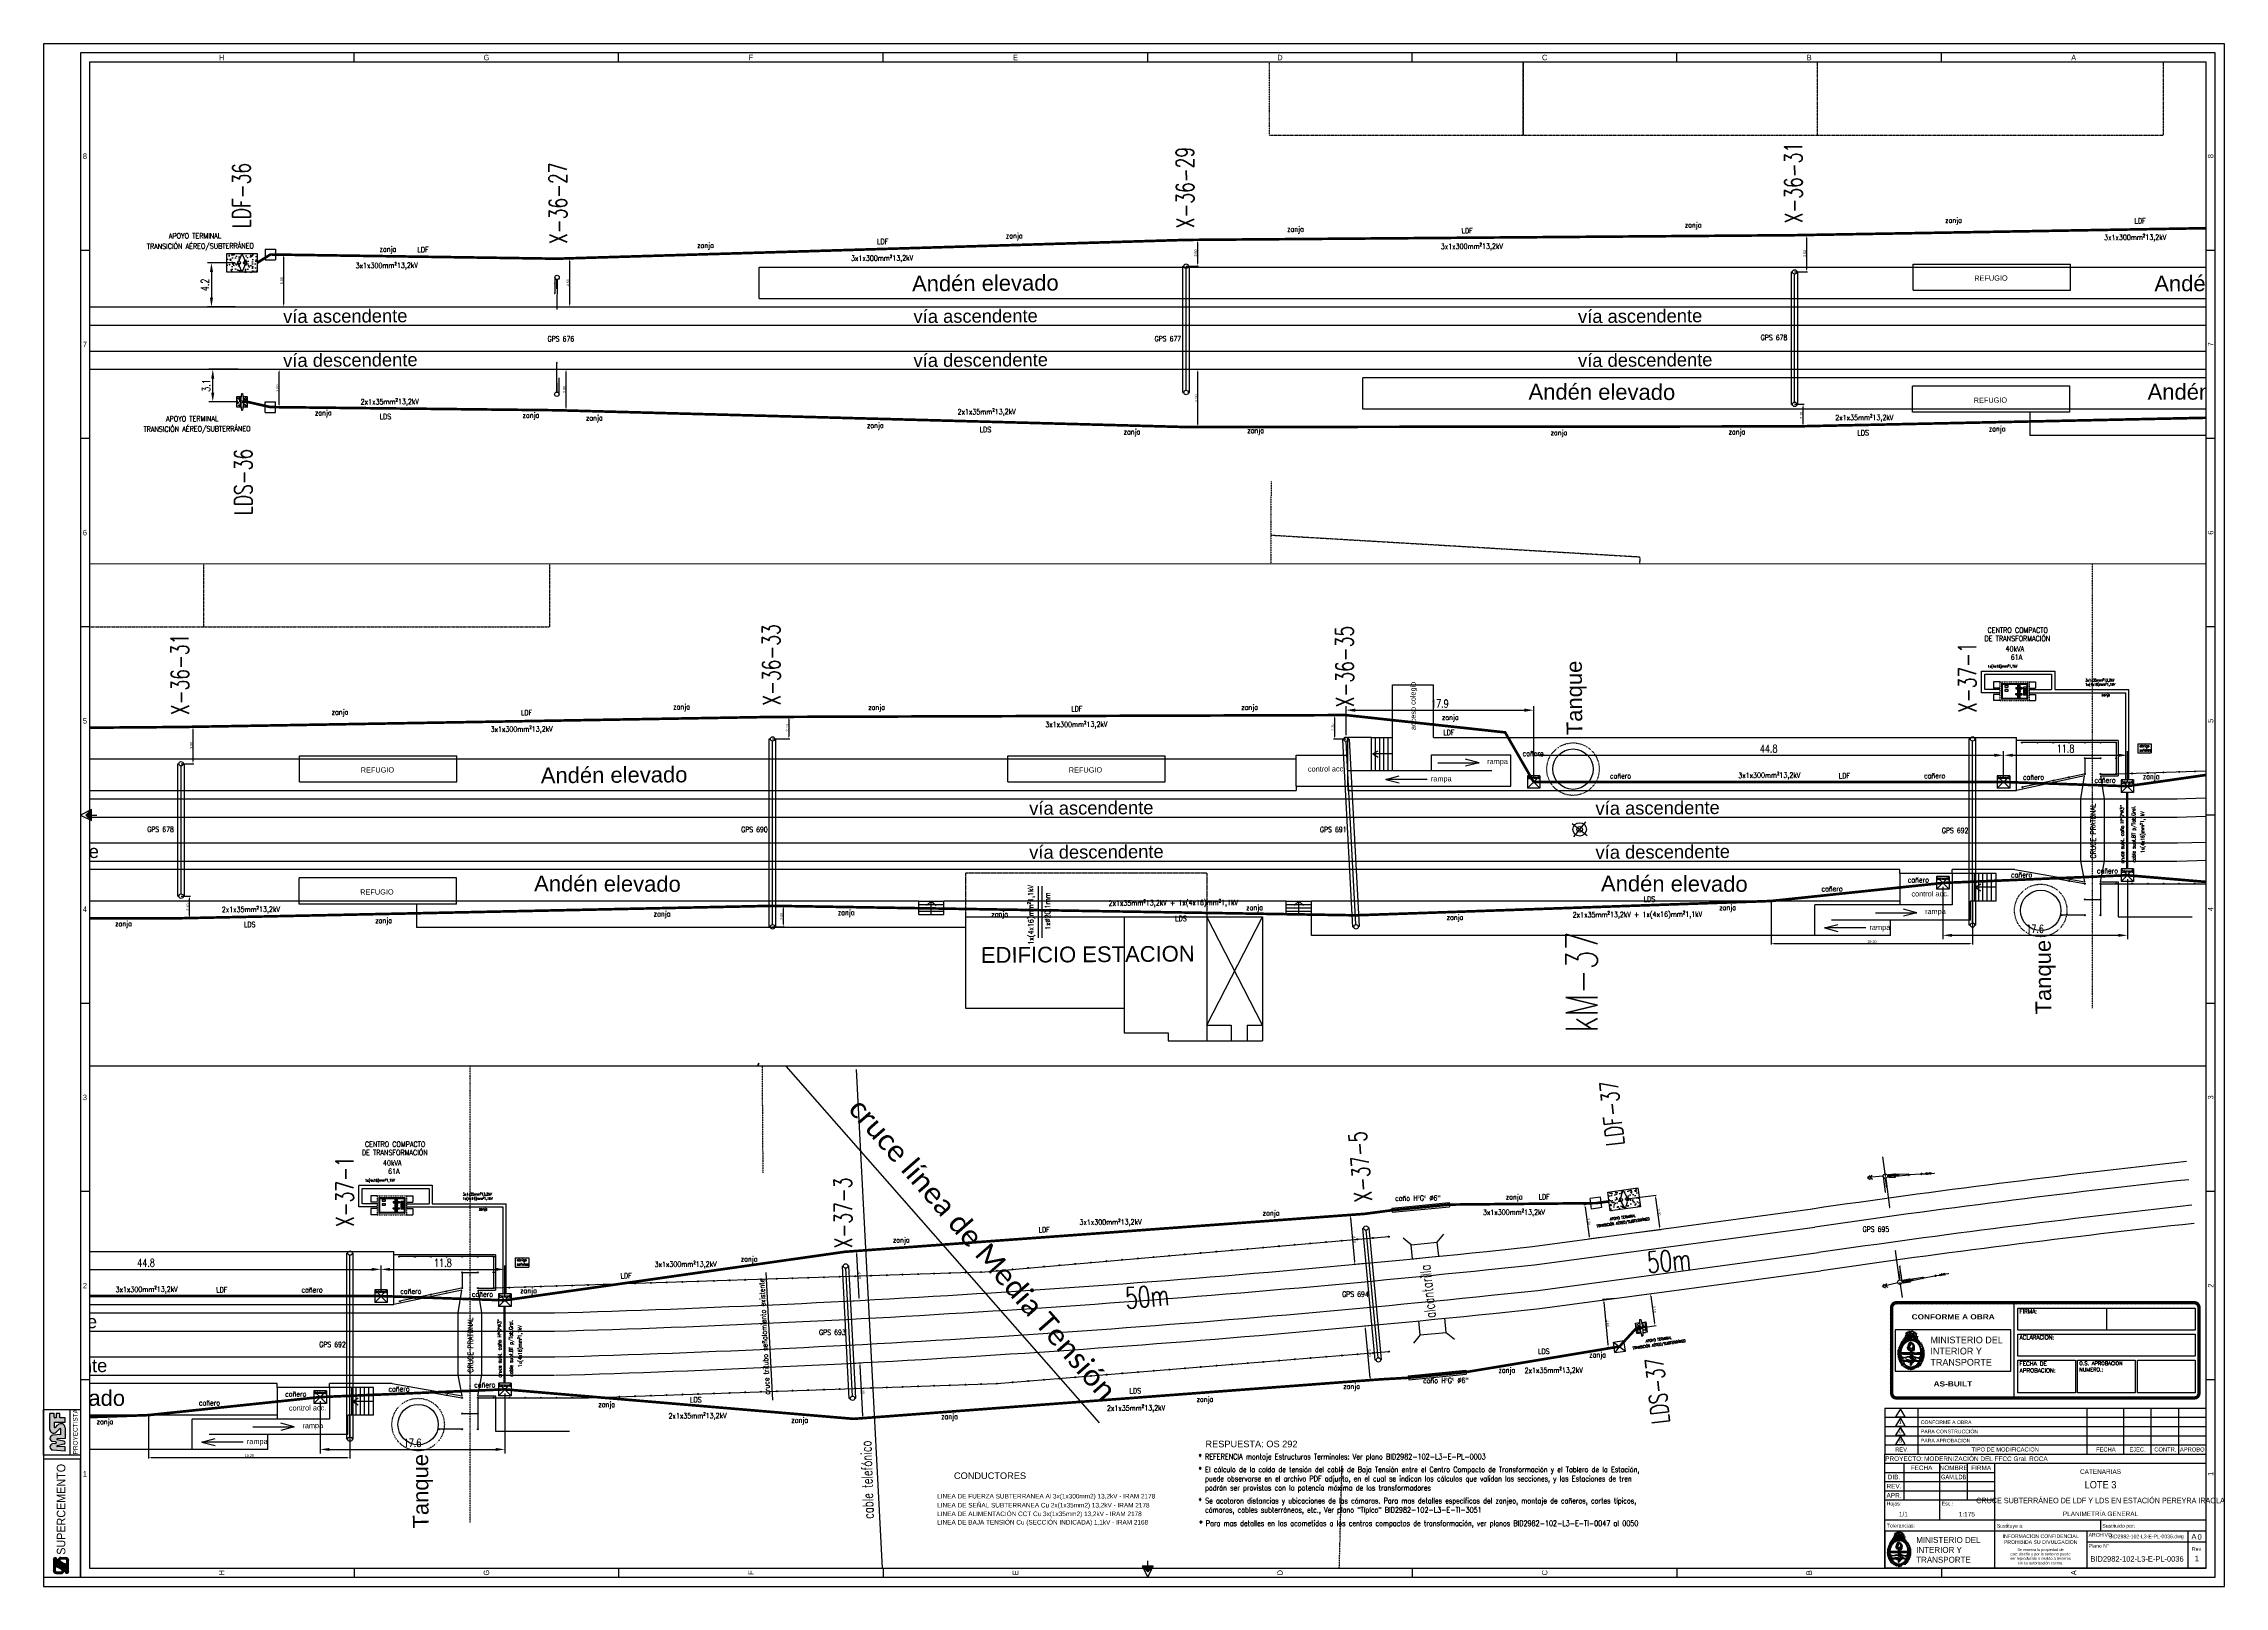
# Paper-space layout 'Layout1' of a CAD drawing. Header units: millimetres. Extents: x 128 to 1316, y 308 to 1148.
# The model-space entities are those that its viewports show. They can reach past a viewport. Long polylines and large blocks are cut down to what shows.
import ezdxf
from ezdxf.enums import TextEntityAlignment as Align

# ---------------------------------------------------------------- set-up
doc = ezdxf.new("R2010")
doc.units = ezdxf.units.MM
for name, pattern in [('ACAD_ISO03W100', [30, 12, -18]), ('DASHDOT2', [0.5, 0.25, -0.125, 0, -0.125]), ('DIVIDE', [1.25, 0.5, -0.25, 0, -0.25, 0, -0.25]), ('HIDDEN2', [0.1875, 0.125, -0.0625])]:
    doc.linetypes.add(name, pattern=pattern)
for name, color, linetype in [('0_FORMATO', 7, 'Continuous'), ('C142', 142, 'Continuous'), ('COTAS', 2, 'Continuous'), ('E4_ESQUEMAS', 2, 'Continuous'), ('EDIFICIOS', 8, 'Continuous'), ('LIMITE', 8, 'DASHDOT2'), ('LINEA02', 8, 'Continuous'), ('LINEA_02', 8, 'Continuous'), ('M_DIM', 1, 'Continuous'), ('postes catenaria', 4, 'Continuous'), ('TEXT-03', 7, 'Continuous'), ('TEXTO', 7, 'Continuous'), ('textos', 7, 'Continuous'), ('Textos catenaria', 7, 'Continuous'), ('TITULOS', 8, 'DIVIDE')]:
    doc.layers.add(name, color=color, linetype=linetype)
doc.styles.add('ARIAL', font='arial.ttf', dxfattribs={"width": 0.7})
doc.styles.add('progresivas', font='calibri.ttf')
doc.styles.add('ROMAN_SIMPLEX', font='ROMANS')
doc.styles.add('ROMANS', font='arial.ttf', dxfattribs={"width": 0.7})
doc.styles.add('SANS', font='sanss___.ttf')
doc.styles.add('SANSSERIF', font='SAS_____.PFB', dxfattribs={"height": 0.4})
doc.styles.add('SIMPLEX', font='simplex.shx', dxfattribs={"width": 0.75})
doc.styles.add('STYLE1', font='arial.ttf')
doc.styles.add('TEXTO_SELLO', font='')
doc.styles.get('TEXTO_SELLO').set_extended_font_data('Arial Black', bold=True)
doc.linetypes.add('LMT_LINE', pattern='A,0.5,-0.2,["LMT",Standard,S=0.1,R=0,X=-0.1,Y=-0.05],-0.25', length=0.95)
doc.dimstyles.new('COTA-100', dxfattribs={"dimtxt": 0.25, "dimasz": 0.25, "dimexe": 0.1, "dimexo": 0, "dimgap": 0.03, "dimtad": 1, "dimzin": 0, "dimdsep": 46, "dimtxsty": 'SANS', "dimcen": 0.1, "dimclrd": 256, "dimclre": 256, "dimclrt": 256, "dimazin": 0, "dimtm": 1e-09, "dimtfac": 0.714286, "dimtmove": 2, "dimatfit": 2, "dimfxl": 0, "dimtolj": 1, "dimtzin": 0, "dimarcsym": 0})
doc.dimstyles.new('DIM2-5-1', dxfattribs={"dimscale": 0.25, "dimtxt": 3, "dimasz": 3.5, "dimexe": 1.5, "dimexo": 1.5, "dimgap": 1, "dimtad": 1, "dimdec": 1, "dimdsep": 46, "dimtxsty": 'SIMPLEX', "dimcen": 1.5, "dimclrd": 251, "dimclre": 251, "dimclrt": 7, "dimaunit": 1, "dimadec": 3, "dimazin": 0, "dimtfac": 1, "dimtdec": 1, "dimtmove": 0, "dimatfit": 3, "dimfxl": 1, "dimtolj": 1, "dimtzin": 0, "dimarcsym": 0})
pattern_1 = [(50, (-2624.04677, -773.78864), (0.45546167, -0.039847714), [0.047625, -0.523875]), (355, (-2624.04677, -773.78864), (-0.088107065, 0.47764161), [0.0381, -0.4191]), (100.451, (-2624.0088, -773.79196), (0.367356254, 0.43779172), [0.040475, -0.445225]), (46.1842, (-2624.04677, -773.66164), (0.6776976, -0.10510582), [0.0714375, -0.7858125]), (96.6356, (-2623.9903, -773.6704), (0.59351059, 0.61856389), [0.0607125, -0.6678375]), (351.184, (-2624.0468, -773.66164), (0.59351151, 0.6185628), [0.05715, -0.62865]), (21, (-2623.98327, -773.6934), (0.3790372, -0.255663796), [0.047625, -0.523875]), (326, (-2623.98327, -773.6934), (0.15450507, 0.460469915), [0.0381, -0.4191]), (71.4514, (-2623.9517, -773.7147), (0.53354123, 0.204807144), [0.040475, -0.445225]), (37.5, (-2624.04677, -773.78864), (0.007721508, 0.211387597), [0, -0.41402, 0, -0.42545, 0, -0.4206875]), (7.5, (-2624.04677, -773.78864), (0.167049156, 0.250451437), [0, -0.24257, 0, -0.404495, 0, -0.1603375]), (327.5, (-2624.18837, -773.78864), (0.338976488, -0.01432186), [0, -0.15875, 0, -0.4953, 0, -0.657225]), (317.5, (-2624.25187, -773.78864), (0.370322953, 0.063566228), [0, -0.206375, 0, -0.32893, 0, -0.466725])]

# ---------------------------------------------------------------- blocks, each defined once
blk = doc.blocks.new('ROTULO_CARATULA')
at = {"layer": '0_FORMATO', "color": 255}
for p, q in [((0, 0), (0, 62)), ((0, 52), (60, 52)), ((10.6, 37), (10.6, 57)), ((30, 37), (30, 57)), ((45, 37), (45, 57)), ((60, 0), (60, 57)), ((0, 47), (60, 47)), ((0, 42), (60, 42)), ((0, 37), (60, 37)), ((30, 26), (30, 37)), ((175, 26), (0, 26)), ((117.5, 26), (117.5, 20)), ((175, 20), (0, 20)), ((0, 19.4), (0, 0)), ((60, 0), (60, 19.2)), ((110, 20), (110, 0)), ((175, 14), (110, 14)), ((165, 20), (165, 0)), ((0, 0), (175, 0))]:
    blk.add_line(p, q, dxfattribs=at)
at = {"layer": '0_FORMATO', "color": 7}
for p, q in [((0, 62), (175, 62)), ((0, 57), (175, 57))]:
    blk.add_line(p, q, dxfattribs=at)
at = {"layer": '0_FORMATO', "color": 253}
for p, q in [((0, 19.9), (0, 17.7)), ((2.2, 11.9), (2.3, 12.2)), ((2.2, 11.7), (2.2, 11.9)), ((2.3, 12.2), (2.4, 12.4)), ((2.4, 12.4), (2.5, 12.6)), ((2.5, 12.6), (2.6, 12.8)), ((2.6, 12.8), (2.7, 13.1)), ((2.7, 13.1), (2.8, 13.3)), ((2.8, 13.3), (3, 13.5)), ((3, 13.5), (3.1, 13.8)), ((3.1, 13.8), (3.2, 14)), ((3.2, 14), (3.3, 14.2)), ((3.3, 14.2), (3.4, 14.4)), ((3.4, 14.4), (3.6, 14.6)), ((3.6, 14.6), (3.7, 14.9)), ((3.7, 14.9), (3.8, 15.1)), ((3.8, 15.1), (4, 15.3)), ((4, 15.3), (4.1, 15.5)), ((4.1, 15.5), (4.3, 15.7)), ((4.3, 15.7), (4.4, 16)), ((4.4, 16), (4.6, 16.2)), ((4.6, 16.2), (4.7, 16.4)), ((4.7, 16.4), (4.9, 16.6)), ((4.9, 16.6), (5, 16.8)), ((5, 16.8), (5.2, 17)), ((5.2, 18.2), (6, 19.1)), ((5.4, 18), (5.2, 18.2)), ((5.2, 17.4), (5.4, 17.7)), ((5.2, 17), (5.3, 17.2)), ((5.3, 17.2), (5.5, 17.4)), ((5.5, 17.9), (5.4, 18)), ((5.4, 17.7), (5.5, 17.8)), ((5.5, 17.8), (5.5, 17.9)), ((6, 19.1), (6.3, 19)), ((6.3, 19), (6.4, 19.1)), ((6.4, 19.1), (6.6, 19.3)), ((6.6, 19.3), (7.4, 18.8)), ((7.4, 18.8), (7.7, 19.3)), ((7.7, 19.3), (7.9, 18.8)), ((7.9, 18.8), (8.2, 19.6)), ((8.2, 19.6), (9.6, 19.1)), ((9.6, 19.1), (9.3, 18.2)), ((9.3, 18.2), (10.4, 18.2)), ((10.4, 18.2), (10.1, 16.6)), ((10.1, 16.6), (10.4, 16.7)), ((10.4, 16.7), (10.7, 16.8)), ((10.7, 16.8), (10.9, 16.9)), ((10.8, 16.6), (10.7, 16.4)), ((10.7, 16.4), (10.7, 16.2)), ((10.7, 16.2), (10.8, 16)), ((11, 17), (10.8, 16.8)), ((10.8, 16.8), (10.8, 16.6)), ((10.8, 16), (10.8, 15.8)), ((10.8, 15.8), (10.9, 15.6)), ((10.9, 15.6), (11, 15.4)), ((11, 15.4), (11.2, 15.2)), ((11.2, 15.2), (11.3, 14.9)), ((11.3, 14.9), (11.5, 14.7)), ((11.5, 14.7), (11.6, 14.5)), ((11.6, 14.5), (11.8, 14.2)), ((11.8, 14.2), (12, 14)), ((12, 14), (12.2, 13.8)), ((12.2, 13.8), (12.3, 13.6)), ((12.3, 13.6), (12.5, 13.4)), ((12.5, 13.4), (12.7, 13.2)), ((12.7, 13.2), (12.8, 13)), ((12.8, 13), (12.9, 12.8)), ((12.9, 12.8), (13, 12.6)), ((13, 12.6), (13.1, 12.5)), ((13.1, 12.5), (13.2, 12.3)), ((13.2, 12.3), (13.3, 12.1)), ((13.3, 12.1), (13.4, 11.9)), ((1.6, 9.3), (1.7, 9.6)), ((1.6, 9.1), (1.6, 9.3)), ((1.6, 8.8), (1.6, 9.1)), ((1.6, 8.6), (1.6, 8.8)), ((1.6, 8.3), (1.6, 8.6)), ((1.6, 8.1), (1.6, 8.3)), ((1.6, 7.8), (1.6, 8.1)), ((1.6, 7.6), (1.6, 7.8)), ((1.7, 7.3), (1.6, 7.6)), ((1.7, 10), (1.8, 10.3)), ((1.7, 9.8), (1.7, 10)), ((1.7, 9.6), (1.7, 9.8)), ((1.7, 7.1), (1.7, 7.3)), ((1.8, 6.8), (1.7, 7.1)), ((1.8, 10.5), (1.9, 10.8)), ((1.8, 10.3), (1.8, 10.5)), ((1.8, 6.6), (1.8, 6.8)), ((1.9, 6.3), (1.8, 6.6)), ((1.9, 11), (2, 11.2)), ((1.9, 10.8), (1.9, 11)), ((1.9, 6.1), (1.9, 6.3)), ((2, 5.8), (1.9, 6.1)), ((2, 11.2), (2.1, 11.5)), ((2.1, 5.6), (2, 5.8)), ((2.1, 11.5), (2.2, 11.7)), ((2.2, 5.3), (2.1, 5.6)), ((2.3, 5.1), (2.2, 5.3)), ((2.4, 4.8), (2.3, 5.1)), ((2.6, 4.5), (2.4, 4.8)), ((2.7, 4.3), (2.6, 4.5)), ((2.8, 4.1), (2.7, 4.3)), ((3, 3.8), (2.8, 4.1)), ((3.1, 3.6), (3, 3.8)), ((3.3, 3.4), (3.1, 3.6)), ((3.4, 3.2), (3.3, 3.4)), ((3.6, 3), (3.4, 3.2)), ((3.8, 2.8), (3.6, 3)), ((4, 2.6), (3.8, 2.8)), ((4.2, 2.4), (4, 2.6)), ((4.4, 2.2), (4.2, 2.4)), ((4.7, 2), (4.4, 2.2)), ((4.9, 1.9), (4.7, 2)), ((5.1, 1.7), (4.9, 1.9)), ((5.4, 1.6), (5.1, 1.7)), ((5.6, 1.5), (5.4, 1.6)), ((8.5, 1.8), (5.5, 2.1)), ((5.5, 2.1), (6.8, 1.3)), ((5.8, 1.4), (5.6, 1.5)), ((6.1, 1.3), (5.8, 1.4)), ((6.3, 1.3), (6.1, 1.3)), ((6.6, 1.3), (6.3, 1.3)), ((6.8, 1.3), (6.6, 1.3)), ((6.8, 1.3), (8.5, 1.8)), ((7.1, 1.3), (6.8, 1.3)), ((7.3, 1.2), (7.1, 1.3)), ((7.5, 1), (7.3, 1.2)), ((7.5, 0.8), (7.5, 1)), ((7.7, 0.5), (7.5, 0.8)), ((8.2, 1.3), (7.7, 0.5)), ((9.6, 1.6), (8.2, 1.3)), ((10.4, 2.6), (8.8, 1.8)), ((8.8, 1.8), (9.6, 1.6)), ((10.1, 1.8), (10.4, 2.6)), ((10.4, 1.9), (10.1, 1.8)), ((10.6, 2), (10.4, 1.9)), ((10.8, 2.1), (10.6, 2)), ((11, 2.3), (10.8, 2.1)), ((11.2, 2.4), (11, 2.3)), ((11.4, 2.5), (11.2, 2.4)), ((11.6, 2.7), (11.4, 2.5)), ((11.8, 2.9), (11.6, 2.7)), ((12, 3), (11.8, 2.9)), ((12.1, 3.2), (12, 3)), ((12.3, 3.4), (12.1, 3.2)), ((12.4, 3.6), (12.3, 3.4)), ((12.6, 3.8), (12.4, 3.6)), ((12.7, 4), (12.6, 3.8)), ((12.8, 4.2), (12.7, 4)), ((13, 4.4), (12.8, 4.2)), ((13.1, 4.6), (13, 4.4)), ((13.2, 4.8), (13.1, 4.6)), ((13.3, 5), (13.2, 4.8)), ((13.4, 5.3), (13.3, 5)), ((13.4, 11.9), (13.5, 11.6)), ((13.5, 5.5), (13.4, 5.3)), ((13.5, 11.6), (13.6, 11.4)), ((13.6, 5.7), (13.5, 5.5)), ((13.6, 11.4), (13.7, 11.2)), ((13.7, 6.2), (13.6, 6)), ((13.6, 6), (13.6, 5.7)), ((13.7, 11.2), (13.7, 10.9)), ((13.7, 10.9), (13.8, 10.7)), ((13.8, 6.4), (13.7, 6.2)), ((13.8, 10.7), (13.8, 10.5)), ((13.8, 10.5), (13.9, 10.2)), ((13.9, 6.9), (13.8, 6.7)), ((13.8, 6.7), (13.8, 6.4)), ((13.9, 10.2), (13.9, 10)), ((13.9, 10), (14, 9.7)), ((14, 7.7), (13.9, 7.4)), ((13.9, 7.4), (13.9, 7.2)), ((13.9, 7.2), (13.9, 6.9)), ((14, 9.7), (14, 9.5)), ((14, 9.5), (14, 9.2)), ((14, 9.2), (14, 9)), ((14, 9), (14, 8.7)), ((14, 8.7), (14, 8.5)), ((14, 8.5), (14, 8.2)), ((14, 8.2), (14, 7.9)), ((14, 7.9), (14, 7.7))]:
    blk.add_line(p, q, dxfattribs=at)
at = {"layer": '0_FORMATO'}
blk.add_line((60, 19.2), (60, 21.6), dxfattribs=at)
at = {"layer": '0_FORMATO', "color": 253}
for points in [[(0, 19.9), (0, 19.9)], [(2.2, 12.2), (2.2, 11.9), (2.2, 11.6), (2.2, 11.4), (2.3, 11.2), (2.5, 11.1), (2.7, 10.9), (2.5, 11.4), (3.3, 11.1), (2.2, 12.2)], [(3.3, 14.4), (3.1, 14.1), (3, 13.9), (2.8, 13.6), (2.7, 13.4), (2.6, 13.1), (2.6, 12.8), (2.5, 12.6), (2.5, 12.3), (2.5, 12), (2.6, 12.2), (2.7, 12.4), (2.9, 12.6), (3, 12.9), (3.1, 13.1), (3.2, 13.4), (3.3, 13.7), (3.3, 13.9), (3.3, 14.2), (3.3, 14.4)], [(2.7, 8.9), (7.4, 8.9), (7.4, 10), (7.2, 10.1), (7.1, 10.3), (6.9, 10.4), (6.8, 10.6), (6.7, 10.8), (6.6, 11), (6.5, 11.2), (6.5, 11.4), (6.4, 11.7), (6.4, 11.9), (6.4, 12.1), (6.4, 12.4), (6.4, 12.6), (6.5, 12.8), (6.6, 13), (6.6, 13.2), (6.8, 13.3), (6.9, 13.5), (7.1, 13.6), (7.2, 13.7), (7.4, 13.8), (7.7, 13.8), (7.9, 13.8), (8.1, 13.7), (8.3, 13.7), (8.5, 13.6), (8.6, 13.4), (8.8, 13.3), (8.9, 13.2), (9, 13), (9.1, 12.8), (9.2, 12.6), (9.3, 12.4), (9.3, 12.2), (9.4, 12), (9.4, 11.8), (9.4, 11.6), (9.3, 11.4), (9.3, 11.2), (9.2, 11), (9.1, 10.8), (9, 10.6), (8.9, 10.5), (8.8, 10.3), (8.6, 10.2), (8.4, 10.1), (8.2, 10), (8.2, 8.9), (12.6, 8.9), (12.6, 9.2), (12.6, 9.5), (12.6, 9.7), (12.5, 10), (12.5, 10.2), (12.5, 10.4), (12.4, 10.7), (12.4, 10.9), (12.3, 11.1), (12.3, 11.3), (12.2, 11.5), (12.1, 11.7), (12, 11.9), (12, 12.1), (11.9, 12.3), (11.8, 12.4), (11.7, 12.6), (11.6, 12.8), (11.5, 12.9), (11.4, 13.1), (11.3, 13.2), (11.2, 13.3), (11.1, 13.5), (10.9, 13.6), (10.8, 13.7), (10.7, 13.8), (10.6, 13.9), (10.4, 14), (10.3, 14.1), (10.1, 14.2), (10, 14.3), (9.9, 14.4), (9.7, 14.4), (9.6, 14.5), (9.4, 14.6), (9.3, 14.6), (9.1, 14.7), (9, 14.7), (8.8, 14.7), (8.7, 14.8), (8.5, 14.8), (8.3, 14.8), (8.2, 14.8), (8, 14.8), (7.9, 14.8), (7.7, 14.8), (7.6, 14.8), (7.4, 14.8), (7.2, 14.8), (7.1, 14.7), (6.9, 14.7), (6.8, 14.7), (6.6, 14.6), (6.5, 14.6), (6.3, 14.5), (6.2, 14.5), (6, 14.4), (5.9, 14.3), (5.7, 14.2), (5.6, 14.1), (5.4, 14.1), (5.3, 14), (5.1, 13.9), (5, 13.7), (4.9, 13.6), (4.7, 13.5), (4.6, 13.4), (4.5, 13.3), (4.3, 13.1), (4.2, 13), (4.1, 12.8), (4, 12.7), (3.9, 12.5), (3.8, 12.3), (3.7, 12.2), (3.6, 12), (3.5, 11.8), (3.4, 11.6), (3.3, 11.4), (3.2, 11.2), (3.2, 11), (3.1, 10.8), (3, 10.6), (3, 10.4), (2.9, 10.2), (2.9, 9.9), (2.8, 9.7), (2.8, 9.4), (2.8, 9.2), (2.7, 8.9)], [(2.7, 12.2), (3.3, 11.7), (3.3, 12.2), (2.7, 12.2)], [(3, 13.6), (2.9, 13.2), (2.9, 13), (2.9, 12.7), (3.1, 12.5), (3.3, 12.2), (3.2, 12.5), (3.3, 12.7), (3.6, 12.8), (3, 13.6)], [(3.3, 13.3), (3.3, 13), (3.3, 12.9), (3, 12.8), (3.3, 12), (3.5, 12.2), (3.6, 12.5), (3.6, 12.7), (3.6, 12.9), (3.5, 13.1), (3.3, 13.3)], [(3.8, 14.1), (3.8, 13.8), (3.8, 13.7), (3.6, 13.6), (3.3, 13.6), (4.1, 13), (4.7, 14.1), (3.8, 14.1)], [(3.6, 14.7), (3.8, 14.4), (3.6, 14.7)], [(3.8, 15), (3.8, 14.6), (3.7, 14.3), (3.8, 14.1), (3.9, 13.8), (4.1, 13.6), (4.1, 13.9), (4.2, 14.1), (4.3, 14.1), (4.7, 14.1), (4.4, 15), (3.8, 15)], [(4.4, 15.5), (4.7, 13.9), (5.5, 14.7), (4.4, 15.5)], [(4.7, 15.8), (4.7, 14.7), (5.7, 15), (5.5, 15.8), (4.7, 15.8)], [(6.3, 18.8), (5.5, 17.2), (4.9, 17.2), (4.9, 15.5), (5.2, 15.5), (5.4, 15.4), (5.5, 15.3), (5.4, 15.1), (5.2, 15), (5.4, 14.9), (5.7, 14.9), (5.9, 14.9), (6.2, 14.9), (6.5, 14.9), (6.8, 15), (7.1, 15), (7.4, 15.1), (7.7, 15.2), (7.9, 15.3), (8.2, 15.4), (8.4, 15.5), (8.6, 15.6), (8.8, 15.8), (5.7, 15.2), (6.3, 18.8)], [(6, 19.1), (5.2, 18.2), (5.5, 18.2), (5.8, 18.2), (5.9, 18.3), (6, 18.5), (6.1, 18.8), (6, 19.1)], [(5.7, 17.4), (5.5, 16.1), (5.7, 16.3), (5.8, 16.5), (5.9, 16.7), (5.9, 16.9), (5.9, 17.1), (5.7, 17.4)], [(5.7, 16.1), (5.7, 15.2), (6.3, 15.2), (6.3, 16.1), (5.7, 16.1)], [(6.6, 18.2), (6, 16.9), (6.2, 17.1), (6.4, 17.4), (6.5, 17.6), (6.6, 17.9), (6.6, 18.2)], [(6, 16.3), (6.8, 16.3), (6.6, 17.4), (7.7, 17.4), (7.4, 16.6), (8.2, 16.6), (7.9, 17.4), (8.8, 17.4), (8.8, 17), (8.8, 16.8), (9, 16.6), (9.3, 16.3), (9.3, 16.6), (9.2, 16.9), (9.1, 17.1), (9, 17.3), (8.9, 17.5), (8.8, 17.6), (8.6, 17.8), (8.5, 17.9), (8.3, 18), (8.2, 18), (8, 18.1), (7.9, 18.1), (7.7, 18.1), (7.5, 18), (7.4, 18), (7.2, 17.9), (7.1, 17.8), (6.9, 17.7), (6.7, 17.5), (6.6, 17.4), (6.5, 17.2), (6.3, 17), (6.2, 16.8), (6.1, 16.6), (6, 16.3)], [(6, 16.3), (6, 15.5), (6.6, 16.1), (7.4, 15.8), (7.1, 16), (6.9, 16.2), (6.7, 16.3), (6.4, 16.3), (6, 16.3)], [(6.8, 13.3), (7.7, 13), (6.3, 11.1), (9, 10.9), (8.2, 11.1), (9, 11.4), (9, 11.7), (8.9, 12), (8.8, 12.2), (8.8, 12.5), (8.7, 12.7), (8.6, 12.9), (8.4, 13.1), (8.3, 13.2), (8.1, 13.3), (7.9, 13.4), (7.7, 13.4), (7.5, 13.4), (7.2, 13.4), (6.8, 13.3)], [(6.6, 12.5), (6.3, 11.7), (6.6, 12.5)], [(6.5, 15.1), (6.7, 15.1), (6.5, 15.1)], [(8.2, 19.6), (8.1, 19.3), (7.9, 19.1), (7.8, 19.1), (7.6, 19.2), (7.4, 19.3), (6.6, 19.3), (6.7, 19.1), (6.8, 18.9), (7, 18.7), (7.1, 18.6), (7.3, 18.5), (7.5, 18.4), (7.7, 18.4), (7.9, 18.4), (8.2, 18.4), (8.4, 18.4), (8.6, 18.5), (8.9, 18.6), (9.1, 18.6), (9.3, 18.7), (9.6, 18.8), (8.2, 19.6)], [(6.6, 17.4), (6.7, 17.1), (6.8, 16.9), (7, 16.7), (7.1, 16.6), (7.4, 16.5), (7.6, 16.4), (7.9, 16.3), (7.7, 17.4), (6.6, 17.4)], [(6.6, 16.1), (6.6, 15.5), (7.1, 15.5), (6.6, 16.1)], [(6.8, 13.9), (6.6, 12.8), (7.4, 13.9), (6.8, 13.9)], [(6.8, 17.4), (6.8, 16.9), (7.4, 16.9), (7.4, 17.4), (6.8, 17.4)], [(6.8, 12.2), (7.7, 13), (7.3, 13), (7.1, 12.9), (7, 12.8), (6.9, 12.5), (6.8, 12.2)], [(6.9, 18.3), (7, 18.2), (6.9, 18.3)], [(7.4, 15.5), (8.8, 15.8), (8.8, 15), (9, 15.1), (9.3, 15.1), (9.5, 15.2), (9.7, 15.2), (9.9, 15.2), (10.1, 15.2), (10.1, 15.1), (10.2, 14.9), (10.1, 14.7), (10.9, 15), (10.9, 15.5), (10.8, 15.6), (10.6, 15.6), (10.4, 15.7), (10.1, 15.8), (9.9, 15.9), (9.7, 16), (9.5, 16.1), (9.2, 16.2), (9, 16.2), (8.8, 16.3), (8.6, 16.3), (8.4, 16.3), (8.2, 16.3), (8, 16.3), (7.9, 16.2), (7.7, 16.1), (7.6, 15.9), (7.5, 15.8), (7.4, 15.5)], [(7.4, 14.1), (8.2, 13.9), (7.4, 14.1)], [(7.6, 13.8), (7.8, 13.7), (7.6, 13.8)], [(7.7, 16.1), (7.9, 15.8), (7.7, 16.1)], [(7.8, 19.2), (7.8, 19), (7.8, 19.2)], [(7.9, 17.4), (7.9, 16.9), (8.8, 16.9), (8.8, 17.4), (7.9, 17.4)], [(7.9, 13.9), (8.8, 13.3), (7.9, 13.9)], [(8.2, 16.9), (9, 16.3), (8.2, 16.9)], [(8.5, 18.5), (8.5, 18), (9, 18), (8.5, 18.5)], [(8.8, 18), (9.9, 16.3), (9.8, 16.6), (9.6, 16.9), (9.5, 17.2), (9.4, 17.4), (9.2, 17.6), (9, 17.8), (8.8, 18)], [(8.8, 13.3), (8.8, 12), (8.8, 13.3)], [(9, 18.8), (9.3, 15.8), (10.7, 15.5), (10.7, 16.6), (10.1, 16.6), (10.4, 18.2), (9, 18.8)], [(9, 15.2), (10.4, 15), (9, 15.2)], [(9, 12.5), (9.3, 10.3), (9.4, 10.6), (9.5, 10.9), (9.5, 11.2), (9.5, 11.4), (9.4, 11.7), (9.3, 12), (9.2, 12.2), (9, 12.5)], [(9.1, 12.9), (9.2, 12.7), (9.1, 12.9)], [(9.7, 17.2), (9.8, 17.1), (9.7, 17.2)], [(10.1, 14.7), (11.5, 13), (12, 13.6), (12.9, 13), (12.6, 13.9), (11.2, 13.6), (11.2, 13.9), (11.1, 14.2), (10.9, 14.3), (10.7, 14.5), (10.5, 14.6), (10.1, 14.7)], [(10.7, 15), (12, 13.6), (12, 13.9), (11.9, 14.2), (11.8, 14.5), (11.7, 14.6), (11.5, 14.8), (11.3, 14.9), (11, 14.9), (10.7, 15)], [(11.4, 13.8), (11.6, 13.7), (11.4, 13.8)], [(12, 13.6), (11.9, 13.3), (11.8, 13), (11.8, 12.8), (11.9, 12.6), (12, 12.5), (12.3, 12.3), (12.6, 12.2), (12, 11.7), (12.3, 10.9), (13.4, 10.9), (13.1, 13), (12, 13.6)], [(12.2, 12.1), (12.4, 12), (12.2, 12.1)], [(13.1, 12.2), (13.1, 12), (13.1, 11.8), (13.1, 11.5), (13, 11.3), (12.9, 11.1), (12.9, 10.8), (12.9, 10.6), (12.8, 10.4), (12.9, 10.2), (12.9, 10.1), (13, 9.9), (13.2, 9.8), (13.4, 9.8), (12.9, 10.3), (14, 10.3), (13.1, 12.2)], [(12.9, 12.5), (13.1, 12.2), (12.9, 12.5)], [(1.4, 10.3), (1.4, 8.1), (1.6, 8.9), (2.5, 9.2), (2.3, 9.4), (2.2, 9.5), (2.1, 9.6), (2.1, 9.6), (2.2, 9.7), (2.5, 9.8), (1.4, 10.3)], [(6, 11.7), (6.1, 11.4), (6.2, 11.1), (6.3, 10.9), (6.4, 10.7), (6.6, 10.6), (6.8, 10.5), (7.1, 10.4), (7.4, 10.3), (7.4, 8.9), (2.7, 8.9), (2.8, 9.2), (2.8, 9.5), (2.8, 9.7), (2.8, 10), (2.9, 10.3), (2.9, 10.5), (2.8, 10.8), (2.7, 11), (2.6, 11.2), (2.5, 11.4), (2.7, 10.9), (1.9, 11.1), (1.6, 10), (2.2, 10.6), (1.9, 9.2), (2.5, 7.6), (2.7, 8.7), (7.4, 8.7), (7.4, 6.8), (7.9, 8.7), (8.2, 8.7), (8.5, 8.7), (8.7, 8.7), (9, 8.7), (9.3, 8.7), (9.5, 8.7), (9.8, 8.7), (10.1, 8.7), (10.3, 8.7), (10.6, 8.7), (10.9, 8.7), (11.1, 8.7), (11.4, 8.7), (11.6, 8.6), (11.9, 8.6), (12.1, 8.5), (12.4, 8.4), (12.6, 8.3), (12.8, 8.2), (13.1, 8.1), (13.3, 7.9), (13.5, 7.8), (13.7, 7.6), (12.6, 7.8), (12, 4.8), (10.7, 5.1), (11.5, 4.6), (10.1, 2.6), (11.2, 2.6), (12.6, 5.9), (13.7, 5.7), (12.9, 6.2), (12.9, 7.3), (13.7, 6.5), (14, 10.3), (13.1, 8.4), (13.1, 9.5), (12.9, 9.4), (12.6, 9.3), (12.4, 9.2), (12.1, 9.1), (11.8, 9), (11.6, 9), (11.3, 8.9), (11, 8.9), (10.7, 8.9), (10.5, 8.9), (10.2, 8.9), (9.9, 8.9), (9.6, 8.9), (9.3, 8.9), (9, 8.9), (8.8, 8.9), (8.5, 8.9), (8.2, 8.9), (7.9, 8.9), (8.5, 10.6), (7.1, 11.1), (7.1, 10.8), (7, 10.7), (6.9, 10.6), (6.6, 10.6), (6.3, 10.6), (6, 11.7)], [(1.6, 8.9), (1.7, 8.6), (1.8, 8.3), (1.8, 8.1), (2, 7.9), (2.2, 7.7), (2.5, 7.6), (1.9, 8.1), (2.5, 8.9), (1.6, 8.9)], [(1.6, 7.8), (1.6, 6.5), (1.9, 7.3), (2.5, 6.8), (2.5, 7.1), (2.5, 7.3), (2.3, 7.5), (2.2, 7.6), (1.9, 7.7), (1.6, 7.8)], [(1.9, 7.3), (1.6, 6.2), (2.7, 6.2), (1.9, 7.3)], [(1.9, 10.6), (1.9, 10), (2.5, 10), (1.9, 10.6)], [(2.7, 6.8), (1.9, 5.7), (3, 5.4), (2.7, 6.8)], [(1.9, 5.1), (3.3, 4.8), (3, 5.9), (1.9, 5.1)], [(2, 11.8), (2.1, 11.6), (2, 11.8)], [(2.1, 9.7), (2.3, 9.6), (2.1, 9.7)], [(2.1, 8.3), (2.3, 8.2), (2.1, 8.3)], [(2.3, 5.2), (2.4, 5), (2.3, 5.2)], [(2.5, 4.3), (4.4, 3.5), (4.4, 4.8), (4.1, 4.9), (3.8, 5), (3.6, 5), (3.3, 4.9), (3.1, 4.8), (2.9, 4.7), (2.7, 4.5), (2.5, 4.3)], [(2.7, 8.7), (3, 8.6), (3.2, 8.5), (3.5, 8.4), (3.8, 8.4), (4, 8.4), (4.3, 8.3), (4.6, 8.3), (4.9, 8.3), (5.2, 8.3), (5.5, 8.3), (5.7, 8.3), (6, 8.3), (6.3, 8.4), (6.6, 8.4), (6.9, 8.4), (7.1, 8.4), (7.4, 8.4), (7.1, 8.5), (6.9, 8.6), (6.6, 8.6), (6.4, 8.7), (6.1, 8.7), (5.8, 8.7), (5.5, 8.7), (5.2, 8.7), (5, 8.7), (4.7, 8.7), (4.4, 8.7), (4.1, 8.7), (3.8, 8.7), (3.5, 8.7), (3.3, 8.7), (3, 8.7), (2.7, 8.7)], [(2.7, 8.4), (2.8, 8.1), (2.8, 7.9), (2.9, 7.6), (3, 7.4), (3.1, 7.3), (3.3, 7.1), (3.4, 7), (3.6, 7), (3.7, 6.9), (3.9, 6.8), (4.1, 6.8), (4.3, 6.8), (4.5, 6.8), (4.7, 6.8), (4.9, 6.8), (5.2, 6.9), (5.4, 6.9), (5.6, 7), (5.8, 7), (6.1, 7.1), (6.3, 7.1), (6.5, 7.2), (6.7, 7.2), (7, 7.2), (7.2, 7.3), (7.4, 7.3), (7.4, 8.4), (2.7, 8.4)], [(2.7, 7.3), (3, 7), (2.7, 7.3)], [(2.7, 7), (3, 6.8), (2.7, 7)], [(2.7, 4.6), (2.9, 4.3), (3, 4), (3.1, 3.9), (3.3, 3.7), (3.5, 3.6), (3.8, 3.5), (3.7, 3.8), (3.6, 4), (3.5, 4.2), (3.3, 4.3), (3.1, 4.5), (2.7, 4.6)], [(2.8, 10.4), (2.9, 10.2), (2.8, 10.4)], [(3, 6.2), (3.1, 6), (3.3, 5.9), (3.4, 5.8), (3.6, 5.7), (3.9, 5.6), (4.1, 5.5), (4.3, 5.4), (4.6, 5.4), (4.9, 5.3), (5.2, 5.3), (5.5, 5.3), (5.8, 5.3), (6.1, 5.2), (6.4, 5.2), (6.7, 5.2), (7, 5.3), (7.3, 5.3), (7.5, 5.3), (7.8, 5.3), (8.1, 5.3), (8.3, 5.3), (8.6, 5.4), (8.8, 5.4), (8.8, 6.2), (9, 6.1), (9.2, 6), (9.4, 5.9), (9.6, 5.8), (9.8, 5.7), (10, 5.6), (10.2, 5.5), (10.4, 5.4), (10.6, 5.3), (10.8, 5.3), (11, 5.3), (11.2, 5.3), (11.4, 5.3), (11.6, 5.4), (11.8, 5.4), (11.9, 5.6), (12.1, 5.7), (12.2, 5.9), (12.3, 6.2), (12.1, 6.2), (11.8, 6.3), (11.5, 6.3), (11.3, 6.4), (11, 6.4), (10.8, 6.5), (10.5, 6.5), (10.2, 6.6), (10, 6.7), (9.7, 6.7), (9.5, 6.8), (9.2, 6.8), (8.9, 6.8), (8.7, 6.9), (8.4, 6.9), (8.2, 6.9), (7.9, 6.9), (7.6, 6.8), (7.4, 6.8), (8.8, 6.5), (8.4, 6.4), (8.1, 6.4), (7.9, 6.4), (7.7, 6.4), (7.5, 6.6), (7.3, 6.8), (7.1, 7), (3, 6.2)], [(3, 6.2), (4.1, 6.5), (3.8, 6.6), (3.5, 6.6), (3.3, 6.5), (3, 6.2)], [(3, 3.7), (3.3, 2.9), (4.1, 3.2), (3, 3.7)], [(3.3, 5.4), (3.6, 5.1), (3.3, 5.4)], [(3.6, 3.2), (3.8, 2.9), (3.9, 2.7), (4.1, 2.6), (4.4, 2.5), (4.6, 2.4), (4.9, 2.4), (5.2, 2.4), (4.7, 3.5), (3.6, 3.2)], [(3.6, 2.9), (3.8, 2.6), (3.6, 2.9)], [(7.4, 2.9), (7.4, 4.6), (3.8, 4.8), (3.9, 4.6), (4.1, 4.4), (4.2, 4.2), (4.3, 4), (4.5, 3.8), (4.6, 3.6), (4.8, 3.4), (5, 3.3), (5.1, 3.1), (5.3, 3), (5.5, 2.9), (5.7, 2.8), (5.9, 2.7), (6.1, 2.6), (6.3, 2.5), (6.5, 2.4), (6.7, 2.3), (6.9, 2.3), (7.1, 2.3), (7.3, 2.2), (7.5, 2.2), (7.7, 2.2), (7.9, 2.2), (8.1, 2.2), (8.3, 2.2), (8.5, 2.3), (8.7, 2.3), (8.9, 2.4), (9.1, 2.4), (9.3, 2.5), (9.5, 2.6), (9.7, 2.7), (9.9, 2.8), (10.1, 2.9), (10.3, 3.1), (10.5, 3.2), (10.6, 3.4), (10.8, 3.5), (10.9, 3.7), (11.1, 3.9), (11.2, 4.1), (11.4, 4.3), (11.5, 4.6), (11.2, 4.7), (10.9, 4.8), (10.6, 4.9), (10.3, 4.9), (10.1, 4.9), (9.9, 4.9), (9.7, 4.9), (9.5, 4.8), (9.4, 4.8), (9.2, 4.7), (9, 4.6), (8.9, 4.5), (8.8, 4.4), (8.6, 4.2), (8.5, 4.1), (8.3, 3.9), (8.1, 3.7), (8, 3.5), (7.8, 3.3), (7.6, 3.1), (7.4, 2.9)], [(4.1, 6.8), (5.5, 6.5), (4.1, 6.8)], [(4.1, 4), (4.4, 3.7), (4.1, 4)], [(4.9, 2.9), (4.9, 2.6), (4.8, 2.5), (4.7, 2.4), (4.4, 2.4), (4.1, 2.4), (5.2, 1.8), (6.8, 1.8), (4.9, 2.9)], [(4.4, 3.7), (5.2, 2.9), (4.4, 3.7)], [(4.5, 5.2), (4.6, 5), (4.5, 5.2)], [(4.8, 5.3), (5, 5.2), (4.8, 5.3)], [(5.2, 5.1), (6.6, 5.4), (6.3, 5.5), (6, 5.6), (5.8, 5.6), (5.6, 5.5), (5.4, 5.4), (5.2, 5.1)], [(5.2, 2.9), (5.5, 2.6), (5.2, 2.9)], [(5.2, 2.1), (5.4, 1.8), (5.6, 1.6), (5.8, 1.5), (6, 1.3), (6.3, 1.2), (6.5, 1.1), (6.8, 1), (5.2, 2.1)], [(5.4, 2.3), (5.6, 2.2), (5.4, 2.3)], [(5.6, 6.8), (5.7, 6.7), (5.6, 6.8)], [(5.7, 7), (7.4, 7), (5.7, 7)], [(5.7, 5.4), (6.6, 4.8), (5.7, 5.4)], [(5.7, 2.6), (6, 2.4), (5.7, 2.6)], [(6, 7.3), (6.3, 7), (6, 7.3)], [(6.3, 10.9), (7.4, 10.6), (6.3, 10.9)], [(6.3, 5.4), (6.6, 5.1), (6.3, 5.4)], [(6.3, 4.8), (6.6, 4.6), (6.3, 4.8)], [(6.3, 2.4), (6.6, 2.1), (6.3, 2.4)], [(6.6, 10.9), (7.4, 11.4), (6.6, 10.9)], [(6.6, 10.3), (7.4, 10), (6.6, 10.3)], [(6.6, 5.7), (6.6, 5.1), (7.4, 5.1), (6.6, 5.7)], [(6.6, 4.6), (6.9, 4.6), (7.2, 4.7), (7.4, 4.8), (7.6, 4.9), (7.8, 5.1), (7.9, 5.4), (7.6, 5.3), (7.3, 5.3), (7.1, 5.2), (6.9, 5.1), (6.7, 4.9), (6.6, 4.6)], [(6.8, 4.8), (7.1, 4.6), (6.8, 4.8)], [(6.9, 1.6), (7, 1.5), (6.9, 1.6)], [(7.1, 7), (7.2, 6.7), (7.3, 6.5), (7.4, 6.4), (7.6, 6.3), (7.9, 6.2), (7.1, 7)], [(7.1, 1.8), (7.9, 1.6), (7.4, 0.7), (8.8, 1.8), (7.1, 1.8)], [(7.4, 4.6), (7.4, 3.2), (7.4, 4.6)], [(7.4, 3.2), (7.7, 2.9), (7.4, 3.2)], [(7.6, 1.5), (7.8, 1.4), (7.6, 1.5)], [(7.9, 5.1), (7.7, 3.2), (7.9, 5.1)], [(7.7, 3.2), (7.9, 2.9), (7.7, 3.2)], [(7.8, 0.8), (7.8, 0.6), (7.8, 0.8)], [(8.2, 11.4), (9, 11.1), (7.9, 10.9), (9.3, 10.3), (9.3, 11.4), (8.2, 11.4)], [(7.9, 10.3), (7.9, 8.9), (8.2, 10), (9.3, 10), (7.9, 10.3)], [(7.9, 8.7), (7.9, 8.3), (8, 8), (8, 7.8), (8.1, 7.5), (8.3, 7.3), (8.5, 7), (7.9, 8.7)], [(7.9, 6.8), (7.9, 6.2), (8.5, 6.2), (8.5, 6.8), (7.9, 6.8)], [(7.9, 4.6), (7.9, 3.2), (7.9, 4.6)], [(8.2, 8.7), (8.5, 8.6), (8.7, 8.5), (9, 8.4), (9.2, 8.4), (9.5, 8.4), (9.8, 8.3), (10.1, 8.3), (10.4, 8.3), (10.6, 8.3), (10.9, 8.3), (11.2, 8.3), (11.5, 8.4), (11.8, 8.4), (12.1, 8.4), (12.3, 8.4), (12.6, 8.4), (12.3, 8.5), (12.1, 8.6), (11.8, 8.6), (11.6, 8.7), (11.3, 8.7), (11, 8.7), (10.7, 8.7), (10.4, 8.7), (10.2, 8.7), (9.9, 8.7), (9.6, 8.7), (9.3, 8.7), (9, 8.7), (8.7, 8.7), (8.5, 8.7), (8.2, 8.7)], [(8.2, 8.4), (8.3, 8.2), (8.4, 8), (8.5, 7.9), (8.6, 7.7), (8.7, 7.5), (8.9, 7.4), (9, 7.3), (9.2, 7.1), (9.4, 7), (9.6, 6.9), (9.7, 6.9), (9.9, 6.8), (10.1, 6.7), (10.3, 6.7), (10.5, 6.7), (10.7, 6.6), (10.9, 6.6), (11.1, 6.6), (11.3, 6.7), (11.4, 6.7), (11.6, 6.8), (11.8, 6.9), (11.9, 7), (12.1, 7.1), (12.2, 7.2), (12.3, 7.3), (12.4, 7.5), (12.5, 7.7), (12.5, 7.9), (12.6, 8.1), (12.6, 8.4), (8.2, 8.4)], [(8.2, 5.4), (8.2, 4.6), (8.8, 4.6), (8.8, 5.4), (8.2, 5.4)], [(8.4, 11.9), (8.6, 11.8), (8.4, 11.9)], [(8.5, 7.3), (9.6, 6.8), (8.5, 7.3)], [(8.5, 6.5), (8.8, 6.2), (8.5, 6.5)], [(8.5, 5.9), (8.8, 5.1), (8.5, 5.9)], [(9.3, 5.9), (8.5, 5.1), (8.8, 5.1), (9, 5.1), (9.2, 5.2), (9.3, 5.3), (9.4, 5.4), (9.4, 5.7), (9.3, 5.9)], [(8.8, 1.6), (8.5, 1), (9, 1), (8.8, 1.6)], [(8.7, 2), (8.8, 1.9), (8.7, 2)], [(8.8, 5.9), (9.3, 5.4), (9.3, 5.9), (8.8, 5.9)], [(8.8, 2.4), (9, 2.1), (8.8, 2.4)], [(8.9, 6.1), (9.1, 6), (8.9, 6.1)], [(9, 7.3), (9.3, 7), (9, 7.3)], [(9, 5.1), (9.3, 4.8), (9, 5.1)], [(9, 1.8), (10.1, 2.4), (9.8, 2.4), (9.6, 2.4), (9.4, 2.3), (9.2, 2.1), (9, 1.8)], [(9.2, 1.5), (9.4, 1.4), (9.2, 1.5)], [(9.6, 7), (9.6, 6.5), (10.1, 6.5), (9.6, 7)], [(9.6, 5.9), (9.9, 5.7), (9.6, 5.9)], [(9.8, 1.7), (9.9, 1.6), (9.8, 1.7)], [(9.9, 5.5), (10, 5.3), (9.9, 5.5)], [(9.9, 2.9), (10.1, 2.6), (9.9, 2.9)], [(10, 6.9), (10.2, 6.8), (10, 6.9)], [(10.1, 5.4), (10.4, 5.1), (10.1, 5.4)], [(10.1, 2.1), (11.5, 2.1), (10.1, 2.1)], [(10.3, 6.7), (10.5, 6.6), (10.3, 6.7)], [(11.2, 3.5), (11.1, 3.2), (11, 3.1), (11, 3), (11.1, 2.9), (11.2, 2.6), (11, 2.8), (10.9, 2.9), (10.8, 2.9), (10.6, 2.8), (10.4, 2.6), (12, 2.6), (12, 3.2), (11.2, 3.5)], [(10.5, 5.2), (10.6, 5), (10.5, 5.2)], [(10.7, 6.8), (10.9, 6.5), (10.7, 6.8)], [(10.9, 4.8), (11.2, 4.6), (10.9, 4.8)], [(11, 6.6), (11.1, 6.4), (11, 6.6)], [(11.2, 5.1), (12, 4.8), (11.2, 5.1)], [(11.2, 4.3), (11.5, 4), (11.2, 4.3)], [(11.4, 6.4), (11.6, 6.3), (11.4, 6.4)], [(11.8, 4.6), (12.3, 3.7), (11.5, 3.5), (12.3, 2.9), (13.1, 4.8), (11.8, 4.6)], [(11.5, 4), (12.3, 3.5), (11.5, 4)], [(12, 6.4), (12.1, 6.3), (12, 6.4)], [(12, 5.7), (12.3, 5.4), (12, 5.7)], [(12.2, 4.2), (12.4, 4.1), (12.2, 4.2)], [(12.3, 6.8), (12.6, 6.5), (12.3, 6.8)], [(12.6, 5.9), (12.3, 4.8), (12.6, 4.9), (12.8, 5), (13, 5.2), (13, 5.3), (12.9, 5.5), (12.8, 5.7), (12.6, 5.9)], [(12.4, 11.5), (12.5, 11.3), (12.4, 11.5)], [(12.6, 10.9), (12.6, 10.3), (13.1, 10.9), (12.6, 10.9)], [(12.6, 9.8), (12.6, 8.9), (12.6, 9.8)], [(12.6, 8.7), (12.6, 7.8), (12.6, 8.7)], [(12.9, 10.3), (13.4, 9.8), (13.1, 8.4), (13.3, 8.6), (13.5, 8.8), (13.6, 9), (13.6, 9.3), (13.7, 9.5), (13.7, 9.8), (13.7, 10), (13.7, 10.3), (13.7, 10.6), (12.9, 10.3)], [(12.9, 8.1), (13.7, 7.6), (12.9, 8.1)], [(12.9, 7.3), (12.9, 6.2), (13.7, 6.2), (13.7, 7.3), (12.9, 7.3)], [(13.1, 5.9), (13.1, 4.8), (13.1, 5.9)], [(14, 8.5), (14.1, 8.3), (14, 8.5)]]:
    blk.add_lwpolyline(points, dxfattribs=at)
at = {"layer": '0_FORMATO', "color": 255, "style": 'STYLE1'}
for s, p in [('PROYECTO:', (10.5, 59.5)), ('DIB.', (5, 49.5)), ('FECHA', (20, 54.5)), ('FIRMA', (52.5, 54.5)), ('APR.', (5, 39.5)), ('REV.', (5, 44.5))]:
    blk.add_text(s, height=2.5, dxfattribs=at).set_placement(p, align=Align.MIDDLE)
at = {"layer": '0_FORMATO', "color": 255, "style": 'STYLE1', "width": 0.8}
blk.add_text('NOMBRE', height=2.5, dxfattribs=at).set_placement((37.5, 54.5), align=Align.MIDDLE)
at = {"layer": '0_FORMATO', "color": 255, "style": 'STYLE1'}
for s, p in [('Hojas:', (1, 36)), ('Esc.:', (31, 36)), ('ARCHIVO:', (111, 19))]:
    blk.add_text(s, height=2, dxfattribs=at).set_placement(p, align=Align.TOP_LEFT)
at = {"layer": '0_FORMATO', "color": 255, "style": 'STYLE1', "width": 0.8}
for s, p in [('Tolerancias: ', (1.2, 24)), ('Sustituye a:', (61, 23.9)), ('Sustituido por:', (118.5, 23.9))]:
    blk.add_text(s, height=2, dxfattribs=at).set_placement(p, align=Align.TOP_LEFT)
at = {"layer": '0_FORMATO', "linetype": 'Continuous'}
for s, height, p in [('MINISTERIO DEL', 3.252, (17.1, 13.6)), ('TRANSPORTE', 3.25, (17.1, 2.8)), ('INTERIOR Y', 3.25, (17.1, 8.2))]:
    blk.add_text(s, height=height, dxfattribs=at).set_placement(p)
at = {"layer": '0_FORMATO', "color": 255, "style": 'STYLE1'}
for s, height, p in [('INFORMACION CONFIDENCIAL', 2, (84.9, 16.3)), ('PROHIBIDA SU DIVULGACION', 2, (84.9, 13.1)), ('ser reproducido o cedido a terceros', 1.5, (84.8, 4.4)), ('este diseño y por lo tanto no puede', 1.5, (84.8, 6.8)), ('Se reserva la propiedad de', 1.5, (84.8, 9.2)), ('sin su autorización escrita.', 1.5, (84.8, 1.9))]:
    blk.add_text(s, height=height, dxfattribs=at).set_placement(p, align=Align.CENTER)
at = {"layer": '0_FORMATO', "color": 254, "style": 'STYLE1'}
blk.add_text('Plano N°', height=2, dxfattribs=at).set_placement((111, 13), align=Align.TOP_LEFT)
at = {"layer": '0_FORMATO', "color": 255, "style": 'STYLE1'}
blk.add_text('A', height=3, dxfattribs=at).set_placement((168.4, 18.5), align=Align.TOP_CENTER)
at = {"layer": '0_FORMATO', "color": 254, "style": 'STYLE1'}
blk.add_text('Rev.', height=2, dxfattribs=at).set_placement((170.2, 11.3), align=Align.TOP_CENTER)
at = {"layer": '0_FORMATO', "color": 253, "style": 'STYLE1'}
for tag, p, height in [('NOM_PROYECTO', (21.4, 58.2), 2.5), ('HOJAS', (7.7, 28.1), 2.5), ('XXXXXXXXXX', (19.3, 22), 2.5), ('XXXX-X-XX-XXX-XXXX', (79.6, 21.9), 2), ('XXXX-X-XX-XXX-XXXX', (140.2, 21.9), 2)]:
    blk.add_attdef(tag, p, '', height=height, dxfattribs=at)
at = {"layer": '0_FORMATO', "color": 253, "style": 'STYLE1', "flags": 4}
for tag, width, p in [('DD/MM/AA', 0.9, (20.3, 49.5)), ('NOMB.', 0.7, (37.5, 49.5)), ('DD/MM/AA', 0.9, (20.3, 44.5)), ('DD/MM/AA', 0.9, (20.3, 39.5)), ('NOMB.', 0.7, (37.5, 44.5)), ('NOMB.', 0.7, (37.5, 39.5))]:
    blk.add_attdef(tag, text='', height=2.5, dxfattribs=dict(at, width=width)).set_placement(p, align=Align.MIDDLE)
at = {"layer": '0_FORMATO', "color": 254, "style": 'STYLE1', "flags": 4}
blk.add_attdef('SECTOR', text='', height=2.5, dxfattribs=at).set_placement((117.5, 51.2), align=Align.CENTER)
at = {"layer": '0_FORMATO', "color": 253, "style": 'STYLE1', "width": 0.9, "flags": 4}
for tag, p in [('DESCRIPCION_1', (117.5, 35.3)), ('EQUIPO', (117.5, 43.3)), ('XXXX-X-XX-XXX-XXXX', (137.4, 3.5))]:
    blk.add_attdef(tag, text='', height=4, dxfattribs=at).set_placement(p, align=Align.CENTER)
at = {"layer": '0_FORMATO', "color": 253, "style": 'STYLE1', "flags": 4}
for tag, height, p in [('ESCALA', 2.5, (44.7, 28.1)), ('DESCRIPCION_2', 2.5, (117.5, 28.2)), ('XX', 3, (170, 3.6))]:
    blk.add_attdef(tag, text='', height=height, dxfattribs=at).set_placement(p, align=Align.CENTER)
blk.add_attdef('XXXXXXXXXXX', text='', height=2.5, dxfattribs=at).set_placement((142.5, 16.9), align=Align.MIDDLE)
at = {"layer": '0_FORMATO', "color": 255, "style": 'STYLE1', "flags": 4}
blk.add_attdef('X', text='', height=3, dxfattribs=at).set_placement((171.5, 15.5), align=Align.CENTER)
blk = doc.blocks.new('*X4')
at = {"color": 0}
for p, q in [((95.7, 17.5), (98.6, 20.5)), ((95.8, 17.4), (98.6, 20.3)), ((95.8, 17.4), (98.6, 20.1)), ((95.9, 17.3), (98.6, 20)), ((96, 17.2), (98.6, 19.8)), ((96.1, 17.1), (98.6, 19.6)), ((96.2, 17), (98.6, 19.4)), ((96.3, 16.9), (98.6, 19.2)), ((96.4, 16.8), (98.6, 19.1)), ((96.5, 16.7), (98.6, 18.9)), ((96.6, 16.7), (98.6, 18.7)), ((96.6, 16.6), (98.6, 18.5)), ((96.7, 16.5), (98.6, 18.4)), ((96.8, 16.4), (98.6, 18.2)), ((96.9, 16.3), (98.6, 18)), ((97, 16.2), (98.6, 17.8)), ((97.1, 16.1), (98.6, 17.7)), ((97.2, 16), (98.6, 17.5)), ((97.3, 15.9), (98.6, 17.3)), ((97.3, 15.9), (98.6, 17.1)), ((97.4, 15.8), (98.6, 16.9)), ((97.5, 15.7), (98.6, 16.8)), ((97.6, 15.6), (98.6, 16.6)), ((97.7, 15.5), (98.6, 16.4)), ((97.8, 15.4), (98.6, 16.2)), ((97.9, 15.3), (98.6, 16.1)), ((98, 15.2), (98.6, 15.9)), ((98.1, 15.1), (98.6, 15.7)), ((98.1, 15.1), (98.6, 15.5)), ((98.2, 15), (98.6, 15.4)), ((98.3, 14.9), (98.6, 15.2)), ((98.4, 14.8), (98.6, 15)), ((98.5, 14.7), (98.6, 14.8)), ((98.6, 14.6), (98.6, 14.6))]:
    blk.add_line(p, q, dxfattribs=at)
blk = doc.blocks.new('*X5')
at = {"color": 0}
for p, q in [((95.7, 17.5), (98.6, 20.5)), ((95.8, 17.4), (98.6, 20.3)), ((95.8, 17.4), (98.6, 20.1)), ((95.9, 17.3), (98.6, 20)), ((96, 17.2), (98.6, 19.8)), ((96.1, 17.1), (98.6, 19.6)), ((96.2, 17), (98.6, 19.4)), ((96.3, 16.9), (98.6, 19.2)), ((96.4, 16.8), (98.6, 19.1)), ((96.5, 16.7), (98.6, 18.9)), ((96.6, 16.7), (98.6, 18.7)), ((96.6, 16.6), (98.6, 18.5)), ((96.7, 16.5), (98.6, 18.4)), ((96.8, 16.4), (98.6, 18.2)), ((96.9, 16.3), (98.6, 18)), ((97, 16.2), (98.6, 17.8)), ((97.1, 16.1), (98.6, 17.7)), ((97.2, 16), (98.6, 17.5)), ((97.3, 15.9), (98.6, 17.3)), ((97.3, 15.9), (98.6, 17.1)), ((97.4, 15.8), (98.6, 16.9)), ((97.5, 15.7), (98.6, 16.8)), ((97.6, 15.6), (98.6, 16.6)), ((97.7, 15.5), (98.6, 16.4)), ((97.8, 15.4), (98.6, 16.2)), ((97.9, 15.3), (98.6, 16.1)), ((98, 15.2), (98.6, 15.9)), ((98.1, 15.1), (98.6, 15.7)), ((98.1, 15.1), (98.6, 15.5)), ((98.2, 15), (98.6, 15.4)), ((98.3, 14.9), (98.6, 15.2)), ((98.4, 14.8), (98.6, 15)), ((98.5, 14.7), (98.6, 14.8)), ((98.6, 14.6), (98.6, 14.6))]:
    blk.add_line(p, q, dxfattribs=at)
blk = doc.blocks.new('ISO_A0')
at = {"color": 7}
for p, q in [((-576, 410.1), (-576, 2.6)), ((577, 410.1), (-576, 410.1)), ((577, -409.9), (577, 410.1)), ((-576, -2.4), (-576, -409.9)), ((-576, -409.9), (-2, -409.9)), ((3, -409.9), (577, -409.9))]:
    blk.add_line(p, q, dxfattribs=at)
at = {"color": 254}
for p, q in [((-431.9, 410.1), (-431.9, 415.1)), ((-287.8, 410.1), (-287.8, 415.1)), ((-143.7, 410.1), (-143.7, 415.1)), ((0.5, 410.1), (0.5, 415.1)), ((144.6, 410.1), (144.6, 415.1)), ((288.7, 410.1), (288.7, 415.1)), ((432.8, 410.1), (432.8, 415.1)), ((-576, 307.6), (-581, 307.6)), ((582, 307.6), (577, 307.6)), ((-576, 205.1), (-581, 205.1)), ((582, 205.1), (577, 205.1)), ((-576, 102.6), (-581, 102.6)), ((582, 102.6), (577, 102.6)), ((-575, 3.1), (-581, 0.1)), ((-581, 0.1), (-575, -2.9)), ((-575, 3.1), (-578, 0.1)), ((-578, 0.1), (-575, -2.9)), ((-575, -2.9), (-575, 3.1)), ((-575, 0.1), (-572, 0.1)), ((582, 0.1), (577, 0.1)), ((-576, -102.4), (-581, -102.4)), ((582, -102.4), (577, -102.4)), ((-576, -204.9), (-581, -204.9)), ((582, -204.9), (577, -204.9)), ((-576, -307.4), (-581, -307.4)), ((582, -307.4), (577, -307.4)), ((-431.9, -409.9), (-431.9, -414.9)), ((-287.8, -409.9), (-287.8, -414.9)), ((-143.7, -409.9), (-143.7, -414.9)), ((3.5, -408.9), (-2.5, -408.9)), ((-2.5, -408.9), (0.5, -411.9)), ((-2.5, -408.9), (0.5, -414.9)), ((0.5, -408.9), (0.5, -405.9)), ((0.5, -411.9), (3.5, -408.9)), ((0.5, -414.9), (3.5, -408.9)), ((144.6, -409.9), (144.6, -414.9)), ((288.7, -409.9), (288.7, -414.9)), ((432.8, -409.9), (432.8, -414.9))]:
    blk.add_line(p, q, dxfattribs=at)
for points in [[(-601, 420.1), (-601, -419.9), (587, -419.9), (587, 420.1)], [(-581, 415.1), (-581, -414.9), (582, -414.9), (582, 415.1)]]:
    blk.add_lwpolyline(points, close=True, dxfattribs=at)
blk.add_blockref('*X4', (-673.6, -17.5), dxfattribs=at)
at = {"color": 254, "rotation": 90}
blk.add_blockref('*X5', (18.1, -507.5), dxfattribs=at)
at = {"color": 254}
for s, p in [('H', (-504, 412.6)), ('G', (-359.8, 412.6)), ('F', (-215.7, 412.6)), ('E', (-71.6, 412.6)), ('D', (72.5, 412.6)), ('C', (216.7, 412.6)), ('B', (360.8, 412.6)), ('A', (504.9, 412.6)), ('8', (-578.5, 358.9)), ('7', (-578.5, 256.4)), ('6', (-578.5, 153.9)), ('5', (-578.5, 51.4)), ('4', (-578.5, -51.1)), ('3', (-578.5, -153.6)), ('2', (-578.5, -256.1)), ('1', (-578.5, -358.6))]:
    blk.add_text(s, height=3, dxfattribs=at).set_placement(p, align=Align.MIDDLE)
for s, p in [('8', (579.5, 358.9)), ('7', (579.5, 256.4)), ('6', (579.5, 153.9)), ('5', (579.5, 51.4)), ('4', (579.5, -51.1)), ('3', (579.5, -153.6)), ('2', (579.5, -256.1)), ('1', (579.5, -358.6)), ('H', (-504, -412.4)), ('G', (-359.8, -412.4)), ('F', (-215.7, -412.4)), ('E', (-71.6, -412.4)), ('D', (72.5, -412.4)), ('C', (216.7, -412.4)), ('B', (360.8, -412.4)), ('A', (504.9, -412.4))]:
    blk.add_text(s, height=3, rotation=90, dxfattribs=at).set_placement(p, align=Align.MIDDLE)
blk = doc.blocks.new('ROTULO_REV_2.dwg')
at = {"color": 7}
for q in [(175, 25), (0, 0)]:
    blk.add_line((0, 25), q, dxfattribs=at)
at = {"color": 255}
for p, q in [((18, 25), (18, 0)), ((110, 25), (110, 0)), ((130, 25), (130, 0)), ((145, 25), (145, 0)), ((160, 25), (160, 0)), ((0, 20), (175, 20)), ((0, 15), (175, 15)), ((0, 10), (175, 10)), ((0, 5), (175, 5))]:
    blk.add_line(p, q, dxfattribs=at)
blk.add_line((0, 0), (175, 0))
at = {"color": 254}
for points in [[(8.5, 24.7), (5.9, 20.2), (11.1, 20.2)], [(8.5, 19.7), (5.9, 15.2), (11.1, 15.2)], [(8.5, 14.7), (5.9, 10.2), (11.1, 10.2)], [(8.5, 9.7), (5.9, 5.2), (11.1, 5.2)]]:
    blk.add_lwpolyline(points, close=True, dxfattribs=at)
at = {"color": 254, "style": 'STYLE1'}
for s, p in [('REV.', (9.3, 2.5)), ('TIPO DE MODIFICACION', (65.6, 2.5)), ('FECHA', (120.4, 2.5)), ('EJEC.', (137.7, 2.5)), ('CONTR.', (152.8, 2.5)), ('APROBO', (167.5, 2.5))]:
    blk.add_text(s, height=2.25, dxfattribs=at).set_placement(p, align=Align.MIDDLE_CENTER)
for tag, p in [('A', (7.6, 21.3)), ('A', (7.6, 16.3)), ('A', (7.6, 11.3)), ('PARACONSULTA', (19.6, 21.3)), ('PARACONSULTA', (19.6, 16.3)), ('PARACONSULTA', (19.6, 11.3)), ('DD/MM/AA', (111.8, 21.3)), ('DD/MM/AA', (111.8, 16.3)), ('DD/MM/AA', (111.8, 11.3)), ('A', (7.6, 6.3)), ('PARACONSULTA', (19.6, 6.3)), ('DD/MM/AA', (111.8, 6.3))]:
    blk.add_attdef(tag, p, '', height=2, dxfattribs=at)
at = {"color": 254, "style": 'STYLE1', "width": 0.8}
for p in [(130.5, 21.3), (130.5, 16.3), (130.5, 11.3), (145.5, 21.3), (145.5, 16.3), (145.5, 11.3), (162.6, 21.3), (162.6, 16.3), (162.6, 11.3), (130.5, 6.3), (145.5, 6.3), (162.6, 6.3)]:
    blk.add_attdef('NOMB.', p, '', height=2, dxfattribs=at)
blk = doc.blocks.new('A$C1FFA7F0F')
h = blk.add_hatch(color=20)
h.paths.add_polyline_path([(9.2, 13.9), (9.6, 13.9, -1), (9.6, 13.4), (9.2, 13.4, 0.273167), (6.7, 12), (5.3, 9.5, -0.273167), (3.5, 8.5), (3.1, 8.5, 1), (3.1, 6.4), (9, 6.4, 0.414214), (10.7, 8), (10.7, 10.7, 0.761103), (7.8, 11.3), (6.5, 8.9, -0.273167), (3.5, 7.2), (3.1, 7.2, -1), (3.1, 7.7), (3.5, 7.7, 0.273167), (6, 9.1), (7.4, 11.6, -0.273167), (9.2, 12.6), (9.6, 12.6, 1), (9.6, 14.7), (3.7, 14.7, 0.414214), (2, 13.1), (2, 10.5, 0.761103), (4.9, 9.8), (6.2, 12.2, -0.273167)])
h.paths.add_polyline_path([(5.4, 12.5), (4.1, 10.2, -0.777391), (2.9, 10.5), (2.9, 13.1, -0.414214), (3.7, 13.8), (5.8, 13.8, -0.658298), (6, 13.4, 0.064981)], flags=16)
h.paths.add_polyline_path([(9.8, 10.6), (9.8, 8, -0.414214), (9, 7.3), (6.9, 7.3, -0.658298), (6.7, 7.7, 0.064981), (7.3, 8.6), (8.6, 10.9, -0.777391)], flags=16)
at = {"color": 254}
for p, q in [((2, 13.1), (2, 10.5)), ((2.9, 13.1), (2.9, 10.5)), ((9.6, 14.7), (3.7, 14.7)), ((5.8, 13.8), (3.7, 13.8)), ((4.1, 10.2), (5.4, 12.5)), ((4.9, 9.8), (6.2, 12.2)), ((5.3, 9.5), (6.7, 12)), ((9.2, 13.9), (9.6, 13.9)), ((9.2, 13.4), (9.6, 13.4)), ((9.2, 12.6), (9.6, 12.6)), ((3.5, 8.5), (3.1, 8.5)), ((3.5, 7.7), (3.1, 7.7)), ((3.5, 7.2), (3.1, 7.2)), ((3.1, 6.4), (9, 6.4)), ((6, 9.1), (7.4, 11.6)), ((6.5, 8.9), (7.8, 11.3)), ((6.9, 7.3), (9, 7.3)), ((8.6, 10.9), (7.3, 8.6)), ((9.8, 8), (9.8, 10.6)), ((10.7, 10.7), (10.7, 8))]:
    blk.add_line(p, q, dxfattribs=at)
for centre, radius, start, end in [((3.7, 13.1), 1.65, 90, 180), ((3.7, 13.1), 0.75, 90, 180), ((9.1, 10.5), 4.28, 136.5731, 151.4653), ((5.8, 13.6), 0.25, 316.5731, 90), ((9.2, 10.6), 3.33, 90, 151.1143), ((9.2, 10.6), 2.83, 90, 151.1143), ((9.2, 10.6), 2.03, 90, 151.1143), ((9.2, 10.6), 1.53, 2.0149, 151.1143), ((9.6, 13.7), 1.05, 270, 90), ((9.6, 13.7), 0.25, 270, 90), ((3.5, 10.5), 1.53, 177.9851, 331.1143), ((3.1, 7.4), 1.05, 90, 270), ((3.1, 7.4), 0.25, 90, 270), ((3.5, 10.5), 0.631, 180, 331.4448), ((3.5, 10.5), 2.03, 270, 331.1143), ((3.5, 10.5), 2.83, 270, 331.1143), ((3.5, 10.5), 3.33, 270, 331.1143), ((6.9, 7.5), 0.25, 136.5731, 270), ((3.6, 10.6), 4.28, 316.5731, 331.4653), ((9.2, 10.6), 0.631, 0, 151.4448), ((9, 8), 1.65, 270, 0), ((9, 8), 0.75, 270, 0)]:
    blk.add_arc(centre, radius, start, end, dxfattribs=at)
blk = doc.blocks.new('A$C4AE07E70')
blk.add_hatch(color=160).paths.add_polyline_path([(15.5, 14.3), (18.1, 14.3), (18.1, 8.3), (20.5, 8.3), (20.5, 11.2), (22.7, 11.2), (22.7, 13.2), (20.5, 13.2), (20.5, 13.9, -0.414214), (20.9, 14.3), (22.7, 14.3), (22.7, 16.6), (14.1, 16.6, 0.665978), (12.6, 13.1), (14.4, 11.3, -0.665978), (14.1, 10.6), (11.3, 10.6), (10.9, 15.1, 0.906345), (7.5, 15.1), (7.3, 13.5, -0.898012), (6.4, 13.5), (6.3, 15.1, 0.906345), (2.9, 15.1), (2.3, 8.3), (4.6, 8.3), (4.8, 12.6, -0.872619), (5.2, 12.7), (6, 9, 0.79913), (7.7, 9), (8.5, 12.7, -0.872619), (9, 12.6), (9.2, 8.3), (15, 8.3, 0.665048), (16.6, 12.2), (15.1, 13.6, -0.665048)])
at = {"color": 254}
for p, q in [((2.3, 8.3), (2.9, 15.1)), ((4.6, 8.3), (4.8, 12.6)), ((6, 9), (5.2, 12.7)), ((6.4, 13.5), (6.3, 15.1)), ((7.3, 13.5), (7.5, 15.1)), ((7.7, 9), (8.5, 12.7)), ((9.2, 8.3), (9, 12.6)), ((11.3, 10.6), (10.9, 15.1)), ((14.4, 11.3), (12.6, 13.1)), ((14.1, 16.6), (22.7, 16.6)), ((15.1, 13.6), (16.6, 12.2)), ((18.1, 14.3), (15.5, 14.3)), ((18.1, 14.3), (18.1, 8.3)), ((20.5, 13.2), (20.5, 13.9)), ((22.7, 13.2), (20.5, 13.2)), ((20.9, 14.3), (22.7, 14.3)), ((22.7, 14.3), (22.7, 16.6)), ((22.7, 11.2), (22.7, 13.2)), ((2.3, 8.3), (4.6, 8.3)), ((15, 8.3), (9.2, 8.3)), ((11.3, 10.6), (14.1, 10.6)), ((18.1, 8.3), (20.5, 8.3)), ((20.5, 8.3), (20.5, 11.2)), ((20.5, 11.2), (22.7, 11.2))]:
    blk.add_line(p, q, dxfattribs=at)
for centre, radius, start, end in [((4.6, 14.9), 1.7, 6.1516, 174.9013), ((5, 12.6), 0.215, 12.7412, 177.1754), ((6.9, 13.5), 0.445, 186.1516, 353.8484), ((9.2, 14.9), 1.7, 5.0987, 173.8484), ((8.8, 12.6), 0.215, 2.8246, 167.2588), ((14.1, 14.6), 2.05, 90, 224.651), ((15.5, 13.9), 0.43, 90, 224.5033), ((15, 10.6), 2.25, 270, 44.5033), ((20.9, 13.9), 0.43, 90, 180), ((6.9, 9.2), 0.849, 192.7412, 347.2588), ((14.1, 11), 0.426, 270, 44.651)]:
    blk.add_arc(centre, radius, start, end, dxfattribs=at)
blk = doc.blocks.new('Logo MSF y Supercemento')
at = {"color": 254}
for p, q in [((66.3, 20), (91.3, 20)), ((66.3, 0), (66.3, 20)), ((91.3, 20), (91.3, 0)), ((66.3, 5.5), (91.3, 5.5)), ((91.3, 0), (66.3, 0))]:
    blk.add_line(p, q, dxfattribs=at)
blk.add_lwpolyline([(64.3, 0), (64.3, 20), (0, 20), (0, 0)], close=True, dxfattribs=at)
for name, p in [('A$C1FFA7F0F', (0, 0)), ('A$C4AE07E70', (66.3, 0))]:
    blk.add_blockref(name, p)
at = {"color": 254, "style": 'ARIAL', "width": 0.9}
blk.add_text('SUPERCEMENTO', height=4.66, dxfattribs=at).set_placement((36.9, 10.5), align=Align.MIDDLE_CENTER)
at = {"color": 254, "style": 'STYLE1'}
blk.add_text('PROYECTISTA', height=2.5, dxfattribs=at).set_placement((66.8, 1.5))
blk = doc.blocks.new('SELLO-APROBACION PARA CONSTRUCCION')
h = blk.add_hatch()
h.set_pattern_fill('ANSI31', color=5, scale=3, style=0)
h.set_pattern_definition([(45, (-7.7427, -213.20602), (-0.26516504, 0.26516504), [])])
edge = h.paths.add_edge_path(flags=16)
edge.add_arc((-33.5, 4.5), 3, 180, 270, ccw=False)
edge.add_line((-36.5, 4.5), (-36.5, 66))
edge.add_arc((-33.5, 66), 3, 90, 180, ccw=False)
edge.add_line((-33.5, 69), (182.5, 69))
edge.add_arc((182.5, 66), 3, 0, 90, ccw=False)
edge.add_line((185.5, 66), (185.5, 4.5))
edge.add_arc((182.5, 4.5), 3, -90, 0, ccw=False)
edge.add_line((182.5, 1.5), (-33.5, 1.5))
edge = h.paths.add_edge_path()
edge.add_arc((-33.5, 4.5), 4.5, 180, 270)
edge.add_line((-33.5, 0), (182.5, 0))
edge.add_arc((182.5, 4.5), 4.5, 270, 360)
edge.add_line((187, 4.5), (187, 66))
edge.add_arc((182.5, 66), 4.5, 0, 90)
edge.add_line((182.5, 70.5), (-33.5, 70.5))
edge.add_arc((-33.5, 66), 4.5, 90, 180)
edge.add_line((-38, 66), (-38, 4.5))
at = {"color": 5}
blk.add_line((118.9, 66), (118.9, 50), dxfattribs=at)
for points in [[(-38, 4.5, 0.414214), (-33.5, 0), (182.5, 0, 0.414214), (187, 4.5), (187, 66, 0.414214), (182.5, 70.5), (-33.5, 70.5, 0.414214), (-38, 66)], [(-36.5, 4.5, 0.414214), (-33.5, 1.5), (182.5, 1.5, 0.414214), (185.5, 4.5), (185.5, 66, 0.414214), (182.5, 69), (-33.5, 69, 0.414214), (-36.5, 66)]]:
    blk.add_lwpolyline(points, format="xyb", close=True, dxfattribs=at)
blk.add_lwpolyline([(51.5, 69), (51.5, 1.5)], dxfattribs=at)
for points in [[(54.5, 66), (183.2, 66), (183.2, 50), (54.5, 50)], [(-34.7, 20.2), (49.3, 20.2), (49.3, 50.2), (-34.7, 50.2)], [(54.5, 47), (183.2, 47), (183.2, 31.1), (54.5, 31.1)], [(96.4, 4.5), (54.5, 4.5), (54.5, 28.1), (96.4, 28.1)], [(139.8, 4.5), (97.9, 4.5), (97.9, 28.1), (139.8, 28.1)], [(183.2, 4.5), (141.3, 4.5), (141.3, 28.1), (183.2, 28.1)]]:
    blk.add_lwpolyline(points, close=True, dxfattribs=at)
at = {"layer": 'C142', "color": 5}
blk.add_lwpolyline([(-34.7, 49.8), (-34.7, 49.8)], dxfattribs=at)
at = {"layer": 'M_DIM', "color": 5}
for p, q in [((-26.9, 47.4), (-25.7, 48.6)), ((-25.7, 48.6), (-25.2, 48.5)), ((-25.2, 48.5), (-25.1, 48.6)), ((-25.1, 48.6), (-24.9, 49)), ((-24.9, 49), (-23.6, 48.2)), ((-23.6, 48.2), (-23.2, 49)), ((-23.2, 49), (-22.8, 48.2)), ((-22.8, 48.2), (-22.4, 49.4)), ((-22.4, 49.4), (-20.3, 48.6)), ((-20.3, 48.6), (-20.8, 47.4)), ((-32.3, 34), (-32.2, 34.3)), ((-32.3, 33.6), (-32.3, 34)), ((-32.3, 33.2), (-32.3, 33.6)), ((-32.3, 32.9), (-32.3, 33.2)), ((-32.3, 32.5), (-32.3, 32.9)), ((-32.3, 32.1), (-32.3, 32.5)), ((-32.3, 31.8), (-32.3, 32.1)), ((-32.3, 31.4), (-32.3, 31.8)), ((-32.2, 34.7), (-32.1, 35.1)), ((-32.2, 34.3), (-32.2, 34.7)), ((-32.1, 35.4), (-32, 35.8)), ((-32.1, 35.1), (-32.1, 35.4)), ((-32, 35.8), (-31.9, 36.1)), ((-31.9, 36.1), (-31.8, 36.5)), ((-31.8, 36.5), (-31.7, 36.8)), ((-31.7, 36.8), (-31.6, 37.2)), ((-31.6, 37.2), (-31.5, 37.5)), ((-31.5, 37.5), (-31.3, 37.9)), ((-31.3, 37.9), (-31.2, 38.2)), ((-31.2, 38.2), (-31.1, 38.6)), ((-31.1, 38.6), (-30.9, 38.9)), ((-30.9, 38.9), (-30.8, 39.3)), ((-30.8, 39.3), (-30.6, 39.6)), ((-30.6, 39.6), (-30.4, 40)), ((-30.4, 40), (-30.3, 40.3)), ((-30.3, 40.3), (-30.1, 40.6)), ((-30.1, 40.6), (-29.9, 41)), ((-29.9, 41), (-29.7, 41.3)), ((-29.7, 41.3), (-29.5, 41.6)), ((-29.5, 41.6), (-29.3, 42)), ((-29.3, 42), (-29.1, 42.3)), ((-29.1, 42.3), (-28.9, 42.6)), ((-28.9, 42.6), (-28.7, 43)), ((-28.7, 43), (-28.5, 43.3)), ((-28.5, 43.3), (-28.3, 43.6)), ((-28.3, 43.6), (-28.1, 43.9)), ((-28.1, 43.9), (-27.9, 44.3)), ((-27.9, 44.3), (-27.7, 44.6)), ((-27.7, 44.6), (-27.4, 44.9)), ((-27.4, 44.9), (-27.2, 45.2)), ((-27.2, 45.2), (-27, 45.5)), ((-27, 45.5), (-26.7, 45.8)), ((-26.7, 47), (-26.9, 47.4)), ((-26.9, 46.1), (-26.7, 46.5)), ((-26.5, 46.8), (-26.7, 47)), ((-26.7, 46.5), (-26.5, 46.7)), ((-26.7, 45.8), (-26.5, 46.1)), ((-26.5, 46.7), (-26.5, 46.8)), ((-20.8, 47.4), (-19.1, 47.4)), ((-19.1, 47.4), (-19.5, 44.9)), ((-19.5, 44.9), (-19.1, 45.1)), ((-19.1, 45.1), (-18.7, 45.2)), ((-18.7, 45.2), (-18.3, 45.4)), ((-18.4, 45.2), (-18.6, 45)), ((-18.6, 45), (-18.6, 44.7)), ((-18.6, 44.7), (-18.6, 44.4)), ((-18.6, 44.4), (-18.6, 44.1)), ((-18.6, 44.1), (-18.5, 43.7)), ((-18.5, 43.7), (-18.3, 43.4)), ((-18.3, 45.5), (-18.4, 45.2)), ((-18.3, 43.4), (-18.2, 43.1)), ((-18.2, 43.1), (-18, 42.7)), ((-18, 42.7), (-17.8, 42.4)), ((-17.8, 42.4), (-17.5, 42)), ((-17.5, 42), (-17.3, 41.7)), ((-17.3, 41.7), (-17, 41.4)), ((-17, 41.4), (-16.8, 41)), ((-16.8, 41), (-16.5, 40.7)), ((-16.5, 40.7), (-16.2, 40.4)), ((-16.2, 40.4), (-16, 40.1)), ((-16, 40.1), (-15.7, 39.8)), ((-15.7, 39.8), (-15.5, 39.5)), ((-15.5, 39.5), (-15.3, 39.2)), ((-15.3, 39.2), (-15.2, 39)), ((-15.2, 39), (-15, 38.7)), ((-15, 38.7), (-14.9, 38.4)), ((-14.9, 38.4), (-14.7, 38.1)), ((-14.7, 38.1), (-14.6, 37.8)), ((-14.6, 37.8), (-14.5, 37.4)), ((-14.5, 37.4), (-14.3, 37.1)), ((-14.3, 37.1), (-14.2, 36.8)), ((-14.2, 36.8), (-14.1, 36.4)), ((-14.1, 36.4), (-14, 36)), ((-14, 36), (-14, 35.7)), ((-14, 35.7), (-13.9, 35.3)), ((-13.9, 35.3), (-13.8, 35)), ((-13.8, 35), (-13.8, 34.6)), ((-13.8, 34.6), (-13.8, 34.2)), ((-13.8, 34.2), (-13.7, 33.8)), ((-13.7, 31.9), (-13.8, 31.5)), ((-13.7, 33.8), (-13.7, 33.4)), ((-13.7, 33.4), (-13.7, 33.1)), ((-13.7, 33.1), (-13.7, 32.7)), ((-13.7, 32.7), (-13.7, 32.3)), ((-13.7, 32.3), (-13.7, 31.9)), ((-32.2, 31), (-32.3, 31.4)), ((-32.2, 30.6), (-32.2, 31)), ((-32.1, 30.3), (-32.2, 30.6)), ((-32, 29.9), (-32.1, 30.3)), ((-31.9, 29.5), (-32, 29.9)), ((-31.8, 29.1), (-31.9, 29.5)), ((-31.7, 28.8), (-31.8, 29.1)), ((-31.6, 28.4), (-31.7, 28.8)), ((-31.4, 28), (-31.6, 28.4)), ((-31.2, 27.6), (-31.4, 28)), ((-31.1, 27.2), (-31.2, 27.6)), ((-30.9, 26.8), (-31.1, 27.2)), ((-30.7, 26.4), (-30.9, 26.8)), ((-30.5, 26.1), (-30.7, 26.4)), ((-30.3, 25.8), (-30.5, 26.1)), ((-30.1, 25.4), (-30.3, 25.8)), ((-29.8, 25.1), (-30.1, 25.4)), ((-29.6, 24.8), (-29.8, 25.1)), ((-29.3, 24.5), (-29.6, 24.8)), ((-29, 24.2), (-29.3, 24.5)), ((-28.7, 23.9), (-29, 24.2)), ((-28.4, 23.6), (-28.7, 23.9)), ((-28.1, 23.3), (-28.4, 23.6)), ((-27.7, 23.1), (-28.1, 23.3)), ((-27.4, 22.8), (-27.7, 23.1)), ((-27, 22.6), (-27.4, 22.8)), ((-26.7, 22.4), (-27, 22.6)), ((-26.3, 22.3), (-26.7, 22.4)), ((-22, 22.7), (-26.5, 23.2)), ((-26.5, 23.2), (-24.5, 21.9)), ((-26, 22.1), (-26.3, 22.3)), ((-25.6, 22), (-26, 22.1)), ((-25.2, 22), (-25.6, 22)), ((-24.8, 21.9), (-25.2, 22)), ((-24.5, 21.9), (-24.8, 21.9)), ((-24.5, 21.9), (-22, 22.7)), ((-24, 21.9), (-24.5, 21.9)), ((-23.7, 21.8), (-24, 21.9)), ((-23.5, 21.5), (-23.7, 21.8)), ((-23.4, 21.2), (-23.5, 21.5)), ((-23.2, 21.5), (-23.4, 22)), ((-22.4, 22.8), (-23.2, 21.5)), ((-20.3, 22.3), (-22.4, 21.9)), ((-19.1, 24), (-21.6, 22.7)), ((-21.6, 22.7), (-20.3, 22.3)), ((-19.5, 22.7), (-19.1, 24)), ((-19.2, 22.9), (-19.5, 22.7)), ((-18.8, 23), (-19.2, 22.9)), ((-18.5, 23.2), (-18.8, 23)), ((-18.2, 23.4), (-18.5, 23.2)), ((-17.9, 23.6), (-18.2, 23.4)), ((-17.6, 23.8), (-17.9, 23.6)), ((-17.3, 24.1), (-17.6, 23.8)), ((-17.1, 24.3), (-17.3, 24.1)), ((-16.8, 24.5), (-17.1, 24.3)), ((-16.5, 24.8), (-16.8, 24.5)), ((-16.3, 25.1), (-16.5, 24.8)), ((-16.1, 25.3), (-16.3, 25.1)), ((-15.9, 25.6), (-16.1, 25.3)), ((-15.6, 25.9), (-15.9, 25.6)), ((-15.5, 26.2), (-15.6, 25.9)), ((-15.3, 26.6), (-15.5, 26.2)), ((-15.1, 26.9), (-15.3, 26.6)), ((-14.9, 27.2), (-15.1, 26.9)), ((-14.8, 27.5), (-14.9, 27.2)), ((-14.6, 27.9), (-14.8, 27.5)), ((-14.5, 28.2), (-14.6, 27.9)), ((-14.4, 28.6), (-14.5, 28.2)), ((-14.3, 28.9), (-14.4, 28.6)), ((-14.2, 29.3), (-14.3, 28.9)), ((-14.1, 29.7), (-14.2, 29.3)), ((-14, 30), (-14.1, 29.7)), ((-13.9, 30.4), (-14, 30)), ((-13.8, 30.8), (-13.9, 30.4)), ((-13.8, 31.5), (-13.8, 31.2)), ((-13.8, 31.2), (-13.8, 30.8))]:
    blk.add_line(p, q, dxfattribs=at)
for points in [[(-25.3, 48.2), (-26.5, 45.7), (-27.3, 45.7), (-27.3, 43.3), (-26.9, 43.2), (-26.6, 43.1), (-26.5, 42.9), (-26.6, 42.7), (-26.9, 42.4), (-26.6, 42.4), (-26.2, 42.4), (-25.8, 42.4), (-25.4, 42.4), (-25, 42.4), (-24.5, 42.5), (-24.1, 42.6), (-23.6, 42.7), (-23.2, 42.8), (-22.8, 42.9), (-22.4, 43.1), (-22.1, 43.3), (-21.8, 43.5), (-21.6, 43.7), (-26.1, 42.9), (-25.3, 48.2)], [(-25.7, 48.6), (-26.9, 47.4), (-26.5, 47.3), (-26.1, 47.4), (-25.8, 47.5), (-25.7, 47.8), (-25.6, 48.1), (-25.7, 48.6)], [(-22.4, 49.4), (-22.6, 49), (-22.8, 48.7), (-23, 48.6), (-23.3, 48.7), (-23.6, 49), (-24.9, 49), (-24.7, 48.6), (-24.5, 48.3), (-24.3, 48), (-24, 47.8), (-23.7, 47.7), (-23.4, 47.6), (-23.1, 47.6), (-22.8, 47.6), (-22.5, 47.6), (-22.1, 47.7), (-21.8, 47.7), (-21.4, 47.8), (-21.1, 47.9), (-20.7, 48.1), (-20.3, 48.2), (-22.4, 49.4)], [(-23.1, 48.7), (-22.9, 48.5), (-23.1, 48.7)], [(-22, 47.8), (-22, 47), (-21.2, 47), (-22, 47.8)], [(-21.2, 48.2), (-20.8, 43.7), (-18.7, 43.3), (-18.7, 44.9), (-19.5, 44.9), (-19.1, 47.4), (-21.2, 48.2)], [(-32.7, 35.5), (-32.7, 32.2), (-32.3, 33.4), (-31, 33.8), (-31.3, 34.1), (-31.5, 34.3), (-31.6, 34.4), (-31.6, 34.5), (-31.4, 34.5), (-31, 34.6), (-32.7, 35.5)], [(-25.7, 37.5), (-25.6, 37), (-25.5, 36.6), (-25.3, 36.3), (-25.1, 36), (-24.8, 35.8), (-24.5, 35.7), (-24.1, 35.6), (-23.6, 35.5), (-23.6, 33.4), (-30.6, 33.4), (-30.6, 33.8), (-30.5, 34.2), (-30.5, 34.6), (-30.4, 35), (-30.4, 35.4), (-30.4, 35.8), (-30.5, 36.1), (-30.6, 36.5), (-30.8, 36.8), (-31, 37.1), (-30.6, 36.3), (-31.8, 36.7), (-32.3, 35.1), (-31.4, 35.9), (-31.8, 33.8), (-31, 31.4), (-30.6, 33), (-23.6, 33), (-23.6, 30.1), (-22.8, 33), (-22.4, 33), (-22, 33), (-21.6, 33), (-21.2, 33), (-20.8, 33.1), (-20.4, 33.1), (-20, 33.1), (-19.6, 33.1), (-19.2, 33.1), (-18.8, 33.1), (-18.4, 33.1), (-18, 33), (-17.6, 33), (-17.3, 32.9), (-16.9, 32.9), (-16.5, 32.8), (-16.1, 32.6), (-15.8, 32.5), (-15.4, 32.3), (-15.1, 32.1), (-14.8, 31.9), (-14.5, 31.6), (-14.2, 31.4), (-15.8, 31.8), (-16.7, 27.3), (-18.7, 27.7), (-17.5, 26.8), (-19.5, 24), (-17.9, 24), (-15.8, 28.9), (-14.2, 28.5), (-15.4, 29.3), (-15.4, 31), (-14.2, 29.7), (-13.8, 35.5), (-15, 32.6), (-15, 34.2), (-15.4, 34), (-15.8, 33.9), (-16.1, 33.8), (-16.5, 33.6), (-16.9, 33.5), (-17.4, 33.5), (-17.8, 33.4), (-18.2, 33.4), (-18.6, 33.4), (-19, 33.3), (-19.5, 33.3), (-19.9, 33.3), (-20.3, 33.3), (-20.7, 33.4), (-21.2, 33.4), (-21.6, 33.4), (-22, 33.4), (-22.4, 33.4), (-22.8, 33.4), (-22, 35.9), (-24, 36.7), (-24.1, 36.2), (-24.2, 36), (-24.4, 35.9), (-24.8, 35.9), (-25.3, 35.9), (-25.7, 37.5)], [(-32.3, 33.4), (-32.2, 32.9), (-32.1, 32.5), (-32, 32.2), (-31.8, 31.9), (-31.4, 31.6), (-31, 31.4), (-31.8, 32.2), (-31, 33.4), (-32.3, 33.4)], [(-32.3, 31.8), (-32.3, 29.7), (-31.8, 31), (-31, 30.1), (-31, 30.6), (-31, 30.9), (-31.2, 31.2), (-31.5, 31.4), (-31.8, 31.6), (-32.3, 31.8)], [(-31.8, 35.9), (-31.8, 35.1), (-31, 35.1), (-31.8, 35.9)], [(-31.7, 37.7), (-31.6, 37.4), (-31.7, 37.7)], [(-31.6, 34.5), (-31.3, 34.4), (-31.6, 34.5)], [(-31.6, 32.5), (-31.3, 32.3), (-31.6, 32.5)], [(-31.4, 38.3), (-31.5, 37.9), (-31.4, 37.5), (-31.4, 37.1), (-31.2, 36.9), (-31, 36.6), (-30.6, 36.3), (-31, 37.1), (-29.8, 36.7), (-31.4, 38.3)], [(-29.8, 41.6), (-30, 41.2), (-30.2, 40.8), (-30.4, 40.4), (-30.6, 40), (-30.8, 39.7), (-30.9, 39.3), (-31, 38.8), (-31, 38.4), (-31, 37.9), (-30.8, 38.3), (-30.6, 38.6), (-30.4, 39), (-30.2, 39.3), (-30, 39.7), (-29.9, 40.1), (-29.8, 40.5), (-29.7, 40.9), (-29.7, 41.2), (-29.8, 41.6)], [(-30.6, 33.4), (-23.6, 33.4), (-23.6, 35.1), (-23.9, 35.2), (-24.1, 35.4), (-24.3, 35.6), (-24.5, 35.9), (-24.7, 36.2), (-24.8, 36.5), (-24.9, 36.8), (-25, 37.2), (-25.1, 37.5), (-25.1, 37.9), (-25.1, 38.2), (-25.1, 38.5), (-25.1, 38.9), (-25, 39.2), (-24.9, 39.5), (-24.7, 39.8), (-24.6, 40), (-24.4, 40.2), (-24.1, 40.4), (-23.9, 40.5), (-23.5, 40.6), (-23.2, 40.7), (-22.9, 40.6), (-22.6, 40.6), (-22.3, 40.5), (-22, 40.3), (-21.8, 40.2), (-21.5, 40), (-21.3, 39.8), (-21.2, 39.5), (-21, 39.2), (-20.9, 38.9), (-20.8, 38.6), (-20.7, 38.3), (-20.7, 38), (-20.7, 37.7), (-20.7, 37.4), (-20.7, 37.1), (-20.8, 36.8), (-20.9, 36.5), (-21, 36.2), (-21.2, 36), (-21.4, 35.7), (-21.6, 35.5), (-21.8, 35.3), (-22.1, 35.2), (-22.4, 35.1), (-22.4, 33.4), (-15.8, 33.4), (-15.8, 33.8), (-15.9, 34.2), (-15.9, 34.6), (-15.9, 34.9), (-16, 35.3), (-16, 35.7), (-16.1, 36), (-16.2, 36.3), (-16.2, 36.6), (-16.3, 37), (-16.4, 37.3), (-16.5, 37.6), (-16.7, 37.8), (-16.8, 38.1), (-16.9, 38.4), (-17, 38.6), (-17.2, 38.9), (-17.3, 39.1), (-17.5, 39.4), (-17.6, 39.6), (-17.8, 39.8), (-18, 40), (-18.1, 40.2), (-18.3, 40.4), (-18.5, 40.6), (-18.7, 40.7), (-18.9, 40.9), (-19.1, 41), (-19.3, 41.2), (-19.5, 41.3), (-19.7, 41.4), (-19.9, 41.6), (-20.1, 41.7), (-20.4, 41.8), (-20.6, 41.9), (-20.8, 41.9), (-21, 42), (-21.3, 42.1), (-21.5, 42.1), (-21.7, 42.2), (-22, 42.2), (-22.2, 42.2), (-22.4, 42.2), (-22.7, 42.3), (-22.9, 42.3), (-23.1, 42.2), (-23.4, 42.2), (-23.6, 42.2), (-23.9, 42.2), (-24.1, 42.1), (-24.3, 42.1), (-24.6, 42), (-24.8, 41.9), (-25, 41.9), (-25.3, 41.8), (-25.5, 41.7), (-25.7, 41.6), (-25.9, 41.5), (-26.2, 41.4), (-26.4, 41.2), (-26.6, 41.1), (-26.8, 40.9), (-27, 40.8), (-27.2, 40.6), (-27.4, 40.5), (-27.6, 40.3), (-27.8, 40.1), (-28, 39.9), (-28.2, 39.7), (-28.4, 39.5), (-28.6, 39.2), (-28.7, 39), (-28.9, 38.8), (-29, 38.5), (-29.2, 38.3), (-29.3, 38), (-29.5, 37.7), (-29.6, 37.4), (-29.7, 37.2), (-29.9, 36.9), (-30, 36.6), (-30.1, 36.2), (-30.2, 35.9), (-30.3, 35.6), (-30.3, 35.2), (-30.4, 34.9), (-30.5, 34.5), (-30.5, 34.2), (-30.6, 33.8), (-30.6, 33.4)], [(-30.6, 38.3), (-29.8, 37.5), (-29.8, 38.3), (-30.6, 38.3)], [(-30.6, 33), (-30.2, 32.9), (-29.9, 32.8), (-29.5, 32.7), (-29.1, 32.6), (-28.7, 32.5), (-28.2, 32.5), (-27.8, 32.5), (-27.4, 32.5), (-27, 32.5), (-26.5, 32.5), (-26.1, 32.5), (-25.7, 32.5), (-25.3, 32.5), (-24.8, 32.6), (-24.4, 32.6), (-24, 32.6), (-23.6, 32.6), (-24, 32.7), (-24.4, 32.8), (-24.8, 32.9), (-25.2, 33), (-25.6, 33.1), (-26, 33.1), (-26.4, 33.1), (-26.8, 33.1), (-27.3, 33.1), (-27.7, 33.1), (-28.1, 33.1), (-28.6, 33.1), (-29, 33.1), (-29.4, 33), (-29.8, 33), (-30.2, 33), (-30.6, 33)], [(-30.6, 32.6), (-30.5, 32.2), (-30.4, 31.8), (-30.3, 31.5), (-30.2, 31.2), (-30, 30.9), (-29.8, 30.7), (-29.6, 30.6), (-29.4, 30.4), (-29.1, 30.3), (-28.8, 30.3), (-28.6, 30.2), (-28.3, 30.2), (-28, 30.2), (-27.6, 30.2), (-27.3, 30.3), (-27, 30.3), (-26.6, 30.4), (-26.3, 30.4), (-26, 30.5), (-25.6, 30.6), (-25.3, 30.7), (-24.9, 30.7), (-24.6, 30.8), (-24.3, 30.9), (-23.9, 30.9), (-23.6, 31), (-23.6, 32.6), (-30.6, 32.6)], [(-30.5, 35.6), (-30.3, 35.3), (-30.5, 35.6)], [(-30.2, 40.4), (-30.3, 39.9), (-30.3, 39.4), (-30.3, 39.1), (-30.1, 38.7), (-29.8, 38.3), (-29.9, 38.8), (-29.8, 39), (-29.4, 39.2), (-30.2, 40.4)], [(-29.8, 40), (-29.7, 39.5), (-29.8, 39.3), (-30.2, 39.2), (-29.8, 37.9), (-29.5, 38.3), (-29.4, 38.7), (-29.3, 39), (-29.3, 39.3), (-29.5, 39.6), (-29.8, 40)], [(-29, 41.2), (-29, 40.7), (-29.1, 40.5), (-29.3, 40.5), (-29.8, 40.4), (-28.6, 39.6), (-27.7, 41.2), (-29, 41.2)], [(-29.4, 42), (-29, 41.6), (-29.4, 42)], [(-29, 42.4), (-29.1, 41.9), (-29.1, 41.5), (-29.1, 41.1), (-28.9, 40.8), (-28.6, 40.4), (-28.6, 40.9), (-28.5, 41.1), (-28.2, 41.2), (-27.7, 41.2), (-28.1, 42.4), (-29, 42.4)], [(-28.1, 43.3), (-27.7, 40.8), (-26.5, 42), (-28.1, 43.3)], [(-27.7, 43.7), (-27.7, 42), (-26.1, 42.4), (-26.5, 43.7), (-27.7, 43.7)], [(-26.1, 46.1), (-26.5, 44.1), (-26.2, 44.4), (-26, 44.7), (-25.9, 45), (-25.9, 45.3), (-25.9, 45.7), (-26.1, 46.1)], [(-26.1, 44.1), (-26.1, 42.9), (-25.3, 42.9), (-25.3, 44.1), (-26.1, 44.1)], [(-24.9, 47.4), (-25.7, 45.3), (-25.3, 45.7), (-25.1, 46.1), (-24.9, 46.4), (-24.9, 46.9), (-24.9, 47.4)], [(-25.7, 44.5), (-24.5, 44.5), (-24.9, 46.1), (-23.2, 46.1), (-23.6, 44.9), (-22.4, 44.9), (-22.8, 46.1), (-21.6, 46.1), (-21.6, 45.6), (-21.4, 45.2), (-21.2, 44.9), (-20.8, 44.5), (-20.8, 44.9), (-20.9, 45.3), (-21.1, 45.7), (-21.2, 46), (-21.4, 46.2), (-21.6, 46.5), (-21.8, 46.7), (-22, 46.8), (-22.2, 46.9), (-22.4, 47), (-22.7, 47.1), (-22.9, 47.1), (-23.2, 47.1), (-23.4, 47), (-23.7, 46.9), (-23.9, 46.8), (-24.1, 46.7), (-24.4, 46.5), (-24.6, 46.3), (-24.8, 46.1), (-25, 45.8), (-25.2, 45.5), (-25.4, 45.2), (-25.5, 44.9), (-25.7, 44.5)], [(-25.7, 44.5), (-25.7, 43.3), (-24.9, 44.1), (-23.6, 43.7), (-24, 44), (-24.3, 44.3), (-24.7, 44.4), (-25.2, 44.5), (-25.7, 44.5)], [(-24.5, 40), (-23.2, 39.6), (-25.3, 36.7), (-21.2, 36.3), (-22.4, 36.7), (-21.2, 37.1), (-21.3, 37.6), (-21.4, 38), (-21.5, 38.4), (-21.6, 38.7), (-21.7, 39.1), (-21.9, 39.3), (-22.1, 39.6), (-22.3, 39.8), (-22.5, 40), (-22.8, 40.1), (-23.1, 40.1), (-23.5, 40.1), (-24, 40.1), (-24.5, 40)], [(-24.9, 38.8), (-25.3, 37.5), (-24.9, 38.8)], [(-25.3, 36.3), (-23.6, 35.9), (-25.3, 36.3)], [(-25, 42.7), (-24.7, 42.6), (-25, 42.7)], [(-24.9, 46.1), (-24.7, 45.7), (-24.5, 45.3), (-24.3, 45.1), (-24, 44.9), (-23.7, 44.7), (-23.3, 44.6), (-22.8, 44.5), (-23.2, 46.1), (-24.9, 46.1)], [(-24.9, 44.1), (-24.9, 43.3), (-24, 43.3), (-24.9, 44.1)], [(-24.5, 40.8), (-24.9, 39.2), (-23.6, 40.8), (-24.5, 40.8)], [(-24.9, 36.3), (-23.6, 37.1), (-24.9, 36.3)], [(-24.9, 35.5), (-23.6, 35.1), (-24.9, 35.5)], [(-24.5, 46.1), (-24.5, 45.3), (-23.6, 45.3), (-23.6, 46.1), (-24.5, 46.1)], [(-24.5, 38.3), (-23.2, 39.6), (-23.7, 39.5), (-24, 39.3), (-24.2, 39.1), (-24.3, 38.8), (-24.5, 38.3)], [(-24.3, 47.5), (-24.2, 47.2), (-24.3, 47.5)], [(-23.6, 43.3), (-21.6, 43.7), (-21.6, 42.4), (-21.2, 42.6), (-20.8, 42.7), (-20.4, 42.8), (-20.1, 42.9), (-19.8, 42.9), (-19.6, 42.8), (-19.5, 42.6), (-19.5, 42.4), (-19.5, 42), (-18.3, 42.4), (-18.3, 43.3), (-18.6, 43.4), (-18.9, 43.5), (-19.2, 43.6), (-19.5, 43.7), (-19.8, 43.9), (-20.2, 44), (-20.5, 44.2), (-20.8, 44.3), (-21.2, 44.4), (-21.5, 44.5), (-21.8, 44.5), (-22.1, 44.5), (-22.4, 44.5), (-22.7, 44.4), (-22.9, 44.3), (-23.1, 44.2), (-23.3, 43.9), (-23.5, 43.6), (-23.6, 43.3)], [(-23.6, 41.2), (-22.4, 40.8), (-23.6, 41.2)], [(-23.4, 40.7), (-23.1, 40.5), (-23.4, 40.7)], [(-23.2, 44.1), (-22.8, 43.7), (-23.2, 44.1)], [(-22.8, 46.1), (-22.8, 45.3), (-21.6, 45.3), (-21.6, 46.1), (-22.8, 46.1)], [(-22.8, 40.8), (-21.6, 40), (-22.8, 40.8)], [(-22.4, 37.1), (-21.2, 36.7), (-22.8, 36.3), (-20.8, 35.5), (-20.8, 37.1), (-22.4, 37.1)], [(-22.8, 35.5), (-22.8, 33.4), (-22.4, 35.1), (-20.8, 35.1), (-22.8, 35.5)], [(-22.8, 33), (-22.8, 32.5), (-22.8, 32), (-22.7, 31.6), (-22.6, 31.3), (-22.3, 30.9), (-22, 30.5), (-22.8, 33)], [(-22.4, 45.3), (-21.2, 44.5), (-22.4, 45.3)], [(-22.4, 33), (-22, 32.9), (-21.6, 32.8), (-21.3, 32.7), (-20.9, 32.6), (-20.4, 32.5), (-20, 32.5), (-19.6, 32.5), (-19.2, 32.5), (-18.7, 32.5), (-18.3, 32.5), (-17.9, 32.5), (-17.5, 32.5), (-17, 32.6), (-16.6, 32.6), (-16.2, 32.6), (-15.8, 32.6), (-16.2, 32.7), (-16.6, 32.8), (-17, 32.9), (-17.4, 33), (-17.8, 33.1), (-18.2, 33.1), (-18.6, 33.1), (-19.1, 33.1), (-19.5, 33.1), (-19.9, 33.1), (-20.3, 33.1), (-20.8, 33.1), (-21.2, 33), (-21.6, 33), (-22, 33), (-22.4, 33)], [(-22.4, 32.6), (-22.3, 32.3), (-22.2, 32), (-22, 31.8), (-21.8, 31.5), (-21.6, 31.3), (-21.4, 31.1), (-21.2, 30.9), (-20.9, 30.7), (-20.7, 30.6), (-20.4, 30.4), (-20.1, 30.3), (-19.8, 30.2), (-19.5, 30.1), (-19.2, 30), (-19, 30), (-18.7, 30), (-18.4, 30), (-18.1, 30), (-17.8, 30), (-17.6, 30.1), (-17.3, 30.2), (-17.1, 30.3), (-16.8, 30.4), (-16.6, 30.6), (-16.4, 30.8), (-16.3, 31), (-16.1, 31.3), (-16, 31.6), (-15.9, 31.9), (-15.9, 32.2), (-15.8, 32.6), (-22.4, 32.6)], [(-22.1, 37.8), (-21.9, 37.7), (-22.1, 37.8)], [(-21.6, 47), (-19.9, 44.5), (-20.1, 45), (-20.2, 45.4), (-20.4, 45.8), (-20.6, 46.1), (-20.9, 46.4), (-21.2, 46.7), (-21.6, 47)], [(-21.6, 40), (-21.6, 37.9), (-21.6, 40)], [(-21.2, 42.9), (-19.1, 42.4), (-21.2, 42.9)], [(-21.2, 38.8), (-20.8, 35.5), (-20.6, 35.9), (-20.5, 36.3), (-20.5, 36.8), (-20.5, 37.2), (-20.6, 37.5), (-20.8, 37.9), (-20.9, 38.3), (-21.2, 38.8)], [(-21, 39.3), (-20.9, 39), (-21, 39.3)], [(-20.2, 45.9), (-20.1, 45.6), (-20.2, 45.9)], [(-19.5, 42), (-17.5, 39.6), (-16.7, 40.4), (-15.4, 39.6), (-15.8, 40.8), (-17.9, 40.4), (-18, 40.9), (-18.1, 41.3), (-18.4, 41.5), (-18.7, 41.7), (-19, 41.9), (-19.5, 42)], [(-18.7, 42.4), (-16.7, 40.4), (-16.7, 40.9), (-16.9, 41.3), (-17, 41.7), (-17.2, 42), (-17.5, 42.2), (-17.8, 42.3), (-18.2, 42.4), (-18.7, 42.4)], [(-17.6, 40.7), (-17.3, 40.5), (-17.6, 40.7)], [(-16.7, 40.4), (-16.8, 39.9), (-17, 39.5), (-17, 39.2), (-16.9, 38.9), (-16.7, 38.7), (-16.3, 38.5), (-15.8, 38.3), (-16.7, 37.5), (-16.2, 36.3), (-14.6, 36.3), (-15, 39.6), (-16.7, 40.4)], [(-16.4, 38.2), (-16.1, 38.1), (-16.4, 38.2)], [(-16.1, 37.2), (-16, 37), (-16.1, 37.2)], [(-15.8, 36.3), (-15.8, 35.5), (-15, 36.3), (-15.8, 36.3)], [(-15.8, 34.6), (-15.8, 33.4), (-15.8, 34.6)], [(-15.8, 33), (-15.8, 31.8), (-15.8, 33)], [(-15.4, 38.8), (-15, 38.3), (-15.4, 38.8)], [(-15, 38.3), (-15, 38), (-15.1, 37.7), (-15.1, 37.3), (-15.2, 36.9), (-15.3, 36.6), (-15.4, 36.3), (-15.4, 35.9), (-15.4, 35.6), (-15.4, 35.4), (-15.3, 35.1), (-15.2, 34.9), (-14.9, 34.8), (-14.6, 34.6), (-15.4, 35.5), (-13.8, 35.5), (-15, 38.3)], [(-15.4, 35.5), (-14.6, 34.6), (-15, 32.6), (-14.7, 32.9), (-14.5, 33.2), (-14.4, 33.5), (-14.3, 33.9), (-14.2, 34.3), (-14.2, 34.7), (-14.2, 35.1), (-14.2, 35.5), (-14.2, 35.9), (-15.4, 35.5)], [(-15.4, 32.2), (-14.2, 31.4), (-15.4, 32.2)], [(-13.6, 32.7), (-13.5, 32.5), (-13.6, 32.7)], [(-31.8, 31), (-32.3, 29.3), (-30.6, 29.3), (-31.8, 31)], [(-30.6, 30.1), (-31.8, 28.5), (-30.2, 28.1), (-30.6, 30.1)], [(-31.8, 27.7), (-29.8, 27.3), (-30.2, 28.9), (-31.8, 27.7)], [(-31.3, 27.8), (-31.2, 27.5), (-31.3, 27.8)], [(-31, 26.4), (-28.1, 25.2), (-28.1, 27.3), (-28.6, 27.4), (-29, 27.5), (-29.4, 27.5), (-29.7, 27.4), (-30.1, 27.3), (-30.4, 27.1), (-30.7, 26.8), (-31, 26.4)], [(-30.6, 31), (-30.2, 30.5), (-30.6, 31)], [(-30.6, 30.5), (-30.2, 30.1), (-30.6, 30.5)], [(-30.6, 26.8), (-30.4, 26.4), (-30.3, 26), (-30, 25.8), (-29.8, 25.6), (-29.4, 25.4), (-29, 25.2), (-29.1, 25.7), (-29.3, 26), (-29.5, 26.3), (-29.8, 26.5), (-30.1, 26.7), (-30.6, 26.8)], [(-30.2, 29.3), (-30, 29.1), (-29.8, 28.9), (-29.5, 28.7), (-29.3, 28.5), (-28.9, 28.4), (-28.6, 28.3), (-28.2, 28.2), (-27.8, 28.1), (-27.4, 28), (-27, 28), (-26.5, 27.9), (-26.1, 27.9), (-25.6, 27.9), (-25.2, 27.9), (-24.7, 27.9), (-24.3, 27.9), (-23.8, 27.9), (-23.4, 27.9), (-23, 28), (-22.6, 28), (-22.2, 28), (-21.9, 28.1), (-21.6, 28.1), (-21.6, 29.3), (-21.3, 29.2), (-21, 29), (-20.7, 28.8), (-20.3, 28.7), (-20, 28.5), (-19.7, 28.4), (-19.4, 28.2), (-19.1, 28.1), (-18.8, 28), (-18.5, 27.9), (-18.2, 27.9), (-17.9, 27.9), (-17.6, 27.9), (-17.3, 28), (-17.1, 28.2), (-16.8, 28.4), (-16.6, 28.6), (-16.4, 28.9), (-16.2, 29.3), (-16.6, 29.4), (-17, 29.4), (-17.4, 29.5), (-17.8, 29.6), (-18.2, 29.6), (-18.6, 29.7), (-19, 29.8), (-19.4, 29.9), (-19.8, 30), (-20.2, 30.1), (-20.5, 30.2), (-20.9, 30.2), (-21.3, 30.3), (-21.7, 30.3), (-22.1, 30.3), (-22.5, 30.3), (-22.9, 30.3), (-23.2, 30.2), (-23.6, 30.1), (-21.6, 29.7), (-22.1, 29.6), (-22.5, 29.6), (-22.9, 29.6), (-23.2, 29.7), (-23.5, 29.8), (-23.7, 30.1), (-24, 30.5), (-30.2, 29.3)], [(-30.2, 29.3), (-28.6, 29.7), (-29.1, 29.9), (-29.5, 29.9), (-29.8, 29.7), (-30.2, 29.3)], [(-30.2, 25.6), (-29.8, 24.4), (-28.6, 24.8), (-30.2, 25.6)], [(-29.8, 28.1), (-29.4, 27.7), (-29.8, 28.1)], [(-29.4, 24.8), (-29.1, 24.4), (-28.8, 24.1), (-28.5, 23.9), (-28.2, 23.8), (-27.8, 23.7), (-27.4, 23.6), (-26.9, 23.6), (-27.7, 25.2), (-29.4, 24.8)], [(-29.4, 24.4), (-29, 24), (-29.4, 24.4)], [(-23.6, 24.4), (-23.6, 26.8), (-29, 27.3), (-28.8, 26.9), (-28.6, 26.6), (-28.4, 26.3), (-28.2, 26), (-28, 25.7), (-27.8, 25.4), (-27.5, 25.2), (-27.3, 24.9), (-27, 24.7), (-26.8, 24.5), (-26.5, 24.3), (-26.2, 24.1), (-25.9, 24), (-25.6, 23.8), (-25.3, 23.7), (-25, 23.6), (-24.7, 23.5), (-24.4, 23.4), (-24.1, 23.4), (-23.8, 23.3), (-23.5, 23.3), (-23.2, 23.3), (-22.9, 23.3), (-22.5, 23.3), (-22.2, 23.4), (-21.9, 23.4), (-21.6, 23.5), (-21.3, 23.6), (-21, 23.7), (-20.7, 23.8), (-20.4, 23.9), (-20.1, 24.1), (-19.8, 24.2), (-19.6, 24.4), (-19.3, 24.6), (-19, 24.8), (-18.8, 25.1), (-18.5, 25.3), (-18.3, 25.6), (-18.1, 25.9), (-17.9, 26.2), (-17.7, 26.5), (-17.5, 26.8), (-18, 27), (-18.4, 27.2), (-18.8, 27.3), (-19.2, 27.3), (-19.6, 27.4), (-19.9, 27.4), (-20.2, 27.3), (-20.4, 27.3), (-20.7, 27.2), (-20.9, 27.1), (-21.2, 26.9), (-21.4, 26.7), (-21.6, 26.5), (-21.8, 26.3), (-22, 26.1), (-22.3, 25.8), (-22.5, 25.6), (-22.7, 25.3), (-23, 25), (-23.3, 24.7), (-23.6, 24.4)], [(-28.6, 30.1), (-26.5, 29.7), (-28.6, 30.1)], [(-28.6, 26), (-28.1, 25.6), (-28.6, 26)], [(-27.3, 24.4), (-27.4, 23.9), (-27.5, 23.7), (-27.7, 23.6), (-28.1, 23.6), (-28.6, 23.6), (-26.9, 22.7), (-24.5, 22.7), (-27.3, 24.4)], [(-28.1, 25.6), (-26.9, 24.4), (-28.1, 25.6)], [(-28, 27.8), (-27.9, 27.5), (-28, 27.8)], [(-27.5, 27.9), (-27.2, 27.8), (-27.5, 27.9)], [(-26.9, 27.7), (-24.9, 28.1), (-25.3, 28.3), (-25.7, 28.5), (-26, 28.5), (-26.3, 28.3), (-26.6, 28.1), (-26.9, 27.7)], [(-26.9, 24.4), (-26.5, 24), (-26.9, 24.4)], [(-26.9, 23.2), (-26.6, 22.8), (-26.3, 22.4), (-26, 22.2), (-25.7, 22), (-25.3, 21.8), (-24.9, 21.7), (-24.5, 21.5), (-26.9, 23.2)], [(-26.6, 23.4), (-26.4, 23.3), (-26.6, 23.4)], [(-26.4, 30.3), (-26.2, 30), (-26.4, 30.3)], [(-26.1, 30.5), (-23.6, 30.5), (-26.1, 30.5)], [(-26.1, 28.1), (-24.9, 27.3), (-26.1, 28.1)], [(-26.1, 24), (-25.7, 23.6), (-26.1, 24)], [(-25.7, 31), (-25.3, 30.5), (-25.7, 31)], [(-25.3, 28.1), (-24.9, 27.7), (-25.3, 28.1)], [(-25.3, 27.3), (-24.9, 26.8), (-25.3, 27.3)], [(-25.3, 23.6), (-24.9, 23.2), (-25.3, 23.6)], [(-24.9, 28.5), (-24.9, 27.7), (-23.6, 27.7), (-24.9, 28.5)], [(-24.9, 26.8), (-24.4, 26.9), (-24, 27), (-23.6, 27.2), (-23.3, 27.4), (-23.1, 27.7), (-22.8, 28.1), (-23.3, 28), (-23.8, 27.9), (-24.1, 27.8), (-24.4, 27.6), (-24.6, 27.3), (-24.9, 26.8)], [(-24.5, 27.3), (-24, 26.8), (-24.5, 27.3)], [(-24.3, 22.5), (-24.2, 22.2), (-24.3, 22.5)], [(-24, 30.5), (-23.9, 30.1), (-23.8, 29.7), (-23.6, 29.6), (-23.3, 29.4), (-22.8, 29.3), (-24, 30.5)], [(-24, 22.7), (-22.8, 22.3), (-23.6, 21.1), (-21.6, 22.7), (-24, 22.7)], [(-23.6, 26.8), (-23.6, 24.8), (-23.6, 26.8)], [(-23.6, 24.8), (-23.2, 24.4), (-23.6, 24.8)], [(-23.4, 22.2), (-23.1, 22.1), (-23.4, 22.2)], [(-22.8, 27.7), (-23.2, 24.8), (-22.8, 27.7)], [(-23.2, 24.8), (-22.8, 24.4), (-23.2, 24.8)], [(-23.1, 22.1), (-22.9, 21.8), (-23.1, 22.1)], [(-22.8, 30.1), (-22.8, 29.3), (-22, 29.3), (-22, 30.1), (-22.8, 30.1)], [(-22.8, 26.8), (-22.8, 24.8), (-22.8, 26.8)], [(-22.4, 28.1), (-22.4, 26.8), (-21.6, 26.8), (-21.6, 28.1), (-22.4, 28.1)], [(-22, 31), (-20.3, 30.1), (-22, 31)], [(-22, 29.7), (-21.6, 29.3), (-22, 29.7)], [(-22, 28.9), (-21.6, 27.7), (-22, 28.9)], [(-20.8, 28.9), (-22, 27.7), (-21.6, 27.6), (-21.2, 27.7), (-20.9, 27.8), (-20.7, 27.9), (-20.6, 28.2), (-20.6, 28.5), (-20.8, 28.9)], [(-21.6, 22.3), (-22, 21.5), (-21.2, 21.5), (-21.6, 22.3)], [(-21.7, 23), (-21.4, 22.9), (-21.7, 23)], [(-21.6, 28.9), (-20.8, 28.1), (-20.8, 28.9), (-21.6, 28.9)], [(-21.6, 23.6), (-21.2, 23.2), (-21.6, 23.6)], [(-21.3, 29.2), (-21, 29), (-21.3, 29.2)], [(-21.2, 31), (-20.8, 30.5), (-21.2, 31)], [(-21.2, 27.7), (-20.8, 27.3), (-21.2, 27.7)], [(-21.2, 22.7), (-19.5, 23.6), (-20, 23.6), (-20.4, 23.6), (-20.6, 23.4), (-20.9, 23.1), (-21.2, 22.7)], [(-20.9, 22.2), (-20.6, 22.1), (-20.9, 22.2)], [(-20.3, 30.5), (-20.3, 29.7), (-19.5, 29.7), (-20.3, 30.5)], [(-20.3, 28.9), (-19.9, 28.5), (-20.3, 28.9)], [(-20.1, 22.6), (-19.8, 22.5), (-20.1, 22.6)], [(-19.9, 24.4), (-19.5, 24), (-19.9, 24.4)], [(-19.8, 28.2), (-19.7, 27.9), (-19.8, 28.2)], [(-19.7, 30.4), (-19.4, 30.3), (-19.7, 30.4)], [(-19.5, 28.1), (-19.1, 27.7), (-19.5, 28.1)], [(-19.5, 23.2), (-17.5, 23.2), (-19.5, 23.2)], [(-19.3, 30), (-19, 29.9), (-19.3, 30)], [(-17.9, 25.2), (-18.1, 24.9), (-18.3, 24.7), (-18.3, 24.5), (-18.1, 24.3), (-17.9, 24), (-18.2, 24.2), (-18.4, 24.4), (-18.6, 24.4), (-18.8, 24.2), (-19.1, 24), (-16.7, 24), (-16.7, 24.8), (-17.9, 25.2)], [(-19, 27.8), (-18.8, 27.5), (-19, 27.8)], [(-18.7, 30.1), (-18.3, 29.7), (-18.7, 30.1)], [(-18.3, 27.3), (-17.9, 26.8), (-18.3, 27.3)], [(-18.2, 29.9), (-18, 29.6), (-18.2, 29.9)], [(-17.9, 27.7), (-16.7, 27.3), (-17.9, 27.7)], [(-17.9, 26.4), (-17.5, 26), (-17.9, 26.4)], [(-17.6, 29.6), (-17.3, 29.4), (-17.6, 29.6)], [(-17.1, 26.8), (-16.2, 25.6), (-17.5, 25.2), (-16.2, 24.4), (-15, 27.3), (-17.1, 26.8)], [(-17.5, 26), (-16.2, 25.2), (-17.5, 26)], [(-16.8, 29.6), (-16.5, 29.4), (-16.8, 29.6)], [(-16.7, 28.5), (-16.2, 28.1), (-16.7, 28.5)], [(-16.4, 26.3), (-16.1, 26.2), (-16.4, 26.3)], [(-16.2, 30.1), (-15.8, 29.7), (-16.2, 30.1)], [(-15.8, 28.9), (-16.2, 27.3), (-15.8, 27.4), (-15.5, 27.6), (-15.3, 27.7), (-15.2, 28), (-15.3, 28.2), (-15.5, 28.6), (-15.8, 28.9)], [(-15.4, 31), (-15.4, 29.3), (-14.2, 29.3), (-14.2, 31), (-15.4, 31)], [(-15, 28.9), (-15, 27.3), (-15, 28.9)]]:
    blk.add_lwpolyline(points, dxfattribs=at)
at = {"color": 5, "linetype": 'Continuous'}
for s, height, p in [('MINISTERIO DEL', 4.877, (-9, 40.4)), ('INTERIOR Y', 4.88, (-9, 32.3)), ('TRANSPORTE', 4.88, (-9, 24.2))]:
    blk.add_text(s, height=height, dxfattribs=at).set_placement(p)
at = {"color": 5, "attachment_point": 1, "style": 'TEXTO_SELLO'}
for s, insert, char_height, width in [('{\\Fromans|c0;FIRMA:}', (55.7, 65.1), 3, 38.308), ('{\\Fromans|c0;ACLARACION:}', (55.7, 46.2), 3, 38.308), ('{\\Fromans|c0;FECHA DE APROBACION:}', (55.7, 27.2), 3, 38.308), ('{\\Fromans|c0;O.S. APROBACION NUMERO.:}', (99.1, 27.2), 2.7, 40.685)]:
    blk.add_mtext(s, dxfattribs=dict(at, insert=insert, char_height=char_height, width=width))
at = {"color": 5, "char_height": 3.75, "width": 85.007, "attachment_point": 5}
for s, insert in [('{\\fArial Black|b0|i0|c0|p34;CONFORME A OBRA}', (7.5, 59.6)), ('{\\fArial Black|b0|i0|c0|p34;AS-BUILT}', (7.3, 10.9))]:
    blk.add_mtext(s, dxfattribs=dict(at, insert=insert))
at = {"color": 5, "style": 'TEXTO_SELLO'}
for tag, height, p in [('NOMBRE_EMISION', 4.5, (118.9, 36.7)), ('C_C', 9, (118.9, 11.8)), ('PL_N', 9, (162.3, 11.8)), ('FECHA', 6, (75.5, 11.8))]:
    blk.add_attdef(tag, text='', height=height, dxfattribs=at).set_placement(p, align=Align.MIDDLE_CENTER)
blk = doc.blocks.new('mojón kilométrico')
for p, q in [((-0.91, 0), (0.91, 0)), ((0, 0.91), (0, -0.91))]:
    blk.add_line(p, q)
for radius in [0.639, 0.269]:
    blk.add_circle((0, 0), radius)
blk = doc.blocks.new('Tipo Const básico gral')
at = {"layer": 'postes catenaria'}
for p, q in [((-0.21, 0), (-0.21, -1.5)), ((-0.07, -0.26), (0.07, -0.26)), ((-0.07, -0.31), (0.07, -0.31)), ((-0.07, -0.36), (0.07, -0.36)), ((-0.07, -0.41), (0.07, -0.41)), ((-0.07, -0.46), (0.07, -0.46)), ((-0.07, -0.51), (0.07, -0.51)), ((-0.07, -0.56), (0.07, -0.56)), ((-0.07, -0.61), (0.07, -0.61)), ((-0.07, -0.66), (0.07, -0.66)), ((-0.07, -0.71), (0.07, -0.71)), ((-0.07, -0.76), (0.07, -0.76)), ((-0.07, -0.81), (0.07, -0.81)), ((-0.07, -0.86), (0.07, -0.86)), ((-0.07, -0.91), (0.07, -0.91)), ((-0.07, -0.96), (0.07, -0.96)), ((-0.07, -1.01), (0.07, -1.01)), ((0, -0.26), (0, -3))]:
    blk.add_line(p, q, dxfattribs=at)
blk.add_circle((0, 0), 0.21, dxfattribs=at)
for centre, start, end in [((-0.21, -0.58), 217.0281, 37.0281), ((-0.21, -0.58), 37.0281, 217.0281), ((-0.21, -1.5), 37.0281, 217.0281), ((-0.21, -1.5), 217.0281, 37.0281), ((0, -3), 217.0281, 37.0281), ((0, -3), 37.0281, 217.0281)]:
    blk.add_arc(centre, 0.025, start, end, dxfattribs=at)
blk = doc.blocks.new('estructura terminal o retención para LDS')
h = blk.add_hatch()
h.set_pattern_fill('AR-CONC', color=8, scale=0.0025, style=0)
h.set_pattern_definition(pattern_1)
h.paths.add_polyline_path([(-0.5, -0.5), (-0.09, -0.5), (-0.14, -0.11, -0.352658), (-0.14, 0.11), (-0.09, 0.5), (-0.5, 0.5)])
h = blk.add_hatch()
h.set_pattern_fill('AR-CONC', color=8, scale=0.0025, style=0)
h.set_pattern_definition(pattern_1)
h.paths.add_polyline_path([(0.14, -0.11), (0.09, -0.5), (0.5, -0.5), (0.5, 0.5), (0.09, 0.5), (0.14, 0.11, -0.352658)])
at = {"color": 6}
for p, q in [((-0.05, 0.8), (-0.14, 0.11)), ((-0.05, 0.8), (0.05, 0.8)), ((0.05, 0.8), (0.14, 0.11)), ((-0.14, -0.11), (-0.05, -0.8)), ((-0.05, -0.8), (0.05, -0.8)), ((0.14, -0.11), (0.05, -0.8))]:
    blk.add_line(p, q, dxfattribs=at)
for points in [[(-0.09, -0.5), (-0.5, -0.5), (-0.5, 0.5), (-0.09, 0.5)], [(0.09, 0.5), (0.5, 0.5), (0.5, -0.5), (0.09, -0.5)]]:
    blk.add_lwpolyline(points)
blk.add_circle((0, 0), 0.13, dxfattribs=at)
for start, end in [(141.1488, 218.8512), (321.1488, 38.8512)]:
    blk.add_arc((0, 0), 0.18, start, end, dxfattribs=at)
blk = doc.blocks.new('estructura tipo A con base')
h = blk.add_hatch()
h.set_pattern_fill('AR-CONC', color=8, scale=0.005, style=0)
h.set_pattern_definition([(50, (-2627.5983, -783.80706), (0.91092334, -0.07969543), [0.09525, -1.04775]), (355, (-2627.5983, -783.8071), (-0.17621413, 0.9552832), [0.0762, -0.8382]), (100.451, (-2627.5224, -783.8137), (0.7347125, 0.87558344), [0.08095, -0.89045]), (46.1842, (-2627.5983, -783.5531), (1.3553952, -0.21021164), [0.142875, -1.571625]), (96.6356, (-2627.4854, -783.5706), (1.1870212, 1.2371278), [0.121425, -1.335675]), (351.184, (-2627.5983, -783.553), (1.187023, 1.2371256), [0.1143, -1.2573]), (21, (-2627.4713, -783.61656), (0.7580744, -0.5113276), [0.09525, -1.04775]), (326, (-2627.4713, -783.6166), (0.30901014, 0.92093983), [0.0762, -0.8382]), (71.4514, (-2627.4081, -783.6592), (1.06708245, 0.4096143), [0.08095, -0.89045]), (37.5, (-2627.5983, -783.80706), (0.015443016, 0.422775194), [0, -0.82804, 0, -0.8509, 0, -0.841375]), (7.5, (-2627.5983, -783.80706), (0.33409831, 0.500902874), [0, -0.48514, 0, -0.80899, 0, -0.320675]), (327.5, (-2627.88152, -783.80706), (0.677952976, -0.02864372), [0, -0.3175, 0, -0.9906, 0, -1.31445]), (317.5, (-2628.0085, -783.80706), (0.74064591, 0.12713246), [0, -0.41275, 0, -0.65786, 0, -0.93345])])
h.paths.add_polyline_path([(-1.45, -0.9), (1.45, -0.9), (1.45, 0.9), (-1.45, 0.9)])
h.paths.add_polyline_path([(-0.28, 0.18), (-0.28, 0.25), (-0.05, 0.8), (0.05, 0.8), (0.28, 0.28), (0.28, 0.18, -1), (0.28, -0.18), (0.28, -0.28), (0.05, -0.8), (-0.05, -0.8), (-0.28, -0.28), (-0.28, -0.18, -1)], flags=16)
h.paths.add_polyline_path([(-0.15, 0, -1), (-0.41, 0, -1)], flags=0)
h.paths.add_polyline_path([(0, 0, -1), (0, 0, -1)], flags=0)
h.paths.add_polyline_path([(0.41, 0, -1), (0.15, 0, -1)], flags=0)
blk.add_lwpolyline([(1.45, -0.9), (-1.45, -0.9), (-1.45, 0.9), (1.45, 0.9)], close=True)
at = {"color": 6}
blk.add_lwpolyline([(-0.28, -0.28), (-0.05, -0.8), (0.05, -0.8), (0.28, -0.28), (0.28, -0.18, 1), (0.28, 0.18), (0.28, 0.28), (0.05, 0.8), (-0.05, 0.8), (-0.28, 0.25), (-0.28, 0.18, 1), (-0.28, -0.18)], format="xyb", close=True, dxfattribs=at)
for centre, radius in [((-0.28, 0), 0.13), ((0, 0), 0.0021), ((0.28, 0), 0.13)]:
    blk.add_circle(centre, radius, dxfattribs=at)
blk = doc.blocks.new('balanceador de contrapesos')
at = {"color": 3}
for p, q in [((0.21, 0), (0.23, 0)), ((0.26, 0.03), (0.23, 0)), ((0.23, 0), (0.26, -0.03)), ((0.26, 0.05), (0.26, -0.05)), ((0.26, 0.05), (0.55, 0.05)), ((0.35, 0.14), (0.28, 0.05)), ((0.31, 0.05), (0.31, -0.05)), ((0.35, 0.14), (0.93, 0.15)), ((0.35, 0.14), (0.35, 0.05)), ((0.35, 0.05), (0.48, 0.13)), ((0.48, 0.13), (0.53, 0.13)), ((0.55, 0.05), (0.55, -0.05)), ((0.6, 0.04), (0.6, -0.04)), ((0.6, 0.04), (1.26, 0.04)), ((0.6, 0), (1.26, 0)), ((0.86, 0.11), (0.86, 0.04)), ((0.86, 0.11), (1, 0.11)), ((0.86, 0.1), (1, 0.06)), ((0.93, 0.19), (0.93, -0.19)), ((1, 0.11), (1, 0.04)), ((2.23, 0.05), (1, 0.09)), ((1.26, 0.04), (1.26, -0.04)), ((2.21, 0.04), (2.21, -0.04)), ((2.25, 0.04), (2.25, -0.04)), ((2.25, 0.02), (2.36, 0.02)), ((2.32, 0.02), (2.36, 0.02)), ((2.32, 0.02), (2.32, -0.02)), ((2.34, 0), (3.35, 0)), ((2.35, 0.03), (2.35, -0.03)), ((2.36, 0.02), (2.36, 0.02)), ((3.35, 0.01), (3.38, 0.01)), ((3.4, 0.03), (3.43, 0.03)), ((3.48, 0.06), (3.48, -0.06)), ((3.5, 0), (3.48, 0)), ((3.49, 0.01), (3.5, 0.01)), ((3.5, 0.01), (3.5, 0)), ((3.5, 0), (3.8, 0)), ((3.5, -0.01), (3.5, 0)), ((3.79, 0.01), (3.82, 0.01)), ((3.85, 0.03), (3.88, 0.03)), ((3.93, 0.06), (3.93, -0.06)), ((3.94, 0), (3.93, 0)), ((3.94, 0.01), (3.97, 0.01)), ((3.99, 0.03), (4.02, 0.03)), ((4.07, 0.06), (4.07, -0.06)), ((4.09, 0), (4.07, 0)), ((4.08, 0.01), (4.12, 0.01)), ((4.14, 0.03), (4.17, 0.03)), ((4.22, 0.06), (4.22, -0.06)), ((4.23, 0), (4.22, 0)), ((4.23, 0.01), (4.26, 0.01)), ((4.28, 0.03), (4.31, 0.03)), ((4.36, 0.06), (4.36, -0.06)), ((4.38, 0), (4.36, 0)), ((4.38, 0.01), (4.38, 0.01)), ((4.38, 0.01), (4.38, -0.01)), ((4.39, 0.01), (4.38, 0.01)), ((4.38, 0), (4.68, 0)), ((4.68, 0.01), (4.68, 0.01)), ((4.68, 0.01), (4.68, -0.01)), ((4.68, 0), (4.7, 0)), ((0.26, -0.05), (0.55, -0.05)), ((0.28, -0.05), (0.35, -0.14)), ((0.35, -0.05), (0.35, -0.14)), ((0.35, -0.05), (0.48, -0.13)), ((0.35, -0.14), (0.93, -0.15)), ((0.48, -0.13), (0.53, -0.13)), ((0.6, -0.04), (1.26, -0.04)), ((0.86, -0.04), (0.86, -0.11)), ((0.86, -0.1), (1, -0.06)), ((0.86, -0.11), (1, -0.11)), ((1, -0.04), (1, -0.11)), ((2.23, -0.05), (1, -0.09)), ((2.25, -0.02), (2.36, -0.02)), ((2.32, -0.02), (2.36, -0.02)), ((2.36, -0.02), (2.36, -0.02)), ((3.35, -0.01), (3.38, -0.01)), ((3.4, -0.03), (3.43, -0.03)), ((3.49, -0.01), (3.5, -0.01)), ((3.79, -0.01), (3.82, -0.01)), ((3.85, -0.03), (3.88, -0.03)), ((3.94, -0.01), (3.97, -0.01)), ((3.99, -0.03), (4.02, -0.03)), ((4.08, -0.01), (4.12, -0.01)), ((4.14, -0.03), (4.17, -0.03)), ((4.23, -0.01), (4.26, -0.01)), ((4.28, -0.03), (4.31, -0.03)), ((4.38, -0.01), (4.38, -0.01)), ((4.39, -0.01), (4.38, -0.01)), ((4.68, -0.01), (4.68, -0.01))]:
    blk.add_line(p, q, dxfattribs=at)
for points in [[(0.48, 0.12), (0.53, 0.12), (0.53, 0.06), (0.48, 0.06)], [(0.48, -0.12), (0.53, -0.12), (0.53, -0.06), (0.48, -0.06)]]:
    blk.add_lwpolyline(points, close=True, dxfattribs=at)
blk.add_circle((0, 0), 0.00196, dxfattribs=at)
for centre, radius, start, end in [((2.23, 0.04), 0.024, 0, 180), ((3.42, 0), 0.038, 114.8234, 176.745), ((3.49, 0), 0.0739, 135.7092, 176.4518), ((3.49, 0), 0.0672, 96.0093, 133.3639), ((3.86, 0), 0.038, 114.8234, 176.745), ((3.94, 0), 0.0739, 135.7092, 176.4518), ((3.93, 0), 0.0672, 96.0093, 133.3639), ((4.01, 0), 0.038, 114.8234, 176.745), ((4.09, 0), 0.0739, 135.7092, 176.4518), ((4.08, 0), 0.0672, 96.0093, 133.3639), ((4.15, 0), 0.038, 114.8234, 176.745), ((4.23, 0), 0.0739, 135.7092, 176.4518), ((4.23, 0), 0.0672, 96.0093, 133.3639), ((4.3, 0), 0.038, 114.8234, 176.745), ((4.38, 0), 0.0739, 135.7092, 176.4518), ((4.37, 0), 0.0672, 96.0093, 133.3639), ((2.23, -0.04), 0.024, 180, 0), ((3.42, 0), 0.038, 183.255, 245.1766), ((3.49, 0), 0.0739, 183.5482, 224.2908), ((3.49, 0), 0.0672, 226.6361, 263.9907), ((3.86, 0), 0.038, 183.255, 245.1766), ((3.94, 0), 0.0739, 183.5482, 224.2908), ((3.93, 0), 0.0672, 226.6361, 263.9907), ((4.01, 0), 0.038, 183.255, 245.1766), ((4.09, 0), 0.0739, 183.5482, 224.2908), ((4.08, 0), 0.0672, 226.6361, 263.9907), ((4.15, 0), 0.038, 183.255, 245.1766), ((4.23, 0), 0.0739, 183.5482, 224.2908), ((4.23, 0), 0.0672, 226.6361, 263.9907), ((4.3, 0), 0.038, 183.255, 245.1766), ((4.38, 0), 0.0739, 183.5482, 224.2908), ((4.37, 0), 0.0672, 226.6361, 263.9907)]:
    blk.add_arc(centre, radius, start, end, dxfattribs=at)
blk = doc.blocks.new('*D16')
at = {"lineweight": -2, "transparency": 16777216}
for p, q in [((1536.36, 1271.14), (1537.49, 1271.14)), ((1537.39, 1269.39), (1537.39, 1270.89)), ((1536.36, 1269.14), (1537.49, 1269.14))]:
    blk.add_line(p, q, dxfattribs=at)
at = {"transparency": 16777216}
for points in [[(1537.35, 1270.89), (1537.43, 1270.89), (1537.39, 1271.14)], [(1537.35, 1269.39), (1537.43, 1269.39), (1537.39, 1269.14)]]:
    blk.add_solid(points, dxfattribs=at)
at = {"layer": 'Defpoints', "color": 0, "transparency": 16777216}
for p in [(1536.36, 1271.14), (1537.39, 1271.14), (1536.36, 1269.14)]:
    blk.add_point(p, dxfattribs=at)
at = {"transparency": 16777216, "insert": (1537.23, 1270.14), "char_height": 0.25, "attachment_point": 5, "rotation": 90, "style": 'SANS'}
blk.add_mtext('\\A1;2.00', dxfattribs=at)
blk = doc.blocks.new('*D17')
at = {"lineweight": -2, "transparency": 16777216}
for p, q in [((1479.97, 1272.06), (1480.88, 1272.06)), ((1480.78, 1270.21), (1480.78, 1271.81)), ((1479.97, 1269.96), (1480.88, 1269.96))]:
    blk.add_line(p, q, dxfattribs=at)
at = {"transparency": 16777216}
for points in [[(1480.73, 1271.81), (1480.82, 1271.81), (1480.78, 1272.06)], [(1480.73, 1270.21), (1480.82, 1270.21), (1480.78, 1269.96)]]:
    blk.add_solid(points, dxfattribs=at)
at = {"layer": 'Defpoints', "color": 0, "transparency": 16777216}
for p in [(1479.97, 1272.06), (1480.78, 1272.06), (1479.97, 1269.96)]:
    blk.add_point(p, dxfattribs=at)
at = {"transparency": 16777216, "insert": (1480.62, 1271.01), "char_height": 0.25, "attachment_point": 5, "rotation": 90, "style": 'SANS'}
blk.add_mtext('\\A1;2.10', dxfattribs=at)
blk = doc.blocks.new('*D18')
at = {"lineweight": -2, "transparency": 16777216}
for p, q in [((1421.96, 1275.4), (1423.18, 1275.4)), ((1423.08, 1270.15), (1423.08, 1275.15)), ((1421.96, 1269.9), (1423.18, 1269.9))]:
    blk.add_line(p, q, dxfattribs=at)
at = {"transparency": 16777216}
for points in [[(1423.04, 1275.15), (1423.12, 1275.15), (1423.08, 1275.4)], [(1423.04, 1270.15), (1423.12, 1270.15), (1423.08, 1269.9)]]:
    blk.add_solid(points, dxfattribs=at)
at = {"layer": 'Defpoints', "color": 0, "transparency": 16777216}
for p in [(1421.96, 1275.4), (1423.08, 1275.4), (1421.96, 1269.9)]:
    blk.add_point(p, dxfattribs=at)
at = {"transparency": 16777216, "insert": (1422.92, 1272.65), "char_height": 0.25, "attachment_point": 5, "rotation": 90, "style": 'SANS'}
blk.add_mtext('\\A1;5.50', dxfattribs=at)
blk = doc.blocks.new('*D19')
at = {"lineweight": -2, "transparency": 16777216}
for p, q in [((1361.97, 1275.4), (1362.95, 1275.4)), ((1362.85, 1271.75), (1362.85, 1275.15)), ((1361.97, 1271.5), (1362.95, 1271.5))]:
    blk.add_line(p, q, dxfattribs=at)
at = {"transparency": 16777216}
for points in [[(1362.81, 1275.15), (1362.89, 1275.15), (1362.85, 1275.4)], [(1362.81, 1271.75), (1362.89, 1271.75), (1362.85, 1271.5)]]:
    blk.add_solid(points, dxfattribs=at)
at = {"layer": 'Defpoints', "color": 0, "transparency": 16777216}
for p in [(1361.97, 1275.4), (1362.85, 1275.4), (1361.97, 1271.5)]:
    blk.add_point(p, dxfattribs=at)
at = {"transparency": 16777216, "insert": (1362.69, 1273.45), "char_height": 0.25, "attachment_point": 5, "rotation": 90, "style": 'SANS'}
blk.add_mtext('\\A1;3.90', dxfattribs=at)
blk = doc.blocks.new('*D20')
at = {"lineweight": -2, "transparency": 16777216}
for p, q in [((1334.66, 1275.4), (1335.6, 1275.4)), ((1335.5, 1272.05), (1335.5, 1275.15)), ((1334.66, 1271.8), (1335.6, 1271.8))]:
    blk.add_line(p, q, dxfattribs=at)
at = {"transparency": 16777216}
for points in [[(1335.46, 1275.15), (1335.54, 1275.15), (1335.5, 1275.4)], [(1335.46, 1272.05), (1335.54, 1272.05), (1335.5, 1271.8)]]:
    blk.add_solid(points, dxfattribs=at)
at = {"layer": 'Defpoints', "color": 0, "transparency": 16777216}
for p in [(1334.66, 1275.4), (1335.5, 1275.4), (1334.66, 1271.8)]:
    blk.add_point(p, dxfattribs=at)
at = {"transparency": 16777216, "insert": (1335.34, 1273.6), "char_height": 0.25, "attachment_point": 5, "rotation": 90, "style": 'SANS'}
blk.add_mtext('\\A1;3.60', dxfattribs=at)
blk = doc.blocks.new('*D21')
at = {"lineweight": -2, "transparency": 16777216}
for p, q in [((1631.56, 1271.6), (1631.56, 1267.46)), ((1650.76, 1271.6), (1650.76, 1267.46)), ((1631.81, 1267.56), (1650.51, 1267.56))]:
    blk.add_line(p, q, dxfattribs=at)
at = {"transparency": 16777216}
for points in [[(1631.81, 1267.6), (1631.81, 1267.52), (1631.56, 1267.56)], [(1650.51, 1267.6), (1650.51, 1267.52), (1650.76, 1267.56)]]:
    blk.add_solid(points, dxfattribs=at)
at = {"layer": 'Defpoints', "color": 0, "transparency": 16777216}
for p in [(1631.56, 1271.6), (1650.76, 1271.6), (1650.76, 1267.56)]:
    blk.add_point(p, dxfattribs=at)
at = {"transparency": 16777216, "insert": (1641.16, 1267.72), "char_height": 0.25, "attachment_point": 5, "style": 'SANS'}
blk.add_mtext('\\A1;19.20', dxfattribs=at)
blk = doc.blocks.new('*D22')
at = {"lineweight": -2, "transparency": 16777216}
for p, q in [((1698.5, 1276.53), (1699.48, 1276.58)), ((1699.64, 1271.54), (1699.39, 1276.33)), ((1698.77, 1271.24), (1699.76, 1271.29))]:
    blk.add_line(p, q, dxfattribs=at)
at = {"transparency": 16777216}
for points in [[(1699.44, 1276.33), (1699.35, 1276.33), (1699.38, 1276.58)], [(1699.68, 1271.54), (1699.6, 1271.53), (1699.66, 1271.29)]]:
    blk.add_solid(points, dxfattribs=at)
at = {"layer": 'Defpoints', "color": 0, "transparency": 16777216}
for p in [(1698.5, 1276.53), (1699.38, 1276.58), (1698.77, 1271.24)]:
    blk.add_point(p, dxfattribs=at)
at = {"transparency": 16777216, "insert": (1699.68, 1273.94), "char_height": 0.25, "attachment_point": 5, "rotation": 272.9785, "style": 'SANS'}
blk.add_mtext('\\A1;5.30', dxfattribs=at)
blk = doc.blocks.new('*D23')
at = {"lineweight": -2, "transparency": 16777216}
for p, q in [((1748.49, 1280.18), (1747.45, 1280.08)), ((1748.02, 1275.16), (1747.58, 1279.84)), ((1748.97, 1275), (1747.94, 1274.91))]:
    blk.add_line(p, q, dxfattribs=at)
at = {"transparency": 16777216}
for points in [[(1747.62, 1279.85), (1747.54, 1279.84), (1747.55, 1280.09)], [(1748.06, 1275.17), (1747.98, 1275.16), (1748.04, 1274.91)]]:
    blk.add_solid(points, dxfattribs=at)
at = {"layer": 'Defpoints', "color": 0, "transparency": 16777216}
for p in [(1747.55, 1280.09), (1748.49, 1280.18), (1748.97, 1275)]:
    blk.add_point(p, dxfattribs=at)
at = {"transparency": 16777216, "insert": (1747.96, 1277.52), "char_height": 0.25, "attachment_point": 5, "rotation": 275.366, "style": 'SANS'}
blk.add_mtext('\\A1;5.20', dxfattribs=at)
blk = doc.blocks.new('*D24')
at = {"lineweight": -2, "transparency": 16777216}
for p, q in [((1334.66, 1286.34), (1336, 1286.34)), ((1335.9, 1286.09), (1335.9, 1281.59)), ((1334.66, 1281.34), (1336, 1281.34))]:
    blk.add_line(p, q, dxfattribs=at)
at = {"transparency": 16777216}
for points in [[(1335.86, 1286.09), (1335.94, 1286.09), (1335.9, 1286.34)], [(1335.86, 1281.59), (1335.94, 1281.59), (1335.9, 1281.34)]]:
    blk.add_solid(points, dxfattribs=at)
at = {"layer": 'Defpoints', "color": 0, "transparency": 16777216}
for p in [(1334.66, 1286.34), (1334.66, 1281.34), (1335.9, 1281.34)]:
    blk.add_point(p, dxfattribs=at)
at = {"transparency": 16777216, "insert": (1335.74, 1283.84), "char_height": 0.25, "attachment_point": 5, "rotation": 90, "style": 'SANS'}
blk.add_mtext('\\A1;5.00', dxfattribs=at)
blk = doc.blocks.new('*D25')
at = {"lineweight": -2, "transparency": 16777216}
for p, q in [((1361.99, 1285.94), (1363.29, 1285.94)), ((1363.19, 1285.69), (1363.19, 1281.59)), ((1361.99, 1281.34), (1363.29, 1281.34))]:
    blk.add_line(p, q, dxfattribs=at)
at = {"transparency": 16777216}
for points in [[(1363.15, 1285.69), (1363.23, 1285.69), (1363.19, 1285.94)], [(1363.15, 1281.59), (1363.23, 1281.59), (1363.19, 1281.34)]]:
    blk.add_solid(points, dxfattribs=at)
at = {"layer": 'Defpoints', "color": 0, "transparency": 16777216}
for p in [(1361.99, 1285.94), (1361.99, 1281.34), (1363.19, 1281.34)]:
    blk.add_point(p, dxfattribs=at)
at = {"transparency": 16777216, "insert": (1363.03, 1283.64), "char_height": 0.25, "attachment_point": 5, "rotation": 90, "style": 'SANS'}
blk.add_mtext('\\A1;4.60', dxfattribs=at)
blk = doc.blocks.new('*D26')
at = {"lineweight": -2, "transparency": 16777216}
for p, q in [((1421.96, 1287.73), (1423.14, 1287.73)), ((1423.04, 1287.48), (1423.04, 1285.48)), ((1421.96, 1285.23), (1423.14, 1285.23))]:
    blk.add_line(p, q, dxfattribs=at)
at = {"transparency": 16777216}
for points in [[(1423, 1287.48), (1423.08, 1287.48), (1423.04, 1287.73)], [(1423, 1285.48), (1423.08, 1285.48), (1423.04, 1285.23)]]:
    blk.add_solid(points, dxfattribs=at)
at = {"layer": 'Defpoints', "color": 0, "transparency": 16777216}
for p in [(1421.96, 1287.73), (1421.96, 1285.23), (1423.04, 1285.23)]:
    blk.add_point(p, dxfattribs=at)
at = {"transparency": 16777216, "insert": (1422.88, 1286.48), "char_height": 0.25, "attachment_point": 5, "rotation": 90, "style": 'SANS'}
blk.add_mtext('\\A1;2.50', dxfattribs=at)
blk = doc.blocks.new('*D27')
at = {"lineweight": -2, "transparency": 16777216}
for p, q in [((1479.97, 1288.18), (1481.2, 1288.18)), ((1481.1, 1287.93), (1481.1, 1284.93)), ((1479.97, 1284.68), (1481.2, 1284.68))]:
    blk.add_line(p, q, dxfattribs=at)
at = {"transparency": 16777216}
for points in [[(1481.06, 1287.93), (1481.14, 1287.93), (1481.1, 1288.18)], [(1481.06, 1284.93), (1481.14, 1284.93), (1481.1, 1284.68)]]:
    blk.add_solid(points, dxfattribs=at)
at = {"layer": 'Defpoints', "color": 0, "transparency": 16777216}
for p in [(1479.97, 1288.18), (1479.97, 1284.68), (1481.1, 1284.68)]:
    blk.add_point(p, dxfattribs=at)
at = {"transparency": 16777216, "insert": (1480.94, 1286.43), "char_height": 0.25, "attachment_point": 5, "rotation": 90, "style": 'SANS'}
blk.add_mtext('\\A1;3.50', dxfattribs=at)
blk = doc.blocks.new('*D28')
at = {"lineweight": -2, "transparency": 16777216}
for p, q in [((1536.36, 1289.14), (1538.01, 1289.14)), ((1536.36, 1287.04), (1538.01, 1287.04)), ((1537.91, 1288.89), (1537.91, 1287.29))]:
    blk.add_line(p, q, dxfattribs=at)
at = {"transparency": 16777216}
for points in [[(1537.86, 1288.89), (1537.95, 1288.89), (1537.91, 1289.14)], [(1537.86, 1287.29), (1537.95, 1287.29), (1537.91, 1287.04)]]:
    blk.add_solid(points, dxfattribs=at)
at = {"layer": 'Defpoints', "color": 0, "transparency": 16777216}
for p in [(1536.36, 1289.14), (1536.36, 1287.04), (1537.91, 1287.04)]:
    blk.add_point(p, dxfattribs=at)
at = {"transparency": 16777216, "insert": (1537.75, 1288.09), "char_height": 0.25, "attachment_point": 5, "rotation": 90, "style": 'SANS'}
blk.add_mtext('\\A1;2.10', dxfattribs=at)
blk = doc.blocks.new('*D29')
at = {"lineweight": -2, "transparency": 16777216}
for p, q in [((1591.03, 1289.31), (1589.83, 1289.31)), ((1589.93, 1289.06), (1589.93, 1287.26)), ((1591.03, 1287.01), (1589.83, 1287.01))]:
    blk.add_line(p, q, dxfattribs=at)
at = {"transparency": 16777216}
for points in [[(1589.89, 1289.06), (1589.97, 1289.06), (1589.93, 1289.31)], [(1589.89, 1287.26), (1589.97, 1287.26), (1589.93, 1287.01)]]:
    blk.add_solid(points, dxfattribs=at)
at = {"layer": 'Defpoints', "color": 0, "transparency": 16777216}
for p in [(1591.03, 1289.31), (1589.93, 1287.01), (1591.03, 1287.01)]:
    blk.add_point(p, dxfattribs=at)
at = {"transparency": 16777216, "insert": (1589.77, 1288.16), "char_height": 0.25, "attachment_point": 5, "rotation": 90, "style": 'SANS'}
blk.add_mtext('\\A1;2.30', dxfattribs=at)
blk = doc.blocks.new('*D13')
at = {"lineweight": -2, "transparency": 16777216}
for p, q in [((1697.94, 1287.16), (1699.15, 1287.22)), ((1699.06, 1286.97), (1699.28, 1282.77)), ((1698.19, 1282.46), (1699.39, 1282.53))]:
    blk.add_line(p, q, dxfattribs=at)
at = {"transparency": 16777216}
for points in [[(1699.1, 1286.97), (1699.02, 1286.96), (1699.05, 1287.22)], [(1699.32, 1282.77), (1699.24, 1282.77), (1699.29, 1282.52)]]:
    blk.add_solid(points, dxfattribs=at)
at = {"layer": 'Defpoints', "color": 0, "transparency": 16777216}
for p in [(1697.94, 1287.16), (1698.19, 1282.46), (1699.29, 1282.52)]:
    blk.add_point(p, dxfattribs=at)
at = {"transparency": 16777216, "insert": (1699.33, 1284.88), "char_height": 0.25, "attachment_point": 5, "rotation": 272.9785, "style": 'SANS'}
blk.add_mtext('\\A1;4.70', dxfattribs=at)
blk = doc.blocks.new('*D14')
at = {"lineweight": -2, "transparency": 16777216}
for p, q in [((1747.49, 1290.77), (1746.02, 1290.63)), ((1746.14, 1290.39), (1746.53, 1286.21)), ((1747.93, 1286.09), (1746.46, 1285.95))]:
    blk.add_line(p, q, dxfattribs=at)
at = {"transparency": 16777216}
for points in [[(1746.18, 1290.4), (1746.1, 1290.39), (1746.12, 1290.64)], [(1746.57, 1286.22), (1746.49, 1286.21), (1746.55, 1285.96)]]:
    blk.add_solid(points, dxfattribs=at)
at = {"layer": 'Defpoints', "color": 0, "transparency": 16777216}
for p in [(1747.49, 1290.77), (1746.55, 1285.96), (1747.93, 1286.09)]:
    blk.add_point(p, dxfattribs=at)
at = {"transparency": 16777216, "insert": (1746.49, 1288.32), "char_height": 0.25, "attachment_point": 5, "rotation": 275.366, "style": 'SANS'}
blk.add_mtext('\\A1;4.70', dxfattribs=at)
blk = doc.blocks.new('*D15')
at = {"lineweight": -2, "transparency": 16777216}
for p, q in [((1769.54, 1291.79), (1768.38, 1291.64)), ((1768.52, 1291.4), (1768.89, 1288.63)), ((1769.98, 1288.52), (1768.82, 1288.37))]:
    blk.add_line(p, q, dxfattribs=at)
at = {"transparency": 16777216}
for points in [[(1768.56, 1291.41), (1768.47, 1291.4), (1768.48, 1291.65)], [(1768.93, 1288.63), (1768.85, 1288.62), (1768.92, 1288.38)]]:
    blk.add_solid(points, dxfattribs=at)
at = {"layer": 'Defpoints', "color": 0, "transparency": 16777216}
for p in [(1769.54, 1291.79), (1768.92, 1288.38), (1769.98, 1288.52)]:
    blk.add_point(p, dxfattribs=at)
at = {"transparency": 16777216, "insert": (1768.86, 1290.04), "char_height": 0.25, "attachment_point": 5, "rotation": 277.6577, "style": 'SANS'}
blk.add_mtext('\\A1;3.30', dxfattribs=at)
blk = doc.blocks.new('*D32')
at = {"color": 251, "lineweight": -2, "transparency": 16777216}
for p, q in [((1331.31, 1285.55), (1328.67, 1285.55)), ((1329.04, 1284.67), (1329.04, 1282.21)), ((1331.31, 1281.34), (1328.67, 1281.34))]:
    blk.add_line(p, q, dxfattribs=at)
at = {"color": 251, "transparency": 16777216}
for points in [[(1328.9, 1284.67), (1329.19, 1284.67), (1329.04, 1285.55)], [(1328.9, 1282.21), (1329.19, 1282.21), (1329.04, 1281.34)]]:
    blk.add_solid(points, dxfattribs=at)
at = {"layer": 'Defpoints', "color": 0, "transparency": 16777216}
for p in [(1331.68, 1285.55), (1329.04, 1281.34), (1331.68, 1281.34)]:
    blk.add_point(p, dxfattribs=at)
at = {"color": 7, "transparency": 16777216, "insert": (1328.42, 1283.44), "char_height": 0.75, "attachment_point": 5, "rotation": 90, "style": 'SIMPLEX'}
blk.add_mtext('\\A1;4.2', dxfattribs=at)
blk = doc.blocks.new('*D33')
at = {"color": 251, "lineweight": -2, "transparency": 16777216}
for p, q in [((1331.59, 1275.4), (1328.79, 1275.4)), ((1329.17, 1273.17), (1329.17, 1274.52)), ((1331.59, 1272.3), (1328.79, 1272.3))]:
    blk.add_line(p, q, dxfattribs=at)
at = {"color": 251, "transparency": 16777216}
for points in [[(1329.02, 1274.52), (1329.31, 1274.52), (1329.17, 1275.4)], [(1329.02, 1273.17), (1329.31, 1273.17), (1329.17, 1272.3)]]:
    blk.add_solid(points, dxfattribs=at)
at = {"layer": 'Defpoints', "color": 0, "transparency": 16777216}
for p in [(1329.17, 1275.4), (1331.96, 1275.4), (1331.96, 1272.3)]:
    blk.add_point(p, dxfattribs=at)
at = {"color": 7, "transparency": 16777216, "insert": (1328.54, 1273.85), "char_height": 0.75, "attachment_point": 5, "rotation": 90, "style": 'SIMPLEX'}
blk.add_mtext('\\A1;3.1', dxfattribs=at)
blk = doc.blocks.new('*D34')
at = {"lineweight": -2, "transparency": 16777216}
for p, q in [((1771.35, 1282.71), (1770.18, 1282.6)), ((1770.3, 1282.36), (1770.69, 1278.28)), ((1771.78, 1278.13), (1770.62, 1278.02))]:
    blk.add_line(p, q, dxfattribs=at)
at = {"transparency": 16777216}
for points in [[(1770.34, 1282.36), (1770.26, 1282.36), (1770.28, 1282.61)], [(1770.74, 1278.28), (1770.65, 1278.27), (1770.72, 1278.03)]]:
    blk.add_solid(points, dxfattribs=at)
at = {"layer": 'Defpoints', "color": 0, "transparency": 16777216}
for p in [(1771.35, 1282.71), (1770.72, 1278.03), (1771.78, 1278.13)]:
    blk.add_point(p, dxfattribs=at)
at = {"transparency": 16777216, "insert": (1770.66, 1280.33), "char_height": 0.25, "attachment_point": 5, "rotation": 275.4817, "style": 'SANS'}
blk.add_mtext('\\A1;4.60', dxfattribs=at)
blk = doc.blocks.new('*D35')
at = {"lineweight": -2, "transparency": 16777216}
for p, q in [((1773.42, 1282.99), (1774.83, 1283.19)), ((1774.77, 1282.93), (1775.14, 1280.36)), ((1773.86, 1279.92), (1775.27, 1280.12))]:
    blk.add_line(p, q, dxfattribs=at)
at = {"transparency": 16777216}
for points in [[(1774.81, 1282.94), (1774.73, 1282.93), (1774.73, 1283.18)], [(1775.18, 1280.36), (1775.1, 1280.35), (1775.17, 1280.11)]]:
    blk.add_solid(points, dxfattribs=at)
at = {"layer": 'Defpoints', "color": 0, "transparency": 16777216}
for p in [(1773.42, 1282.99), (1773.86, 1279.92), (1775.17, 1280.11)]:
    blk.add_point(p, dxfattribs=at)
at = {"transparency": 16777216, "insert": (1775.11, 1281.67), "char_height": 0.25, "attachment_point": 5, "rotation": 278.1547, "style": 'SANS'}
blk.add_mtext('\\A1;3.10', dxfattribs=at)
blk = doc.blocks.new('*D36')
at = {"lineweight": -2, "transparency": 16777216}
for p, q in [((1772.5, 1292.19), (1775.28, 1292.56)), ((1775.21, 1292.3), (1775.59, 1289.53)), ((1772.94, 1288.92), (1775.72, 1289.29))]:
    blk.add_line(p, q, dxfattribs=at)
at = {"transparency": 16777216}
for points in [[(1775.25, 1292.31), (1775.17, 1292.3), (1775.18, 1292.55)], [(1775.63, 1289.53), (1775.54, 1289.52), (1775.62, 1289.28)]]:
    blk.add_solid(points, dxfattribs=at)
at = {"layer": 'Defpoints', "color": 0, "transparency": 16777216}
for p in [(1772.5, 1292.19), (1775.62, 1289.28), (1772.94, 1288.92)]:
    blk.add_point(p, dxfattribs=at)
at = {"transparency": 16777216, "insert": (1775.56, 1290.94), "char_height": 0.25, "attachment_point": 5, "rotation": 277.6577, "style": 'SANS'}
blk.add_mtext('\\A1;3.30', dxfattribs=at)
blk = doc.blocks.new('*D37')
at = {"color": 251, "lineweight": -2, "transparency": 16777216}
for p, q in [((1591.03, 1287.39), (1591.03, 1290.16)), ((1591.9, 1289.78), (1608.04, 1289.78)), ((1608.92, 1283.31), (1608.92, 1290.16))]:
    blk.add_line(p, q, dxfattribs=at)
at = {"color": 251, "transparency": 16777216}
for points in [[(1591.9, 1289.93), (1591.9, 1289.63), (1591.03, 1289.78)], [(1608.04, 1289.93), (1608.04, 1289.63), (1608.92, 1289.78)]]:
    blk.add_solid(points, dxfattribs=at)
at = {"layer": 'Defpoints', "color": 0, "transparency": 16777216}
for p in [(1608.92, 1289.78), (1591.03, 1287.01), (1608.92, 1282.94)]:
    blk.add_point(p, dxfattribs=at)
at = {"color": 7, "transparency": 16777216, "insert": (1599.97, 1290.41), "char_height": 0.75, "attachment_point": 5, "style": 'SIMPLEX'}
blk.add_mtext('\\A1;17.9', dxfattribs=at)
blk = doc.blocks.new('*D38')
at = {"color": 251, "lineweight": -2, "transparency": 16777216}
for p, q in [((1608.92, 1283.31), (1608.92, 1285.86)), ((1609.79, 1285.48), (1652.84, 1285.48)), ((1653.72, 1283.31), (1653.72, 1285.86))]:
    blk.add_line(p, q, dxfattribs=at)
at = {"color": 251, "transparency": 16777216}
for points in [[(1609.79, 1285.63), (1609.79, 1285.34), (1608.92, 1285.48)], [(1652.84, 1285.63), (1652.84, 1285.34), (1653.72, 1285.48)]]:
    blk.add_solid(points, dxfattribs=at)
at = {"layer": 'Defpoints', "color": 0, "transparency": 16777216}
for p in [(1653.72, 1285.48), (1608.92, 1282.94), (1653.72, 1282.94)]:
    blk.add_point(p, dxfattribs=at)
at = {"color": 7, "transparency": 16777216, "insert": (1631.32, 1286.11), "char_height": 0.75, "attachment_point": 5, "style": 'SIMPLEX'}
blk.add_mtext('\\A1;44.8', dxfattribs=at)
blk = doc.blocks.new('*D39')
at = {"color": 251, "lineweight": -2, "transparency": 16777216}
for p, q in [((1653.72, 1283.31), (1653.72, 1285.86)), ((1654.59, 1285.48), (1664.64, 1285.48)), ((1665.52, 1282.91), (1665.52, 1285.86))]:
    blk.add_line(p, q, dxfattribs=at)
at = {"color": 251, "transparency": 16777216}
for points in [[(1654.59, 1285.63), (1654.59, 1285.34), (1653.72, 1285.48)], [(1664.64, 1285.63), (1664.64, 1285.34), (1665.52, 1285.48)]]:
    blk.add_solid(points, dxfattribs=at)
at = {"layer": 'Defpoints', "color": 0, "transparency": 16777216}
for p in [(1665.52, 1285.48), (1653.72, 1282.94), (1665.52, 1282.54)]:
    blk.add_point(p, dxfattribs=at)
at = {"color": 7, "transparency": 16777216, "insert": (1659.62, 1286.11), "char_height": 0.75, "attachment_point": 5, "style": 'SIMPLEX'}
blk.add_mtext('\\A1;11.8', dxfattribs=at)
blk = doc.blocks.new('*D40')
at = {"color": 251, "lineweight": -2, "transparency": 16777216}
for p, q in [((1647.92, 1272.94), (1647.92, 1267.95)), ((1665.52, 1273.67), (1665.52, 1267.95)), ((1648.8, 1268.33), (1664.64, 1268.33))]:
    blk.add_line(p, q, dxfattribs=at)
at = {"color": 251, "transparency": 16777216}
for points in [[(1648.8, 1268.47), (1648.8, 1268.18), (1647.92, 1268.33)], [(1664.64, 1268.47), (1664.64, 1268.18), (1665.52, 1268.33)]]:
    blk.add_solid(points, dxfattribs=at)
at = {"layer": 'Defpoints', "color": 0, "transparency": 16777216}
for p in [(1647.92, 1273.32), (1665.52, 1274.05), (1665.52, 1268.33)]:
    blk.add_point(p, dxfattribs=at)
at = {"color": 7, "transparency": 16777216, "insert": (1656.72, 1268.95), "char_height": 0.75, "attachment_point": 5, "style": 'SIMPLEX'}
blk.add_mtext('\\A1;17.6', dxfattribs=at)

msp = doc.modelspace()

# ---------------------------------------------------------------- linework, layer by layer
at = {"color": 8, "linetype": 'LMT_LINE', "ltscale": 10}
msp.add_line((1722.206, 1270.856), (1690.97, 1306.405), dxfattribs=at)
at = {"color": 5}
for p, q in [((1701.637, 1254.667), (1699.042, 1304.544)), ((1750.081, 1291.317), (1755.554, 1291.856)), ((1750.081, 1291.317), (1750.12, 1290.919)), ((1750.12, 1290.919), (1755.594, 1291.458)), ((1755.554, 1291.856), (1755.594, 1291.458)), ((1586.261, 1285.487), (1591.201, 1285.487)), ((1586.261, 1282.527), (1586.261, 1285.487)), ((1591.201, 1282.527), (1591.201, 1285.487)), ((1586.261, 1282.527), (1591.201, 1282.527)), ((1751.655, 1275.354), (1757.129, 1275.895)), ((1751.655, 1275.354), (1751.695, 1274.956)), ((1751.695, 1274.956), (1757.168, 1275.497)), ((1757.129, 1275.895), (1757.168, 1275.497))]:
    msp.add_line(p, q, dxfattribs=at)
at = {"color": 4}
for p, q in [((1797.131, 1294.371), (1796.878, 1296.213)), ((1747.306, 1289.389), (1747.411, 1289.399)), ((1748.486, 1276.825), (1747.306, 1289.389)), ((1748.78, 1277.063), (1747.639, 1289.21)), ((1747.829, 1289.438), (1747.933, 1289.448)), ((1749.114, 1276.884), (1747.933, 1289.448)), ((1536.044, 1269.137), (1536.044, 1287.037)), ((1536.044, 1287.037), (1536.149, 1287.037)), ((1536.569, 1287.037), (1536.674, 1287.037)), ((1536.674, 1269.137), (1536.674, 1287.037)), ((1590.714, 1286.995), (1590.819, 1287)), ((1591.666, 1269.119), (1590.714, 1286.995)), ((1591.239, 1287.023), (1591.343, 1287.028)), ((1592.296, 1269.153), (1591.343, 1287.028)), ((1650.446, 1269.302), (1650.446, 1287.037)), ((1650.446, 1287.037), (1650.551, 1287.037)), ((1650.971, 1287.037), (1651.076, 1287.037)), ((1651.076, 1269.302), (1651.076, 1287.037)), ((1421.647, 1273.187), (1421.647, 1285.227)), ((1421.647, 1285.227), (1421.752, 1285.227)), ((1421.962, 1273.397), (1421.962, 1285.017)), ((1422.172, 1285.227), (1422.277, 1285.227)), ((1422.277, 1273.187), (1422.277, 1285.227)), ((1536.359, 1269.347), (1536.359, 1286.827)), ((1591.97, 1269.346), (1591.04, 1286.802)), ((1650.761, 1269.512), (1650.761, 1286.827)), ((1697.7, 1285.785), (1697.805, 1285.791)), ((1698.356, 1273.182), (1697.7, 1285.785)), ((1698.659, 1273.408), (1698.025, 1285.592)), ((1698.224, 1285.812), (1698.329, 1285.818)), ((1698.985, 1273.215), (1698.329, 1285.818)), ((1479.659, 1272.057), (1479.659, 1284.677)), ((1479.659, 1284.677), (1479.764, 1284.677)), ((1479.974, 1272.267), (1479.974, 1284.467)), ((1480.184, 1284.677), (1480.289, 1284.677)), ((1480.289, 1272.057), (1480.289, 1284.677)), ((1798.521, 1284.266), (1798.72, 1282.819)), ((1748.591, 1276.834), (1748.486, 1276.825)), ((1749.114, 1276.884), (1749.009, 1276.874)), ((1421.647, 1273.187), (1421.752, 1273.187)), ((1422.172, 1273.187), (1422.277, 1273.187)), ((1698.356, 1273.182), (1698.46, 1273.188)), ((1698.88, 1273.209), (1698.985, 1273.215)), ((1479.659, 1272.057), (1479.764, 1272.057)), ((1480.184, 1272.057), (1480.289, 1272.057)), ((1536.149, 1269.137), (1536.044, 1269.137)), ((1536.674, 1269.137), (1536.569, 1269.137)), ((1591.771, 1269.125), (1591.666, 1269.119)), ((1592.296, 1269.153), (1592.191, 1269.147)), ((1650.551, 1269.302), (1650.446, 1269.302)), ((1651.076, 1269.302), (1650.971, 1269.302))]:
    msp.add_line(p, q, dxfattribs=at)
at = {"color": 5, "linetype": 'HIDDEN2', "ltscale": 10}
for p, q in [((1651.62, 1291.437), (1651.62, 1293.505)), ((1651.62, 1293.505), (1658.597, 1293.505)), ((1651.92, 1291.737), (1651.92, 1293.205)), ((1651.92, 1293.205), (1658.297, 1293.205)), ((1658.297, 1293.205), (1658.297, 1291.737)), ((1658.597, 1293.505), (1658.597, 1291.737)), ((1653.361, 1291.437), (1651.62, 1291.437)), ((1653.361, 1291.737), (1651.92, 1291.737)), ((1656.161, 1291.737), (1658.297, 1291.737)), ((1656.161, 1291.437), (1665.365, 1291.437)), ((1658.597, 1291.737), (1665.665, 1291.737)), ((1665.365, 1283.137), (1665.365, 1291.437)), ((1665.665, 1283.137), (1665.665, 1291.737))]:
    msp.add_line(p, q, dxfattribs=at)
at = {"color": 3}
for p, q in [((1652.761, 1292.487), (1652.761, 1291.887)), ((1653.361, 1292.487), (1652.761, 1292.487)), ((1653.361, 1291.887), (1652.761, 1291.887)), ((1652.761, 1291.287), (1652.761, 1290.687)), ((1653.361, 1291.287), (1652.761, 1291.287)), ((1656.161, 1292.487), (1656.761, 1292.487)), ((1656.161, 1291.887), (1656.761, 1291.887)), ((1656.161, 1291.287), (1656.761, 1291.287)), ((1656.761, 1292.487), (1656.761, 1291.887)), ((1656.761, 1291.287), (1656.761, 1290.687)), ((1653.361, 1290.687), (1652.761, 1290.687)), ((1656.161, 1290.687), (1656.761, 1290.687)), ((1691.069, 1273.013), (1690.436, 1285.197)), ((1665.457, 1274.649), (1665.457, 1281.937)), ((1665.557, 1274.649), (1665.557, 1281.937))]:
    msp.add_line(p, q, dxfattribs=at)
at = {"color": 3, "linetype": 'HIDDEN2', "ltscale": 0.05}
for p, q in [((1653.361, 1292.487), (1656.161, 1292.487)), ((1653.361, 1292.487), (1653.361, 1290.687)), ((1656.161, 1292.487), (1656.161, 1290.687)), ((1653.361, 1290.687), (1656.161, 1290.687))]:
    msp.add_line(p, q, dxfattribs=at)
at = {"color": 11}
for p, q in [((1653.586, 1292.342), (1653.521, 1292.342)), ((1653.521, 1292.342), (1653.521, 1290.832)), ((1653.586, 1292.342), (1653.586, 1290.832)), ((1653.586, 1292.317), (1655.936, 1292.317)), ((1653.586, 1292.252), (1655.936, 1292.252)), ((1654.876, 1291.937), (1655.026, 1291.937)), ((1654.876, 1291.937), (1654.876, 1291.812)), ((1654.876, 1291.929), (1655.026, 1291.929)), ((1654.876, 1291.82), (1655.058, 1291.82)), ((1654.876, 1291.812), (1655.058, 1291.812)), ((1654.876, 1291.362), (1655.058, 1291.362)), ((1654.876, 1291.237), (1654.876, 1291.362)), ((1654.876, 1291.354), (1655.058, 1291.354)), ((1654.876, 1291.245), (1655.026, 1291.245)), ((1654.876, 1291.237), (1655.026, 1291.237)), ((1655.058, 1290.987), (1655.058, 1292.187)), ((1655.058, 1292.187), (1655.113, 1292.187)), ((1655.113, 1290.987), (1655.113, 1292.187)), ((1655.113, 1292.002), (1655.238, 1292.002)), ((1655.113, 1291.172), (1655.238, 1291.172)), ((1655.238, 1290.987), (1655.238, 1292.187)), ((1655.293, 1292.187), (1655.238, 1292.187)), ((1655.293, 1290.987), (1655.293, 1292.187)), ((1655.293, 1291.82), (1655.476, 1291.82)), ((1655.293, 1291.812), (1655.476, 1291.812)), ((1655.293, 1291.362), (1655.476, 1291.362)), ((1655.293, 1291.354), (1655.476, 1291.354)), ((1655.326, 1291.937), (1655.476, 1291.937)), ((1655.326, 1291.929), (1655.476, 1291.929)), ((1655.326, 1291.245), (1655.476, 1291.245)), ((1655.326, 1291.237), (1655.476, 1291.237)), ((1655.476, 1291.937), (1655.476, 1291.812)), ((1655.476, 1291.237), (1655.476, 1291.362)), ((1655.611, 1291.965), (1655.611, 1291.209)), ((1655.886, 1291.965), (1655.611, 1291.965)), ((1655.886, 1291.209), (1655.611, 1291.209)), ((1655.886, 1291.965), (1655.886, 1291.209)), ((1655.936, 1292.342), (1655.936, 1290.832)), ((1655.936, 1292.342), (1656.001, 1292.342)), ((1656.001, 1292.342), (1656.001, 1290.832)), ((1653.521, 1290.832), (1653.586, 1290.832)), ((1653.586, 1290.922), (1655.936, 1290.922)), ((1653.586, 1290.857), (1655.936, 1290.857)), ((1655.058, 1290.987), (1655.113, 1290.987)), ((1655.293, 1290.987), (1655.238, 1290.987)), ((1655.936, 1290.832), (1656.001, 1290.832))]:
    msp.add_line(p, q, dxfattribs=at)
for p, q in [((1769.973, 1292.355), (1768.982, 1292.222)), ((1769.115, 1291.231), (1768.982, 1292.222)), ((1770.106, 1291.364), (1769.115, 1291.231)), ((1770.106, 1291.364), (1769.973, 1292.355)), ((1710.931, 1285.226), (1749.784, 1288.603)), ((1751.933, 1287.832), (1751.16, 1288.466)), ((1751.933, 1287.832), (1754.421, 1288.077)), ((1752.065, 1286.488), (1751.933, 1287.832)), ((1754.421, 1288.077), (1755.055, 1288.85)), ((1754.553, 1286.733), (1754.421, 1288.077)), ((1334.161, 1286.837), (1334.161, 1285.837)), ((1334.161, 1286.837), (1335.161, 1286.837)), ((1334.161, 1285.837), (1335.161, 1285.837)), ((1335.161, 1286.837), (1335.161, 1285.837)), ((1491.271, 1282.937), (1491.271, 1285.427)), ((1491.271, 1285.427), (1506.271, 1285.427)), ((1506.271, 1282.937), (1506.271, 1285.427)), ((1558.771, 1282.937), (1558.771, 1285.427)), ((1558.771, 1285.427), (1573.771, 1285.427)), ((1573.771, 1282.937), (1573.771, 1285.427)), ((1593.576, 1285.607), (1594.098, 1285.909)), ((1595.451, 1285.607), (1593.576, 1285.607)), ((1593.576, 1285.607), (1594.098, 1285.304)), ((1599.181, 1284.027), (1599.181, 1285.527)), ((1599.181, 1285.527), (1606.731, 1285.527)), ((1603.706, 1284.777), (1602.423, 1285.113)), ((1606.731, 1282.527), (1606.731, 1285.527)), ((1664.456, 1286.697), (1655.456, 1286.697)), ((1661.456, 1285.197), (1662.956, 1285.197)), ((1661.456, 1285.197), (1661.456, 1283.697)), ((1664.456, 1286.697), (1664.456, 1283.697)), ((1710.931, 1285.226), (1664.456, 1283.697)), ((1666.516, 1286.572), (1667.796, 1286.572)), ((1666.516, 1286.572), (1666.516, 1285.702)), ((1666.516, 1285.702), (1667.796, 1285.702)), ((1667.796, 1286.572), (1667.796, 1285.702)), ((1752.065, 1286.488), (1754.553, 1286.734)), ((1491.271, 1282.937), (1506.271, 1282.937)), ((1558.771, 1282.937), (1573.771, 1282.937)), ((1591.201, 1284.027), (1604.931, 1284.027)), ((1594.816, 1283.189), (1596.099, 1283.525)), ((1598.753, 1283.189), (1594.816, 1283.189)), ((1594.816, 1283.189), (1596.099, 1282.852)), ((1599.769, 1284.777), (1603.706, 1284.777)), ((1603.706, 1284.777), (1602.423, 1284.44)), ((1661.39, 1283.693), (1655.521, 1282.446)), ((1662.956, 1283.697), (1664.456, 1283.697)), ((1591.201, 1282.527), (1606.731, 1282.527)), ((1755.267, 1279.479), (1755.135, 1280.822)), ((1752.781, 1279.233), (1752.146, 1278.46)), ((1752.779, 1279.233), (1752.647, 1280.577)), ((1752.779, 1279.233), (1755.268, 1279.479)), ((1755.268, 1279.479), (1756.042, 1278.845)), ((1771.223, 1278.559), (1772.214, 1278.692)), ((1772.214, 1278.692), (1771.356, 1277.567)), ((1772.347, 1277.701), (1772.214, 1278.692)), ((1712.432, 1274.6), (1749.809, 1277.645)), ((1771.356, 1277.567), (1771.223, 1278.559)), ((1771.223, 1278.559), (1772.347, 1277.701)), ((1771.356, 1277.567), (1772.347, 1277.701)), ((1673.456, 1273.247), (1712.432, 1274.6)), ((1491.221, 1271.307), (1491.221, 1273.797)), ((1506.221, 1273.797), (1491.221, 1273.797)), ((1506.221, 1271.307), (1506.221, 1273.797)), ((1651.017, 1272.907), (1651.54, 1273.243)), ((1653.011, 1272.907), (1651.017, 1272.907)), ((1651.017, 1272.907), (1651.54, 1272.571)), ((1658.501, 1273.763), (1661.425, 1273.25)), ((1662.956, 1273.247), (1662.956, 1270.247)), ((1662.956, 1273.247), (1673.456, 1273.247)), ((1334.161, 1271.297), (1334.161, 1272.297)), ((1334.161, 1272.297), (1335.161, 1272.297)), ((1334.161, 1271.297), (1335.161, 1271.297)), ((1335.161, 1271.297), (1335.161, 1272.297)), ((1506.221, 1271.307), (1491.221, 1271.307)), ((1551.491, 1271.597), (1551.036, 1271.165)), ((1551.491, 1270.297), (1551.491, 1271.597)), ((1551.491, 1271.597), (1551.946, 1271.165)), ((1586.531, 1271.597), (1586.076, 1271.165)), ((1586.531, 1270.297), (1586.531, 1271.597)), ((1586.531, 1271.597), (1586.986, 1271.165)), ((1641.511, 1270.482), (1645.449, 1270.482)), ((1645.449, 1270.482), (1644.166, 1270.818)), ((1645.449, 1270.482), (1644.166, 1270.145)), ((1661.456, 1271.747), (1662.956, 1271.747)), ((1636.631, 1269.032), (1637.914, 1269.368)), ((1640.568, 1269.032), (1636.631, 1269.032)), ((1636.631, 1269.032), (1637.914, 1268.695)), ((1661.456, 1270.247), (1659.216, 1270.247))]:
    msp.add_line(p, q)
at = {"color": 8}
for p, q in [((1282.897, 1281.337), (1670.252, 1281.337)), ((1282.897, 1279.597), (1670.252, 1279.597)), ((1282.897, 1277.137), (1670.252, 1277.137)), ((1282.897, 1275.397), (1670.252, 1275.397))]:
    msp.add_line(p, q, dxfattribs=at)
at = {"const_width": 0.025}
for points in [[(1796.87, 1296.204, 1), (1796.886, 1296.223, 1)], [(1796.965, 1295.51, 1), (1796.982, 1295.529, 1)], [(1797.061, 1294.817, 1), (1797.077, 1294.836, 1)], [(1798.592, 1283.819, 1), (1798.575, 1283.801, 1)], [(1798.728, 1282.829, 1), (1798.712, 1282.81, 1)]]:
    msp.add_lwpolyline(points, format="xyb", close=True, dxfattribs=at)
at = {"color": 1, "const_width": 0.25}
msp.add_lwpolyline([(1770.783, 1291.959), (1769.544, 1291.793), (1755.574, 1291.657), (1750.1, 1291.118), (1747.493, 1290.773), (1697.944, 1287.158), (1665.515, 1282.537), (1653.717, 1282.937), (1608.916, 1282.937), (1606.195, 1287.664), (1591.029, 1289.312), (1536.359, 1289.137), (1479.974, 1288.177), (1421.962, 1287.727), (1361.99, 1285.937), (1334.661, 1286.337), (1333.411, 1285.547)], dxfattribs=at)
at = {"color": 5}
for points in [[(1654.136, 1291.967), (1654.136, 1292.117), (1653.836, 1292.117), (1653.836, 1291.967)], [(1654.136, 1291.587), (1654.136, 1291.737), (1653.836, 1291.737), (1653.836, 1291.587)], [(1655.836, 1291.812), (1655.686, 1291.812), (1655.686, 1291.362), (1655.836, 1291.362)]]:
    msp.add_lwpolyline(points, close=True, dxfattribs=at)
at = {"color": 8, "linetype": 'Continuous'}
for points in [[(1759.129, 1287.198), (1763.494, 1287.65), (1790.188, 1291.239)], [(1759.308, 1285.467), (1763.7, 1285.922), (1790.42, 1289.514)], [(1759.561, 1283.021), (1763.99, 1283.479), (1790.748, 1287.076)], [(1759.74, 1281.29), (1764.196, 1281.751), (1790.98, 1285.352)]]:
    msp.add_lwpolyline(points, dxfattribs=at)
at = {"color": 3, "const_width": 0.25}
msp.add_lwpolyline([(1773.865, 1279.923), (1773.369, 1279.856), (1771.785, 1278.13), (1757.149, 1275.696), (1751.675, 1275.155), (1748.974, 1275.002), (1698.772, 1271.24), (1665.515, 1274.049), (1647.921, 1273.317), (1631.561, 1271.597), (1591.922, 1270.234), (1536.359, 1271.137), (1479.974, 1269.957), (1421.962, 1269.897), (1361.969, 1271.497), (1334.661, 1271.797), (1332.461, 1272.297), (1331.961, 1272.297)], dxfattribs=at)
at = {"color": 2}
for centre in [(1536.359, 1289.137), (1591.029, 1289.312), (1747.493, 1290.773), (1421.962, 1287.727), (1479.974, 1288.177), (1697.944, 1287.158), (1361.99, 1285.937), (1748.974, 1275.002), (1361.969, 1271.497), (1536.359, 1271.137), (1591.922, 1270.234), (1631.561, 1271.597), (1698.772, 1271.24), (1421.962, 1269.897), (1479.974, 1269.957)]:
    msp.add_circle(centre, 0.0666, dxfattribs=at)
at = {"color": 4}
for centre in [(1747.62, 1289.419), (1536.359, 1287.037), (1591.029, 1287.012), (1650.761, 1287.037), (1421.962, 1285.227), (1479.974, 1284.677), (1698.014, 1285.802), (1748.8, 1276.854), (1421.962, 1273.187), (1698.67, 1273.199), (1479.974, 1272.057), (1536.359, 1269.137), (1591.981, 1269.136), (1650.761, 1269.302)]:
    msp.add_circle(centre, 0.21, dxfattribs=at)
for centre in [(1730.358, 1286.915), (1731.852, 1287.045), (1733.346, 1287.174), (1734.841, 1287.304), (1736.335, 1287.434), (1737.829, 1287.564), (1739.324, 1287.694), (1740.818, 1287.824), (1742.312, 1287.954), (1743.807, 1288.084), (1745.301, 1288.214), (1746.796, 1288.343), (1748.29, 1288.473), (1749.784, 1288.603), (1655.456, 1286.697), (1656.956, 1286.697), (1658.456, 1286.697), (1659.956, 1286.697), (1661.456, 1286.697), (1661.456, 1285.197), (1662.956, 1286.697), (1662.956, 1285.197), (1664.456, 1286.697), (1664.456, 1285.197), (1697.438, 1284.782), (1698.937, 1284.832), (1700.436, 1284.881), (1701.936, 1284.93), (1703.435, 1284.98), (1704.934, 1285.029), (1706.433, 1285.078), (1707.932, 1285.128), (1709.432, 1285.177), (1710.931, 1285.226), (1712.425, 1285.356), (1713.92, 1285.486), (1715.414, 1285.616), (1716.908, 1285.746), (1718.403, 1285.876), (1719.897, 1286.005), (1721.391, 1286.135), (1722.886, 1286.265), (1724.38, 1286.395), (1725.874, 1286.525), (1727.369, 1286.655), (1728.863, 1286.785), (1656.988, 1282.758), (1658.455, 1283.07), (1659.923, 1283.381), (1661.456, 1283.697), (1662.956, 1283.697), (1664.456, 1283.697), (1664.456, 1283.697), (1665.955, 1283.746), (1667.454, 1283.796), (1668.954, 1283.845), (1670.453, 1283.894), (1671.952, 1283.944), (1673.451, 1283.993), (1674.95, 1284.042), (1676.449, 1284.092), (1677.949, 1284.141), (1679.448, 1284.19), (1680.947, 1284.24), (1682.446, 1284.289), (1683.945, 1284.338), (1685.445, 1284.388), (1686.944, 1284.437), (1688.443, 1284.486), (1689.942, 1284.536), (1691.441, 1284.585), (1692.941, 1284.634), (1694.44, 1284.684), (1695.939, 1284.733), (1655.521, 1282.446), (1736.353, 1276.549), (1737.848, 1276.67), (1739.343, 1276.792), (1740.838, 1276.914), (1742.333, 1277.036), (1743.828, 1277.158), (1745.324, 1277.279), (1746.819, 1277.401), (1748.314, 1277.523), (1749.809, 1277.645), (1706.436, 1274.392), (1707.935, 1274.444), (1709.434, 1274.496), (1710.933, 1274.548), (1712.432, 1274.6), (1713.928, 1274.722), (1715.423, 1274.844), (1716.918, 1274.965), (1718.413, 1275.087), (1719.908, 1275.209), (1721.403, 1275.331), (1722.898, 1275.453), (1724.393, 1275.574), (1725.888, 1275.696), (1727.383, 1275.818), (1728.878, 1275.94), (1730.373, 1276.062), (1731.868, 1276.183), (1733.363, 1276.305), (1734.858, 1276.427), (1658.501, 1273.763), (1659.978, 1273.504), (1661.456, 1273.247), (1662.956, 1273.247), (1664.456, 1273.247), (1665.956, 1273.247), (1667.456, 1273.247), (1668.956, 1273.247), (1670.456, 1273.247), (1671.956, 1273.247), (1673.456, 1273.247), (1674.955, 1273.299), (1676.454, 1273.351), (1677.953, 1273.403), (1679.452, 1273.455), (1680.951, 1273.507), (1682.451, 1273.559), (1683.95, 1273.611), (1685.449, 1273.663), (1686.948, 1273.715), (1688.447, 1273.767), (1689.946, 1273.819), (1691.445, 1273.871), (1692.944, 1273.923), (1694.443, 1273.976), (1695.942, 1274.028), (1697.441, 1274.08), (1698.941, 1274.132), (1700.44, 1274.184), (1701.939, 1274.236), (1703.438, 1274.288), (1704.937, 1274.34), (1659.216, 1270.247), (1661.456, 1271.747), (1661.456, 1270.247), (1662.956, 1271.747), (1662.956, 1270.247)]:
    msp.add_circle(centre, 0.05)
at = {"color": 8, "linetype": 'ACAD_ISO03W100', "ltscale": 0.05}
for centre in [(1612.666, 1284.162), (1657.256, 1270.697)]:
    msp.add_circle(centre, 2.5, dxfattribs=at)
at = {"color": 8}
for centre in [(1612.666, 1284.162), (1657.256, 1270.697)]:
    msp.add_circle(centre, 1.925, dxfattribs=at)
at = {"color": 8, "linetype": 'Continuous'}
for radius, start in [(1002.97, 96.1943), (1001.23, 96.192673), (998.77, 96.190363), (997.03, 96.188723)]:
    msp.add_arc((1934.054, 298.641), radius, start, 98.248671, dxfattribs=at)
at = {"color": 11}
for centre, start, end in [((1655.176, 1291.937), 141.56679, 218.43321), ((1655.176, 1291.587), 141.56679, 218.43321), ((1655.176, 1291.237), 141.56679, 218.43321), ((1655.176, 1291.937), 65.37568, 114.62432), ((1655.176, 1291.237), 245.37568, 294.62432), ((1655.176, 1291.937), 321.56679, 38.43321), ((1655.176, 1291.587), 321.56679, 38.43321), ((1655.176, 1291.237), 321.56679, 38.43321)]:
    msp.add_arc(centre, 0.15, start, end, dxfattribs=at)
at = {"color": 8}
for radius in [1197.03, 1198.77, 1201.23, 1202.97]:
    msp.add_arc((1635.989, 2477.878), radius, 271.636198, 275.904535, dxfattribs=at)
at = {"layer": 'COTAS', "color": 8}
for p, q in [((1577.761, 1259.778), (1583.061, 1270.078)), ((1583.061, 1259.778), (1577.761, 1270.078))]:
    msp.add_line(p, q, dxfattribs=at)
at = {"layer": 'EDIFICIOS'}
for p, q in [((1554.761, 1270.078), (1554.761, 1261.378)), ((1554.761, 1270.078), (1583.061, 1270.078)), ((1569.861, 1270.078), (1569.861, 1259.028)), ((1577.761, 1270.078), (1577.761, 1258.278)), ((1583.061, 1270.078), (1583.061, 1258.278)), ((1554.761, 1261.378), (1569.861, 1261.378)), ((1569.861, 1259.028), (1574.061, 1259.028)), ((1574.061, 1259.028), (1574.061, 1258.278)), ((1574.061, 1258.278), (1583.061, 1258.278)), ((1577.761, 1259.778), (1580.061, 1259.778)), ((1580.061, 1259.778), (1580.061, 1258.278)), ((1581.611, 1259.778), (1581.611, 1258.278)), ((1581.611, 1259.778), (1583.061, 1259.778))]:
    msp.add_line(p, q, dxfattribs=at)
at = {"layer": 'LIMITE'}
for p, q in [((1454.106, 1297.712), (1454.106, 1323.712)), ((1454.107, 1323.712), (1454.107, 1297.712)), ((1482.107, 1323.712), (1482.107, 1297.712)), ((1515.107, 1323.712), (1515.107, 1297.712)), ((1429.906, 1297.712), (1454.106, 1297.712)), ((1454.107, 1297.712), (1515.107, 1297.712)), ((1430.041, 1259.599), (1465.224, 1257.529)), ((1465.224, 1257.529), (1463.762, 1232.668))]:
    msp.add_line(p, q, dxfattribs=at)
at = {"layer": 'LINEA02', "color": 11}
for p, q in [((1561.688, 1273.022), (1561.688, 1268.096)), ((1562.038, 1273.022), (1562.038, 1268.096))]:
    msp.add_line(p, q, dxfattribs=at)
at = {"layer": 'LINEA_02'}
for p, q in [((1595.451, 1292.187), (1599.361, 1292.187)), ((1595.451, 1287.187), (1595.451, 1292.187)), ((1599.361, 1287.187), (1599.361, 1292.187)), ((1591.201, 1285.487), (1591.201, 1287.187)), ((1593.441, 1287.187), (1591.201, 1287.187)), ((1593.441, 1284.027), (1593.441, 1287.187)), ((1593.441, 1287.187), (1595.451, 1287.187)), ((1593.841, 1284.027), (1593.841, 1287.187)), ((1594.241, 1284.027), (1594.241, 1287.187)), ((1594.641, 1284.027), (1594.641, 1287.187)), ((1595.041, 1284.027), (1595.041, 1287.187)), ((1595.451, 1284.027), (1595.451, 1287.187)), ((1599.361, 1287.187), (1654.931, 1287.187)), ((1654.931, 1282.137), (1654.931, 1287.187)), ((1381.261, 1285.137), (1586.261, 1285.137)), ((1381.261, 1282.137), (1381.261, 1285.137)), ((1664.636, 1286.877), (1654.931, 1286.877)), ((1664.636, 1286.877), (1664.636, 1283.517)), ((1661.427, 1283.517), (1654.931, 1282.137)), ((1661.081, 1281.337), (1661.427, 1283.517)), ((1662.985, 1283.517), (1664.636, 1283.517)), ((1663.331, 1281.337), (1662.985, 1283.517)), ((1381.261, 1282.137), (1586.261, 1282.137)), ((1586.261, 1282.527), (1586.261, 1282.137)), ((1591.201, 1282.527), (1591.201, 1282.137)), ((1591.201, 1282.137), (1654.931, 1282.137)), ((1661.081, 1275.397), (1661.081, 1281.337)), ((1663.331, 1275.397), (1663.331, 1281.337)), ((1643.821, 1274.597), (1438.821, 1274.597)), ((1438.821, 1271.597), (1438.821, 1274.597)), ((1643.821, 1274.217), (1643.821, 1274.597)), ((1654.79, 1274.597), (1648.821, 1274.597)), ((1648.821, 1274.217), (1648.821, 1274.597)), ((1654.79, 1274.597), (1661.456, 1273.427)), ((1661.456, 1273.427), (1661.081, 1275.397)), ((1662.956, 1273.427), (1663.331, 1275.397)), ((1653.011, 1274.217), (1648.821, 1274.217)), ((1650.951, 1271.597), (1650.951, 1274.217)), ((1651.351, 1271.597), (1651.351, 1274.217)), ((1651.751, 1271.597), (1651.751, 1274.217)), ((1652.151, 1271.597), (1652.151, 1274.217)), ((1652.551, 1271.597), (1652.551, 1274.217)), ((1653.011, 1271.597), (1653.011, 1274.217)), ((1662.956, 1273.427), (1664.636, 1273.427)), ((1664.636, 1273.427), (1664.636, 1270.078)), ((1550.291, 1271.597), (1438.821, 1271.597)), ((1502.398, 1271.307), (1502.398, 1269.087)), ((1550.291, 1270.297), (1550.291, 1271.597)), ((1550.291, 1271.597), (1552.691, 1271.597)), ((1550.291, 1271.272), (1552.691, 1271.272)), ((1550.291, 1270.947), (1552.691, 1270.947)), ((1550.291, 1270.622), (1552.691, 1270.622)), ((1550.291, 1270.297), (1552.691, 1270.297)), ((1585.331, 1271.597), (1552.691, 1271.597)), ((1552.691, 1270.297), (1552.691, 1271.597)), ((1585.331, 1270.297), (1585.331, 1271.597)), ((1585.331, 1271.597), (1587.731, 1271.597)), ((1585.331, 1271.272), (1587.731, 1271.272)), ((1585.331, 1270.947), (1587.731, 1270.947)), ((1585.331, 1270.622), (1587.731, 1270.622)), ((1585.331, 1270.297), (1587.731, 1270.297)), ((1643.821, 1271.597), (1587.731, 1271.597)), ((1587.731, 1268.307), (1587.731, 1271.597)), ((1635.721, 1268.307), (1635.721, 1271.217)), ((1643.821, 1271.217), (1635.721, 1271.217)), ((1653.011, 1271.597), (1650.551, 1271.597)), ((1650.551, 1269.757), (1650.551, 1271.597)), ((1554.761, 1269.087), (1502.398, 1269.087)), ((1635.721, 1268.307), (1587.731, 1268.307)), ((1642.921, 1268.307), (1635.721, 1268.307)), ((1650.551, 1269.757), (1637.321, 1269.757)), ((1642.921, 1268.307), (1642.921, 1269.757)), ((1664.636, 1270.078), (1671.701, 1270.078))]:
    msp.add_line(p, q, dxfattribs=at)
at = {"layer": 'LINEA_02', "color": 6}
for p, q in [((1609.516, 1283.537), (1608.316, 1283.537)), ((1608.316, 1283.537), (1608.316, 1282.337)), ((1608.316, 1283.537), (1609.516, 1282.337)), ((1609.516, 1283.537), (1608.316, 1282.337)), ((1609.516, 1283.537), (1609.516, 1282.337)), ((1654.317, 1283.537), (1653.117, 1283.537)), ((1653.117, 1283.537), (1653.117, 1282.337)), ((1653.117, 1283.537), (1654.317, 1282.337)), ((1654.317, 1283.537), (1653.117, 1282.337)), ((1654.317, 1283.537), (1654.317, 1282.337)), ((1666.115, 1283.137), (1664.915, 1283.137)), ((1664.915, 1283.137), (1664.915, 1281.937)), ((1664.915, 1283.137), (1666.115, 1281.937)), ((1666.115, 1283.137), (1664.915, 1281.937)), ((1666.115, 1283.137), (1666.115, 1281.937)), ((1609.516, 1282.337), (1608.316, 1282.337)), ((1654.317, 1282.337), (1653.117, 1282.337)), ((1666.115, 1281.937), (1664.915, 1281.937)), ((1666.115, 1274.649), (1664.915, 1274.649)), ((1664.915, 1274.649), (1664.915, 1273.449)), ((1664.915, 1274.649), (1666.115, 1273.449)), ((1666.115, 1274.649), (1664.915, 1273.449)), ((1666.115, 1274.649), (1666.115, 1273.449)), ((1648.521, 1273.917), (1647.321, 1273.917)), ((1647.321, 1273.917), (1647.321, 1272.717)), ((1647.321, 1273.917), (1648.521, 1272.717)), ((1648.521, 1273.917), (1647.321, 1272.717)), ((1648.521, 1272.717), (1647.321, 1272.717)), ((1648.521, 1273.917), (1648.521, 1272.717)), ((1666.115, 1273.449), (1664.915, 1273.449))]:
    msp.add_line(p, q, dxfattribs=at)
at = {"layer": 'LINEA_02', "linetype": 'HIDDEN2'}
for p, q in [((1554.761, 1274.278), (1554.761, 1270.078)), ((1554.761, 1274.278), (1577.761, 1274.278)), ((1577.761, 1274.278), (1577.761, 1270.078))]:
    msp.add_line(p, q, dxfattribs=at)
at = {"layer": 'LINEA_02', "color": 5}
for p, q in [((1648.821, 1274.217), (1643.821, 1274.217)), ((1643.821, 1274.217), (1643.821, 1271.217)), ((1648.821, 1274.217), (1648.821, 1271.217)), ((1648.821, 1271.217), (1643.821, 1271.217))]:
    msp.add_line(p, q, dxfattribs=at)
at = {"layer": 'postes catenaria', "color": 7}
for p, q in [((1795.42, 1294.226), (1795.641, 1294.435)), ((1796.922, 1294.353), (1795.42, 1294.226)), ((1795.42, 1294.226), (1795.673, 1294.056)), ((1795.669, 1294.247), (1795.89, 1294.456)), ((1795.669, 1294.247), (1795.922, 1294.077)), ((1798.318, 1284.214), (1796.857, 1283.839)), ((1796.857, 1283.839), (1797.04, 1284.082)), ((1796.857, 1283.839), (1797.134, 1283.714)), ((1797.1, 1283.902), (1797.282, 1284.144)), ((1797.1, 1283.902), (1797.377, 1283.776))]:
    msp.add_line(p, q, dxfattribs=at)
at = {"layer": 'TITULOS'}
for p, q in [((1662.206, 1261.378), (1662.206, 1343.137)), ((1429.906, 1297.712), (1429.906, 1323.712)), ((1689.906, 1323.712), (1690.118, 1294.698)), ((1744.66, 1241.467), (1745.334, 1266.756)), ((1430.058, 1264.745), (1429.822, 1193.712))]:
    msp.add_line(p, q, dxfattribs=at)

# ---------------------------------------------------------------- block references
for name, p, rotation in [('estructura tipo A con base', (1772.22, 1292.153), 7.657724505708602), ('Tipo Const básico gral', (1797.131, 1294.371), 7.829610155970954), ('balanceador de contrapesos', (1797.131, 1294.371), 3.448415745331634), ('Tipo Const básico gral', (1798.521, 1284.266), 187.829610155971), ('balanceador de contrapesos', (1798.521, 1284.266), 10.24639930614384), ('Tipo Const básico gral', (1361.99, 1284.15), 359.8282675135817), ('estructura terminal o retención para LDS', (1773.865, 1279.923), 7.657724505734427), ('mojón kilométrico', (1613.303, 1278.422), 51.04290136807692), ('Tipo Const básico gral', (1361.969, 1273.02), 179.9671131710143)]:
    msp.add_blockref(name, p, dxfattribs=dict(rotation=rotation))
for name, p in [('estructura tipo A con base', (1331.961, 1285.547)), ('estructura terminal o retención para LDS', (1331.961, 1272.297))]:
    msp.add_blockref(name, p)

# ---------------------------------------------------------------- texts
at = {"layer": 'TEXT-03', "style": 'ROMANS'}
for s, height, rotation, p in [('Tanque', 1.5, 90.38889, (1613.551, 1287.395)), ('Andén elevado', 1.5, 0.38889, (1395.835, 1282.813)), ('REFUGIO', 0.5, 0.38889, (1497.099, 1283.826)), ('Andén elevado', 1.5, 0.38889, (1514.265, 1282.813)), ('REFUGIO', 0.5, 0.38889, (1564.599, 1283.826)), ('vía ascendente', 1.25, 0.38889, (1335.886, 1279.804)), ('vía ascendente', 1.25, 0.38889, (1395.979, 1279.804)), ('vía ascendente', 1.25, 0.38889, (1459.328, 1279.804)), ('vía ascendente', 1.25, 0.38889, (1560.831, 1279.804)), ('vía ascendente', 1.25, 0.38889, (1614.815, 1279.804)), ('vía descendente', 1.25, 0.38889, (1335.886, 1275.611)), ('vía descendente', 1.25, 0.38889, (1395.979, 1275.611)), ('vía descendente', 1.25, 0.38889, (1459.328, 1275.611)), ('vía descendente', 1.25, 0.38889, (1560.831, 1275.611)), ('vía descendente', 1.25, 0.38889, (1614.815, 1275.611)), ('Andén elevado', 1.5, 359.80933, (1454.604, 1272.518)), ('REFUGIO', 0.5, 0.38889, (1497.049, 1272.196)), ('Andén elevado', 1.5, 359.80933, (1513.624, 1272.518)), ('Andén elevado', 1.5, 359.80933, (1615.333, 1272.518)), ('EDIFICIO ESTACION', 1.5, 0.38889, (1556.227, 1265.696)), ('Tanque', 1.5, 90.38889, (1658.259, 1260.791))]:
    msp.add_text(s, height=height, rotation=rotation, dxfattribs=at).set_placement(p)
at = {"layer": 'TEXT-03', "style": 'ROMANS', "width": 0.8}
for s, rotation, p in [('acceso colegio', 90.38889, (1597.68, 1287.88)), ('rampa', 0.38889, (1604.483, 1284.639)), ('control acc.', 0.38889, (1587.39, 1283.924)), ('rampa', 0.38889, (1599.116, 1282.989)), ('control acc.', 0.38889, (1644.933, 1272.024)), ('rampa', 0.38889, (1646.225, 1270.344)), ('rampa', 0.38889, (1640.931, 1268.832))]:
    msp.add_text(s, height=0.5, rotation=rotation, dxfattribs=at).set_placement(p)
at = {"layer": 'textos', "color": 7, "insert": (1617.816, 1395.797), "char_height": 2, "width": 600, "attachment_point": 2, "rotation": 311.1134, "style": 'progresivas'}
msp.add_mtext('\\pl286,t308;cruce línea de Media Tensión', dxfattribs=at)
at = {"layer": 'Textos catenaria', "style": 'SIMPLEX'}
for s, height, rotation, width, p in [('LDF-37', 1.7, 96.01141, 0.7, (1772.242, 1297.333)), ('X-36-33', 1.7, 90.37693, 0.7, (1537.12, 1290.216)), ('X-36-35', 1.7, 90.37693, 0.7, (1591.775, 1290.066)), ('X-37-5', 1.7, 94.95814, 0.7, (1748.227, 1291.981)), ('X-36-29', 1.7, 90.37693, 0.7, (1422.743, 1288.841)), ('X-36-31', 1.7, 90.37693, 0.7, (1480.739, 1289.313)), ('X-37-1', 1.7, 90.37693, 0.7, (1651.13, 1289.529)), ('LDF-36', 1.7, 90, 0.7, (1332.756, 1288.83)), ('X-36-27', 1.7, 90.37693, 0.7, (1362.96, 1287.351)), ('1x(4x16)mm²1,1kV', 0.25, 0.31934, 0.8, (1652.187, 1293.833)), ('X-37-3', 1.7, 90.37693, 0.7, (1698.644, 1287.496)), ('3x1x35mm²13,2kV', 0.25, 0.31934, 0.8, (1661.51, 1292.511)), ('1x(4x16)mm²1,1kV', 0.25, 0.31934, 0.8, (1661.51, 1292.101)), ('zanja', 0.25, 0.31934, 0.8, (1663.058, 1291.104)), ('zanja', 0.5, 0.31934, 0.8, (1737.776, 1290.607)), ('caño HºGº Ø6"', 0.5, 0.31934, 0.8, (1750.4, 1292.014)), ('3x1x300mm²13,2kV', 0.5, 0.31934, 0.8, (1758.77, 1290.665)), ('zanja', 0.5, 0.31934, 0.8, (1760.949, 1292.134)), ('LDF', 0.5, 0.31934, 0.8, (1764.075, 1292.148)), ('zanja', 0.5, 0.31934, 0.8, (1431.587, 1288.501)), ('zanja', 0.5, 0.31934, 0.8, (1469.5, 1288.9)), ('zanja', 0.5, 0.31934, 0.8, (1494.323, 1289.347)), ('LDF', 0.5, 0.31934, 0.8, (1512.374, 1289.291)), ('zanja', 0.5, 0.31934, 0.8, (1526.886, 1289.851)), ('zanja', 0.5, 0.31934, 0.8, (1545.477, 1289.805)), ('LDF', 0.5, 0.31934, 0.8, (1564.83, 1289.657)), ('zanja', 0.5, 0.31934, 0.8, (1581.044, 1289.805)), ('zanja', 0.5, 0.31934, 0.8, (1600.171, 1288.847)), ('LDF', 0.5, 0.31934, 0.8, (1716.407, 1289.011)), ('3x1x300mm²13,2kV', 0.5, 0.31934, 0.8, (1720.301, 1289.728)), ('TRANSICIÓN AÉREO/SUBTERRÁNEO', 0.25, 7.97707, 0.8, (1769.622, 1289.475)), ('APOYO TERMINAL', 0.25, 7.97707, 0.8, (1770.877, 1290.142)), ('TRANSICIÓN AÉREO/SUBTERRÁNEO', 0.5, 0.31934, 0.8, (1322.881, 1286.858)), ('APOYO TERMINAL', 0.5, 0.31934, 0.8, (1324.984, 1287.851)), ('zanja', 0.5, 0.31934, 0.8, (1345.068, 1286.596)), ('LDF', 0.5, 0.31934, 0.8, (1348.682, 1286.548)), ('zanja', 0.5, 0.31934, 0.8, (1375.343, 1286.959)), ('LDF', 0.5, 0.31934, 0.8, (1392.502, 1287.326)), ('zanja', 0.5, 0.31934, 0.8, (1404.776, 1287.874)), ('3x1x300mm²13,2kV', 0.5, 0.31934, 0.8, (1446.242, 1286.852)), ('LDF', 0.5, 0.31934, 0.8, (1448.219, 1288.355)), ('3x1x300mm²13,2kV', 0.5, 0.31934, 0.8, (1509.475, 1287.71)), ('3x1x300mm²13,2kV', 0.5, 0.31934, 0.8, (1562.358, 1288.162)), ('LDF', 0.5, 0.31934, 0.8, (1600.298, 1287.408)), ('zanja', 0.5, 0.31934, 0.8, (1702.518, 1288.029)), ('50m', 2, 4.98474, 0.7, (1774.496, 1285.132)), ('3x1x300mm²13,2kV', 0.5, 0.31934, 0.8, (1342.793, 1285.031)), ('3x1x300mm²13,2kV', 0.5, 0.31934, 0.8, (1390.018, 1285.73)), ('cañero', 0.5, 0.31934, 0.8, (1607.861, 1285.407)), ('señales', 0.25, 0.31934, 0.8, (1666.66, 1285.848)), ('abrigo', 0.25, 0.31934, 0.8, (1666.683, 1286.25)), ('LDF', 0.5, 0.31934, 0.8, (1676.554, 1284.627)), ('3x1x300mm²13,2kV', 0.5, 0.31934, 0.8, (1679.798, 1285.711)), ('zanja', 0.5, 0.31934, 0.8, (1688.019, 1286.225)), ('alcantarilla', 1, 96.27333, 0.7, (1754.283, 1280.901)), ('cámara', 0.25, 0.31934, 0.8, (1608.383, 1283.238)), ('cañero', 0.5, 0.31934, 0.8, (1616.188, 1283.264)), ('3x1x300mm²13,2kV', 0.5, 0.31934, 0.8, (1628.417, 1283.316)), ('LDF', 0.5, 0.31934, 0.8, (1638.008, 1283.283)), ('cañero', 0.5, 0.31934, 0.8, (1646.137, 1283.281)), ('cámara', 0.25, 0.31934, 0.8, (1653.184, 1283.238)), ('cañero', 0.5, 0.31934, 0.8, (1655.556, 1283.144)), ('cañero', 0.5, 0.31934, 0.8, (1662.379, 1282.862)), ('cámara', 0.25, 0.31934, 0.8, (1664.982, 1282.791)), ('zanja', 0.5, 0.31934, 0.8, (1666.982, 1283.206)), ('cruce tritubo señalamiento existente', 0.5, 92.82738, 0.8, (1690.787, 1273.546)), ('50m', 2, 4.98474, 0.7, (1724.752, 1281.722)), ('CRUCE PRATONAL', 0.5, 90.31934, 0.8, (1662.509, 1275.644)), ('cruce subt. caño H*G*Ø3"', 0.35, 90.31934, 0.8, (1665.208, 1275.18)), ('cable subt.BT p/Tab.Gral.', 0.35, 90.31934, 0.8, (1666.301, 1275.269)), ('1x(4x16)mm²1,1kV', 0.35, 90.31934, 0.8, (1667.144, 1276.163)), ('TRANSICIÓN AÉREO/SUBTERRÁNEO', 0.25, 7.97707, 0.8, (1773.049, 1277.853)), ('APOYO TERMINAL', 0.25, 7.97707, 0.8, (1774.304, 1278.519)), ('LDS', 0.5, 0.31934, 0.8, (1764.021, 1277.423)), ('zanja', 0.5, 0.31934, 0.8, (1768.9, 1277.085)), ('LDS-37', 1.7, 96.01141, 0.7, (1776.587, 1270.834)), ('cañero', 0.5, 0.31934, 0.8, (1662.604, 1274.224)), ('cámara', 0.25, 0.31934, 0.8, (1664.982, 1274.303)), ('zanja', 0.5, 0.31934, 0.8, (1745.451, 1274.085)), ('caño HºGº Ø6"', 0.5, 0.31934, 0.8, (1753.064, 1274.635)), ('zanja', 0.5, 0.31934, 0.8, (1760.249, 1275.631)), ('2x1x35mm²13,2kV', 0.5, 0.31934, 0.8, (1762.747, 1275.605)), ('2x1x35mm²13,2kV', 0.5, 0.31934, 0.8, (1343.274, 1272.048)), ('1x(4x16)mm²1,1kV', 0.5, 90.31934, 0.8, (1561.238, 1267.429)), ('cañero', 0.5, 0.31934, 0.8, (1636.354, 1272.512)), ('cañero', 0.5, 0.31934, 0.8, (1644.582, 1273.36)), ('cámara', 0.25, 0.31934, 0.8, (1647.388, 1273.618)), ('cañero', 0.5, 0.31934, 0.8, (1654.428, 1273.843)), ('zanja', 0.5, 0.31934, 0.8, (1674.438, 1272.357)), ('LDS', 0.5, 0.31934, 0.8, (1683.188, 1272.813)), ('2x1x35mm²13,2kV', 0.5, 0.31934, 0.8, (1722.932, 1272.012)), ('LDS', 0.5, 0.31934, 0.8, (1725.075, 1273.664)), ('zanja', 0.5, 0.31934, 0.8, (1731.47, 1272.855)), ('APOYO TERMINAL', 0.5, 0.31934, 0.8, (1324.712, 1270.423)), ('zanja', 0.5, 0.31934, 0.8, (1338.904, 1271.005)), ('LDS', 0.5, 0.31934, 0.8, (1345.082, 1270.639)), ('zanja', 0.5, 0.31934, 0.8, (1358.701, 1270.769)), ('zanja', 0.5, 0.31934, 0.8, (1364.748, 1270.514)), ('zanja', 0.5, 0.31934, 0.8, (1391.533, 1269.802)), ('2x1x35mm²13,2kV', 0.5, 0.31934, 0.8, (1400.173, 1271.091)), ('2x1x35mm²13,2kV', 0.5, 0.31934, 0.8, (1483.848, 1270.537)), ('zanja', 0.5, 0.31934, 0.8, (1525.028, 1270.125)), ('zanja', 0.5, 0.31934, 0.8, (1542.576, 1270.249)), ('zanja', 0.5, 0.31934, 0.8, (1557.215, 1270.085)), ('1xØ20,1mm', 0.5, 90.31934, 0.8, (1562.834, 1268.843)), ('2x1x35mm²13,2kV + 1x(4x16)mm²1,1kV', 0.5, 0.31934, 0.8, (1568.394, 1271.144)), ('zanja', 0.5, 0.31934, 0.8, (1581.507, 1270.72)), ('zanja', 0.5, 0.31934, 0.8, (1600.618, 1269.79)), ('2x1x35mm²13,2kV + 1x(4x16)mm²1,1kV', 0.5, 0.31934, 0.8, (1612.639, 1270.034)), ('LDS', 0.5, 0.31934, 0.8, (1619.411, 1271.525)), ('zanja', 0.5, 0.31934, 0.8, (1626.609, 1270.72)), ('2x1x35mm²13,2kV', 0.5, 0.31934, 0.8, (1681.126, 1271.271)), ('zanja', 0.5, 0.31934, 0.8, (1692.841, 1270.866)), ('zanja', 0.5, 0.31934, 0.8, (1707.113, 1271.212)), ('TRANSICIÓN AÉREO/SUBTERRÁNEO', 0.5, 0.31934, 0.8, (1322.565, 1269.438)), ('LDS', 0.5, 0.31934, 0.8, (1402.284, 1269.402)), ('zanja', 0.5, 0.31934, 0.8, (1416.006, 1269.188)), ('zanja', 0.5, 0.31934, 0.8, (1427.796, 1269.314)), ('zanja', 0.5, 0.31934, 0.8, (1456.706, 1269.111)), ('zanja', 0.5, 0.31934, 0.8, (1473.678, 1269.187)), ('LDS', 0.5, 0.31934, 0.8, (1485.962, 1269.102)), ('zanja', 0.5, 0.31934, 0.8, (1498.481, 1269.484)), ('LDS', 0.5, 0.31934, 0.8, (1574.74, 1269.685)), ('kM-37', 3, 90, 0.7, (1614.993, 1259.065)), ('cable telefónico', 1, 91.88816, 0.7, (1700.692, 1261.718)), ('LDS-36', 1.7, 90, 0.7, (1332.93, 1261.486))]:
    msp.add_text(s, height=height, rotation=rotation, dxfattribs=dict(at, width=width)).set_placement(p)
for s, height, width, p in [('CENTRO COMPACTO', 0.5, 0.8, (1652.187, 1297.157)), ('DE TRANSFORMACIÓN', 0.5, 0.8, (1651.895, 1296.361)), ('40kVA', 0.5, 0.8, (1653.902, 1295.379)), ('61A', 0.5, 0.8, (1654.392, 1294.583)), ('GPS 695', 0.5, 0.7, (1794.966, 1289.056)), ('GPS 694', 0.5, 0.7, (1745.35, 1282.874)), ('GPS 678', 0.5, 0.7, (1476.743, 1278.175)), ('GPS 690', 0.5, 0.7, (1533.366, 1278.162)), ('GPS 691', 0.5, 0.7, (1588.544, 1278.153)), ('GPS 693', 0.5, 0.7, (1695.482, 1279.237)), ('GPS 676', 0.5, 0.7, (1361.088, 1278.054)), ('GPS 677', 0.5, 0.7, (1418.958, 1278.063)), ('GPS 692', 0.5, 0.7, (1647.831, 1278.076)), ('ESTACIÓN PEREYRA IRAOLA', 4, 0.7, (1521.242, 1250.819))]:
    msp.add_text(s, height=height, dxfattribs=dict(at, width=width)).set_placement(p)
at = {"layer": 'Textos catenaria', "color": 11, "style": 'SIMPLEX', "width": 0.7}
for s, p in [('TRAFO SECO', (1655.227, 1291.257)), ('TAB-BT', (1655.802, 1291.392))]:
    msp.add_text(s, height=0.1, rotation=90, dxfattribs=at).set_placement(p)

# ---------------------------------------------------------------- dimensions: what is measured, and where the dimension line sits
for p1, p2, distance, picture, middle in [((1769.544, 1291.793), (1769.984, 1288.522), -1.072, '*D15', (1768.859, 1290.036)), ((1772.498, 1292.19), (1772.937, 1288.919), 2.706, '*D36', (1775.557, 1290.936)), ((1747.493, 1290.773), (1747.932, 1286.093), -1.383, '*D14', (1746.493, 1288.319)), ((1697.944, 1287.158), (1698.188, 1282.465), 1.104, '*D13', (1699.327, 1284.877)), ((1773.425, 1282.991), (1773.865, 1279.923), 1.321, '*D35', (1775.11, 1281.667)), ((1771.345, 1282.712), (1771.785, 1278.13), -1.071, '*D34', (1770.657, 1280.334)), ((1748.974, 1275.002), (1748.488, 1280.179), 0.937, '*D23', (1747.955, 1277.518)), ((1698.772, 1271.24), (1698.497, 1276.533), -0.885, '*D22', (1699.677, 1273.941))]:
    dim = msp.add_aligned_dim(p1=p1, p2=p2, distance=distance, dimstyle='COTA-100')
    dim.commit()
    dim.dimension.update_dxf_attribs({"geometry": picture, "text_midpoint": middle})
for base, p1, p2, dimstyle, picture, middle in [((1537.906, 1287.037), (1536.359, 1289.137), (1536.359, 1287.037), 'COTA-100', '*D28', (1537.747, 1288.087)), ((1589.929, 1287.012), (1591.029, 1289.312), (1591.029, 1287.012), 'COTA-100', '*D29', (1589.77, 1288.162)), ((1423.038, 1285.227), (1421.962, 1287.727), (1421.962, 1285.227), 'COTA-100', '*D26', (1422.879, 1286.477)), ((1481.1, 1284.677), (1479.974, 1288.177), (1479.974, 1284.677), 'COTA-100', '*D27', (1480.941, 1286.427)), ((1329.042, 1281.337), (1331.681, 1285.547), (1331.681, 1281.337), 'DIM2-5-1', '*D32', (1328.417, 1283.442)), ((1335.897, 1281.337), (1334.661, 1286.337), (1334.661, 1281.337), 'COTA-100', '*D24', (1335.739, 1283.837)), ((1363.189, 1281.337), (1361.99, 1285.937), (1361.99, 1281.337), 'COTA-100', '*D25', (1363.03, 1283.637)), ((1329.168, 1275.397), (1331.961, 1272.297), (1331.961, 1275.397), 'DIM2-5-1', '*D33', (1328.543, 1273.847)), ((1335.499, 1275.397), (1334.661, 1271.797), (1334.661, 1275.397), 'COTA-100', '*D20', (1335.34, 1273.597)), ((1362.848, 1275.397), (1361.969, 1271.497), (1361.971, 1275.397), 'COTA-100', '*D19', (1362.689, 1273.447)), ((1423.078, 1275.397), (1421.962, 1269.897), (1421.962, 1275.397), 'COTA-100', '*D18', (1422.919, 1272.647)), ((1480.776, 1272.057), (1479.974, 1269.957), (1479.974, 1272.057), 'COTA-100', '*D17', (1480.618, 1271.007)), ((1537.387, 1271.137), (1536.359, 1269.137), (1536.359, 1271.137), 'COTA-100', '*D16', (1537.229, 1270.137))]:
    dim = msp.add_linear_dim(base=base, p1=p1, p2=p2, angle=90, dimstyle=dimstyle)
    dim.commit()
    dim.dimension.update_dxf_attribs({"geometry": picture, "text_midpoint": middle})
for base, p1, p2, dimstyle, picture, middle in [((1608.916, 1289.78), (1591.029, 1287.012), (1608.916, 1282.937), 'DIM2-5-1', '*D37', (1599.972, 1290.405)), ((1653.717, 1285.485), (1608.916, 1282.937), (1653.717, 1282.937), 'DIM2-5-1', '*D38', (1631.317, 1286.11)), ((1665.515, 1285.485), (1653.717, 1282.937), (1665.515, 1282.537), 'DIM2-5-1', '*D39', (1659.616, 1286.11)), ((1665.515, 1268.326), (1647.921, 1273.317), (1665.515, 1274.049), 'DIM2-5-1', '*D40', (1656.718, 1268.951)), ((1650.761, 1267.562), (1631.561, 1271.597), (1650.761, 1271.597), 'COTA-100', '*D21', (1641.161, 1267.721))]:
    dim = msp.add_linear_dim(base=base, p1=p1, p2=p2, dimstyle=dimstyle)
    dim.commit()
    dim.dimension.update_dxf_attribs({"geometry": picture, "text_midpoint": middle})

psp = doc.layouts.get("Layout1")

# ---------------------------------------------------------------- block references
at = {"xscale": 0.75, "yscale": 0.75, "zscale": 0.75}
psp.add_blockref('SELLO-APROBACION PARA CONSTRUCCION', (1162.9, 410.4), dxfattribs=at)
ref = psp.add_blockref('ROTULO_REV_2.dwg', (1131.3, 380.4))
ref.add_attrib('A', 'B', (1138.9, 386.7), dxfattribs={"color": 254, "height": 2, "style": 'STYLE1'})
ref.add_attrib('A', '0', (1138.9, 391.7), dxfattribs={"color": 254, "height": 2, "style": 'STYLE1'})
ref.add_attrib('A', '1', (1138.9, 396.7), dxfattribs={"color": 254, "height": 2, "style": 'STYLE1'})
ref.add_attrib('PARACONSULTA', 'PARA APROBACION', (1150.9, 386.7), dxfattribs={"color": 254, "height": 2, "style": 'STYLE1'})
ref.add_attrib('PARACONSULTA', 'PARA CONSTRUCCIÓN', (1150.9, 391.7), dxfattribs={"color": 254, "height": 2, "style": 'STYLE1'})
ref.add_attrib('PARACONSULTA', 'CONFORME A OBRA', (1150.9, 396.7), dxfattribs={"color": 254, "height": 2, "style": 'STYLE1'})
at = {"layer": '0_FORMATO'}
psp.add_blockref('ISO_A0', (729.3, 728.2), dxfattribs=at)
at = {"layer": '0_FORMATO', "rotation": 90}
psp.add_blockref('Logo MSF y Supercemento', (148.3, 313.4), dxfattribs=at)
at = {"layer": 'E4_ESQUEMAS'}
ref = psp.add_blockref('ROTULO_CARATULA', (1131.3, 318.4), dxfattribs=at)
ref.add_attrib('NOM_PROYECTO', 'MODERNIZACIÓN DEL FFCC Gral. ROCA', (1152.7, 376.6), dxfattribs={"layer": '0', "color": 253, "height": 2.5, "style": 'STYLE1'})
ref.add_attrib('HOJAS', '1/1', (1139, 346.4), dxfattribs={"layer": '0', "color": 253, "height": 2.5, "style": 'STYLE1'})
ref.add_attrib('DESCRIPCION_2', 'PLANIMETRÍA GENERAL', dxfattribs={"layer": '0', "color": 253, "height": 2.5, "style": 'STYLE1'}).set_placement((1248.8, 346.6), align=Align.CENTER)
ref.add_attrib('DESCRIPCION_1', 'CRUCE SUBTERRÁNEO DE LDF Y LDS EN ESTACIÓN PEREYRA IRAOLA', dxfattribs={"layer": '0', "color": 253, "height": 3, "style": 'STYLE1', "width": 0.75}).set_placement((1248.8, 353.6), align=Align.CENTER)
ref.add_attrib('EQUIPO', 'LOTE 3', dxfattribs={"layer": '0', "color": 253, "height": 4, "style": 'STYLE1', "width": 0.9}).set_placement((1248.8, 361.7), align=Align.CENTER)
ref.add_attrib('SECTOR', 'CATENARIAS', dxfattribs={"layer": '0', "color": 254, "height": 2.5, "style": 'STYLE1'}).set_placement((1248.8, 369.6), align=Align.CENTER)
ref.add_attrib('X', '0', dxfattribs={"layer": '0', "color": 255, "height": 3, "style": 'STYLE1'}).set_placement((1302.8, 333.8), align=Align.CENTER)
ref.add_attrib('XX', '1', dxfattribs={"layer": '0', "color": 253, "height": 3, "style": 'STYLE1'}).set_placement((1301.3, 322), align=Align.CENTER)
ref.add_attrib('XXXX-X-XX-XXX-XXXX', 'BID2982-102-L3-E-PL-0036', dxfattribs={"layer": '0', "color": 253, "height": 3, "style": 'STYLE1', "width": 0.85}).set_placement((1268.7, 321.8), align=Align.CENTER)
ref.add_attrib('XXXXXXXXXXX', 'BID2982-102-L3-E-PL-0036.dwg', dxfattribs={"layer": '0', "color": 253, "height": 2, "style": 'STYLE1', "width": 0.8}).set_placement((1273.8, 335.3), align=Align.MIDDLE)
ref.add_attrib('ESCALA', '1:175', dxfattribs={"layer": '0', "color": 253, "height": 2.5, "style": 'STYLE1'}).set_placement((1176, 346.4), align=Align.CENTER)
ref.add_attrib('NOMB.', 'GAM.LDB', dxfattribs={"layer": '0', "color": 253, "height": 2.5, "style": 'STYLE1', "width": 0.7}).set_placement((1168.8, 367.9), align=Align.MIDDLE)

# ---------------------------------------------------------------- texts
at = {"color": 7, "style": 'STYLE1'}
for s, p in [('RESPUESTA: OS 292', (761.2, 384.1)), ('CONDUCTORES', (624.2, 366.8))]:
    psp.add_text(s, height=3.59, dxfattribs=at).set_placement(p)
at = {"layer": 'TEXTO', "color": 0, "style": 'SANSSERIF'}
for s, p in [('LINEA DE FUERZA SUBTERRANEA Al 3x(1x300mm2) 13,2kV - IRAM 2178', (615.1, 356.2)), ('LINEA DE SEÑAL SUBTERRANEA Cu 2x(1x35mm2) 13,2kV - IRAM 2178', (615.1, 351.3)), ('LINEA DE ALIMENTACIÓN CCT Cu 3x(1x35mm2) 13,2kV - IRAM 2178', (615.1, 346.6)), ('LINEA DE BAJA TENSIÓN Cu (SECCIÓN INDICADA) 1,1kV - IRAM 2168', (615.1, 342))]:
    psp.add_text(s, height=2.5, dxfattribs=at).set_placement(p)
at = {"layer": 'textos', "color": 110, "linetype": 'Continuous', "style": 'ROMAN_SIMPLEX', "width": 0.7}
for s, p in [('* REFERENCIA montaje Estructuras Terminales: Ver plano BID2982-102-L3-E-PL-0003', (757.5, 377.5)), ('* El cálculo de la caída de tensión del cable de Baja Tensión entre el Centro Compacto de Transformación y el Tablero de la Estación,', (757.5, 370.5)), ('  puede observarse en el archivo PDF adjunto, en el cual se indican los cálculos que validan las secciones, y las Estaciones de tren', (757.5, 365.5)), ('* Se acotaron distancias y ubicaciones de las cámaras. Para mas detalles específicos del zanjeo, montaje de cañeros, cortes típicos,', (757.5, 353.5)), ('  podrán ser provistas con la potencia máxima de los transformadores', (757.5, 360.5)), ('  cámaras, cables subterráneos, etc., Ver plano "Típíco" BID2982-102-L3-E-TI-3051 ', (757.5, 348.5)), ('* Para mas detalles en las acometidas a los centros compactos de transformación, ver planos BID2982-102-L3-E-TI-0047 al 0050', (757.9, 341.2))]:
    psp.add_text(s, height=3, dxfattribs=at).set_placement(p)

# ---------------------------------------------------------------- viewports
at = {"layer": '0'}
psp.add_viewport(center=(729.8, 1001.7), size=(1153, 273.33), view_center_point=(1418.308, 1280.765), view_height=47.83277, dxfattribs=at)
for center, view_center_point, status in [((729.8, 728.4), (1572.129, 1279.8), 4), ((729.8, 455), (1726.819, 1280.942), 3)]:
    psp.add_viewport(center=center, size=(1153, 273.33), view_center_point=view_center_point, view_height=47.83277, status=status, dxfattribs=at)

doc.saveas('drawing.dxf')
